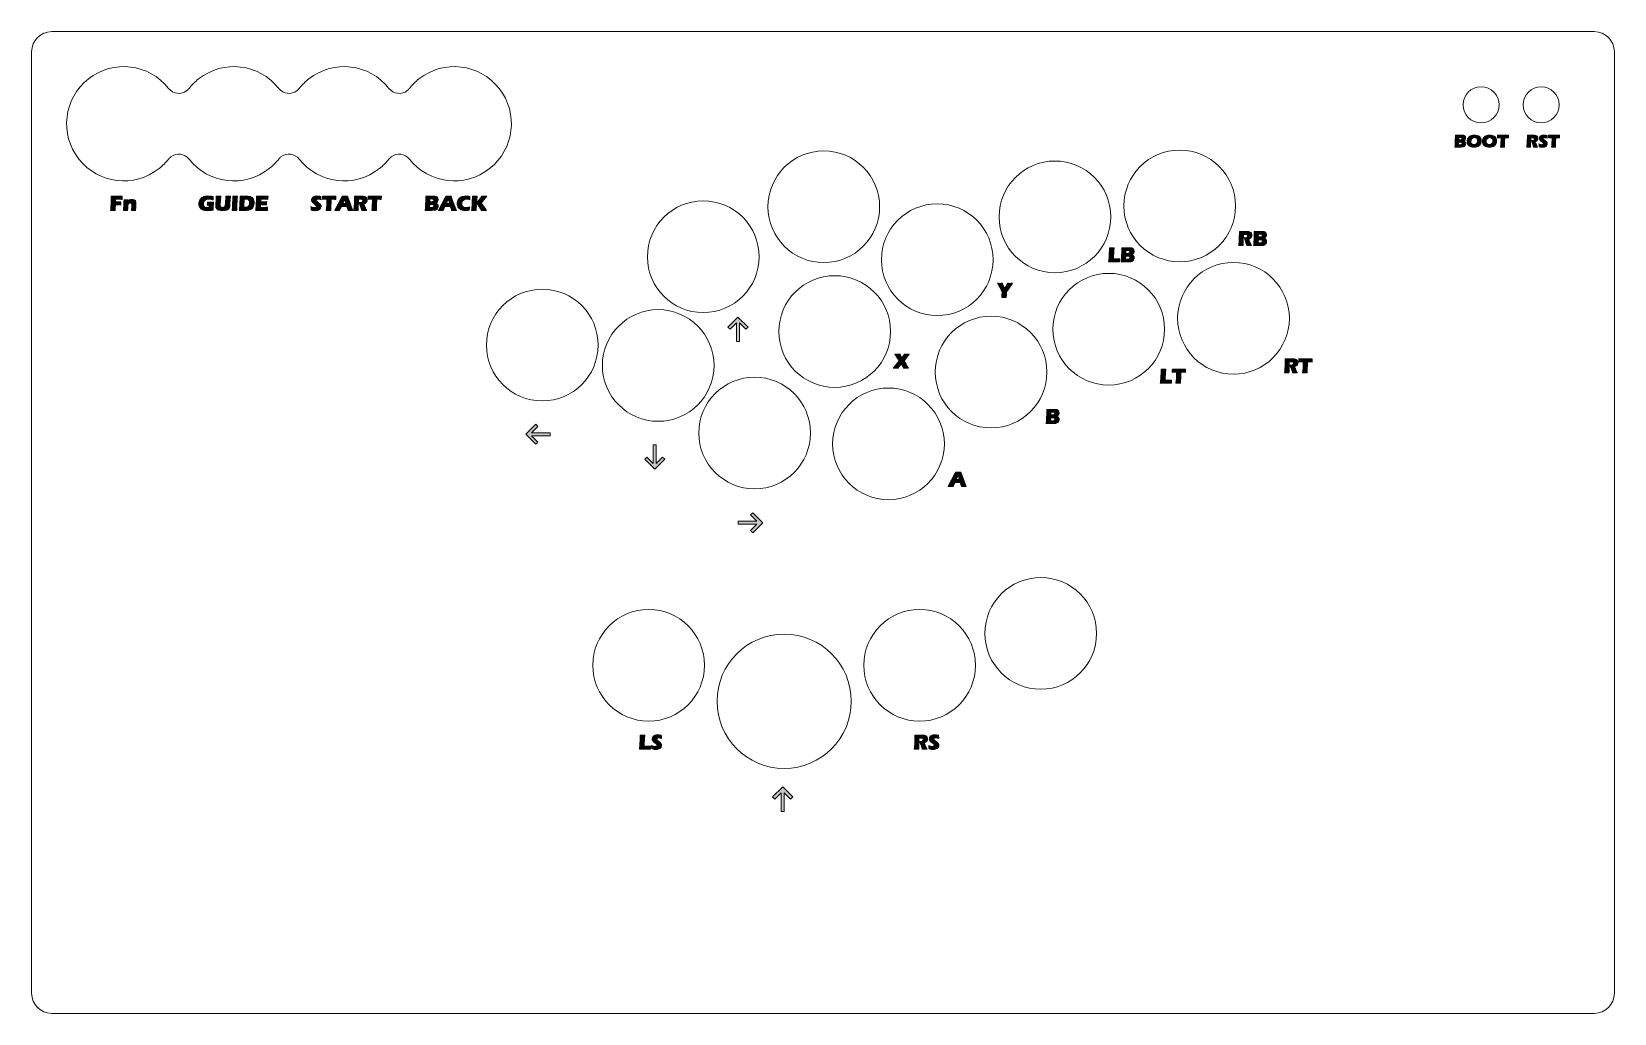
# Model space of a CAD drawing. Header units: millimetres. Extents: x 442 to 758, y 352 to 548.
import ezdxf

# ---------------------------------------------------------------- set-up
doc = ezdxf.new("R2010")
doc.units = ezdxf.units.MM
doc.header["$MEASUREMENT"] = 0

# ---------------------------------------------------------------- blocks, each defined once
blk = doc.blocks.new('block 2')
at = {"color": 7, "lineweight": 9, "true_color": 0xffffff}
blk.add_open_spline([(495.68, 536.99), (496.24, 537.7), (496.88, 538.34), (497.58, 538.89), (502.53, 542.79), (509.7, 541.93), (513.59, 536.99), (514.48, 535.86), (516.12, 535.67), (517.24, 536.55), (517.41, 536.68), (517.55, 536.83), (517.68, 536.99), (518.24, 537.7), (518.88, 538.34), (519.58, 538.89), (524.53, 542.79), (531.7, 541.93), (535.59, 536.99), (539.49, 532.04), (538.63, 524.87), (533.69, 520.98), (528.74, 517.08), (521.57, 517.94), (517.68, 522.88), (516.79, 524.01), (515.16, 524.21), (514.03, 523.32), (513.87, 523.19), (513.72, 523.05), (513.59, 522.88), (513.04, 522.18), (512.4, 521.54), (511.69, 520.98), (506.74, 517.08), (499.57, 517.94), (495.68, 522.88), (494.79, 524.01), (493.16, 524.21), (492.03, 523.32), (491.87, 523.19), (491.72, 523.05), (491.59, 522.88), (491.04, 522.18), (490.4, 521.54), (489.69, 520.98), (484.74, 517.08), (477.57, 517.94), (473.68, 522.88), (472.79, 524.01), (471.16, 524.21), (470.03, 523.32), (469.87, 523.19), (469.72, 523.05), (469.59, 522.88), (469.04, 522.18), (468.4, 521.54), (467.69, 520.98), (462.74, 517.08), (455.57, 517.94), (451.68, 522.88), (447.78, 527.83), (448.64, 535), (453.58, 538.89), (458.53, 542.79), (465.7, 541.93), (469.59, 536.99), (470.48, 535.86), (472.12, 535.67), (473.24, 536.55), (473.41, 536.68), (473.55, 536.83), (473.68, 536.99), (474.24, 537.7), (474.88, 538.34), (475.58, 538.89), (480.53, 542.79), (487.7, 541.93), (491.59, 536.99), (492.48, 535.86), (494.12, 535.67), (495.24, 536.55), (495.41, 536.68), (495.55, 536.83), (495.68, 536.99)], degree=3, knots=[0, 0, 0, 0, 1, 1, 1, 2, 2, 2, 3, 3, 3, 4, 4, 4, 5, 5, 5, 6, 6, 6, 7, 7, 7, 8, 8, 8, 9, 9, 9, 10, 10, 10, 11, 11, 11, 12, 12, 12, 13, 13, 13, 14, 14, 14, 15, 15, 15, 16, 16, 16, 17, 17, 17, 18, 18, 18, 19, 19, 19, 20, 20, 20, 21, 21, 21, 22, 22, 22, 23, 23, 23, 24, 24, 24, 25, 25, 25, 26, 26, 26, 27, 27, 27, 28, 28, 28, 28], dxfattribs=at)
blk = doc.blocks.new('block 3')
at = {"color": 7, "lineweight": 9, "true_color": 0xffffff}
blk.add_open_spline([(754.25, 548.32), (754.25, 548.32), (446.25, 548.32), (446.25, 548.32), (444.04, 548.32), (442.25, 546.53), (442.25, 544.32), (442.25, 544.32), (442.25, 356.32), (442.25, 356.32), (442.25, 354.11), (444.04, 352.32), (446.25, 352.32), (446.25, 352.32), (754.25, 352.32), (754.25, 352.32), (756.46, 352.32), (758.25, 354.11), (758.25, 356.32), (758.25, 356.32), (758.25, 544.32), (758.25, 544.32), (758.25, 546.53), (756.46, 548.32), (754.25, 548.32)], degree=3, knots=[0, 0, 0, 0, 1, 1, 1, 2, 2, 2, 3, 3, 3, 4, 4, 4, 5, 5, 5, 6, 6, 6, 7, 7, 7, 8, 8, 8, 8], dxfattribs=at)
blk = doc.blocks.new('block 4')
at = {"color": 7, "lineweight": 9, "true_color": 0xffffff}
blk.add_open_spline([(731.64, 537.31), (733.63, 537.31), (735.24, 535.7), (735.24, 533.71), (735.24, 531.73), (733.63, 530.11), (731.64, 530.11), (729.66, 530.11), (728.04, 531.73), (728.04, 533.71), (728.04, 535.7), (729.66, 537.31), (731.64, 537.31), (731.64, 537.31), (731.64, 537.31), (731.64, 537.31)], degree=3, knots=[0, 0, 0, 0, 1, 1, 1, 2, 2, 2, 3, 3, 3, 4, 4, 4, 5, 5, 5, 5], dxfattribs=at)
blk = doc.blocks.new('block 5')
at = {"color": 7, "lineweight": 9, "true_color": 0xffffff}
blk.add_open_spline([(743.64, 537.31), (745.63, 537.31), (747.24, 535.7), (747.24, 533.71), (747.24, 531.73), (745.63, 530.11), (743.64, 530.11), (741.66, 530.11), (740.04, 531.73), (740.04, 533.71), (740.04, 535.7), (741.66, 537.31), (743.64, 537.31), (743.64, 537.31), (743.64, 537.31), (743.64, 537.31)], degree=3, knots=[0, 0, 0, 0, 1, 1, 1, 2, 2, 2, 3, 3, 3, 4, 4, 4, 5, 5, 5, 5], dxfattribs=at)
blk = doc.blocks.new('block 6')
at = {"color": 7, "lineweight": 9, "true_color": 0xffffff}
blk.add_open_spline([(731.64, 537.31), (733.63, 537.31), (735.24, 535.7), (735.24, 533.71), (735.24, 531.73), (733.63, 530.11), (731.64, 530.11), (729.66, 530.11), (728.04, 531.73), (728.04, 533.71), (728.04, 535.7), (729.66, 537.31), (731.64, 537.31), (731.64, 537.31), (731.64, 537.31), (731.64, 537.31)], degree=3, knots=[0, 0, 0, 0, 1, 1, 1, 2, 2, 2, 3, 3, 3, 4, 4, 4, 5, 5, 5, 5], dxfattribs=at)
blk = doc.blocks.new('block 7')
at = {"color": 7, "lineweight": 9, "true_color": 0xffffff}
blk.add_open_spline([(592.5, 428.02), (599.9, 428.02), (605.9, 422.02), (605.9, 414.62), (605.9, 407.22), (599.9, 401.22), (592.5, 401.22), (585.09, 401.22), (579.1, 407.22), (579.1, 414.62), (579.1, 422.02), (585.09, 428.02), (592.5, 428.02), (592.5, 428.02), (592.5, 428.02), (592.5, 428.02)], degree=3, knots=[0, 0, 0, 0, 1, 1, 1, 2, 2, 2, 3, 3, 3, 4, 4, 4, 5, 5, 5, 5], dxfattribs=at)
blk = doc.blocks.new('block 8')
at = {"color": 7, "lineweight": 9, "true_color": 0xffffff}
blk.add_open_spline([(643.73, 439.33), (649.89, 439.33), (654.88, 434.34), (654.88, 428.18), (654.88, 422.02), (649.89, 417.03), (643.73, 417.03), (637.57, 417.03), (632.58, 422.02), (632.58, 428.18), (632.58, 434.34), (637.57, 439.33), (643.73, 439.33), (643.73, 439.33), (643.73, 439.33), (643.73, 439.33)], degree=3, knots=[0, 0, 0, 0, 1, 1, 1, 2, 2, 2, 3, 3, 3, 4, 4, 4, 5, 5, 5, 5], dxfattribs=at)
blk = doc.blocks.new('block 9')
at = {"color": 7, "lineweight": 9, "true_color": 0xffffff}
blk.add_open_spline([(671.47, 524.67), (677.63, 524.67), (682.62, 519.68), (682.62, 513.52), (682.62, 507.36), (677.63, 502.37), (671.47, 502.37), (665.31, 502.37), (660.32, 507.36), (660.32, 513.52), (660.32, 519.68), (665.31, 524.67), (671.47, 524.67), (671.47, 524.67), (671.47, 524.67), (671.47, 524.67)], degree=3, knots=[0, 0, 0, 0, 1, 1, 1, 2, 2, 2, 3, 3, 3, 4, 4, 4, 5, 5, 5, 5], dxfattribs=at)
blk = doc.blocks.new('block 10')
at = {"color": 7, "lineweight": 9, "true_color": 0xffffff}
blk.add_open_spline([(633.81, 491.51), (639.97, 491.51), (644.96, 486.52), (644.96, 480.36), (644.96, 474.2), (639.97, 469.21), (633.81, 469.21), (627.65, 469.21), (622.66, 474.2), (622.66, 480.36), (622.66, 486.52), (627.65, 491.51), (633.81, 491.51), (633.81, 491.51), (633.81, 491.51), (633.81, 491.51)], degree=3, knots=[0, 0, 0, 0, 1, 1, 1, 2, 2, 2, 3, 3, 3, 4, 4, 4, 5, 5, 5, 5], dxfattribs=at)
blk = doc.blocks.new('block 11')
at = {"color": 7, "lineweight": 9, "true_color": 0xffffff}
blk.add_open_spline([(613.33, 477.17), (619.49, 477.17), (624.48, 472.18), (624.48, 466.02), (624.48, 459.86), (619.49, 454.87), (613.33, 454.87), (607.18, 454.87), (602.18, 459.86), (602.18, 466.02), (602.18, 472.18), (607.18, 477.17), (613.33, 477.17), (613.33, 477.17), (613.33, 477.17), (613.33, 477.17)], degree=3, knots=[0, 0, 0, 0, 1, 1, 1, 2, 2, 2, 3, 3, 3, 4, 4, 4, 5, 5, 5, 5], dxfattribs=at)
blk = doc.blocks.new('block 12')
at = {"color": 7, "lineweight": 9, "true_color": 0xffffff}
blk.add_open_spline([(602.59, 499.6), (608.75, 499.6), (613.74, 494.61), (613.74, 488.45), (613.74, 482.29), (608.75, 477.3), (602.59, 477.3), (596.43, 477.3), (591.44, 482.29), (591.44, 488.45), (591.44, 494.61), (596.43, 499.6), (602.59, 499.6), (602.59, 499.6), (602.59, 499.6), (602.59, 499.6)], degree=3, knots=[0, 0, 0, 0, 1, 1, 1, 2, 2, 2, 3, 3, 3, 4, 4, 4, 5, 5, 5, 5], dxfattribs=at)
blk = doc.blocks.new('block 13')
at = {"color": 7, "lineweight": 9, "true_color": 0xffffff}
blk.add_open_spline([(600.41, 524.51), (606.57, 524.51), (611.56, 519.51), (611.56, 513.36), (611.56, 507.2), (606.57, 502.21), (600.41, 502.21), (594.25, 502.21), (589.26, 507.2), (589.26, 513.36), (589.26, 519.51), (594.25, 524.51), (600.41, 524.51), (600.41, 524.51), (600.41, 524.51), (600.41, 524.51)], degree=3, knots=[0, 0, 0, 0, 1, 1, 1, 2, 2, 2, 3, 3, 3, 4, 4, 4, 5, 5, 5, 5], dxfattribs=at)
blk = doc.blocks.new('block 14')
at = {"color": 7, "lineweight": 9, "true_color": 0xffffff}
blk.add_open_spline([(576.34, 514.53), (582.5, 514.53), (587.49, 509.53), (587.49, 503.38), (587.49, 497.22), (582.5, 492.23), (576.34, 492.23), (570.18, 492.23), (565.19, 497.22), (565.19, 503.38), (565.19, 509.53), (570.18, 514.53), (576.34, 514.53), (576.34, 514.53), (576.34, 514.53), (576.34, 514.53)], degree=3, knots=[0, 0, 0, 0, 1, 1, 1, 2, 2, 2, 3, 3, 3, 4, 4, 4, 5, 5, 5, 5], dxfattribs=at)
blk = doc.blocks.new('block 15')
at = {"color": 7, "lineweight": 9, "true_color": 0xffffff}
blk.add_open_spline([(544.2, 496.9), (550.36, 496.9), (555.35, 491.9), (555.35, 485.75), (555.35, 479.59), (550.36, 474.6), (544.2, 474.6), (538.04, 474.6), (533.05, 479.59), (533.05, 485.75), (533.05, 491.9), (538.04, 496.9), (544.2, 496.9), (544.2, 496.9), (544.2, 496.9), (544.2, 496.9)], degree=3, knots=[0, 0, 0, 0, 1, 1, 1, 2, 2, 2, 3, 3, 3, 4, 4, 4, 5, 5, 5, 5], dxfattribs=at)
blk = doc.blocks.new('block 16')
at = {"color": 7, "lineweight": 9, "true_color": 0xffffff}
blk.add_open_spline([(567.35, 492.82), (573.5, 492.82), (578.5, 487.82), (578.5, 481.67), (578.5, 475.51), (573.5, 470.52), (567.35, 470.52), (561.19, 470.52), (556.2, 475.51), (556.2, 481.67), (556.2, 487.82), (561.19, 492.82), (567.35, 492.82), (567.35, 492.82), (567.35, 492.82), (567.35, 492.82)], degree=3, knots=[0, 0, 0, 0, 1, 1, 1, 2, 2, 2, 3, 3, 3, 4, 4, 4, 5, 5, 5, 5], dxfattribs=at)
blk = doc.blocks.new('block 17')
at = {"color": 7, "lineweight": 9, "true_color": 0xffffff}
blk.add_open_spline([(623.07, 513.94), (629.23, 513.94), (634.22, 508.95), (634.22, 502.79), (634.22, 496.63), (629.23, 491.64), (623.07, 491.64), (616.91, 491.64), (611.92, 496.63), (611.92, 502.79), (611.92, 508.95), (616.91, 513.94), (623.07, 513.94), (623.07, 513.94), (623.07, 513.94), (623.07, 513.94)], degree=3, knots=[0, 0, 0, 0, 1, 1, 1, 2, 2, 2, 3, 3, 3, 4, 4, 4, 5, 5, 5, 5], dxfattribs=at)
blk = doc.blocks.new('block 18')
at = {"color": 7, "lineweight": 9, "true_color": 0xffffff}
blk.add_open_spline([(586.6, 479.34), (592.75, 479.34), (597.75, 474.34), (597.75, 468.19), (597.75, 462.03), (592.75, 457.04), (586.6, 457.04), (580.44, 457.04), (575.45, 462.03), (575.45, 468.19), (575.45, 474.34), (580.44, 479.34), (586.6, 479.34), (586.6, 479.34), (586.6, 479.34), (586.6, 479.34)], degree=3, knots=[0, 0, 0, 0, 1, 1, 1, 2, 2, 2, 3, 3, 3, 4, 4, 4, 5, 5, 5, 5], dxfattribs=at)
blk = doc.blocks.new('block 19')
at = {"color": 7, "lineweight": 9, "true_color": 0xffffff}
blk.add_open_spline([(646.56, 522.49), (652.72, 522.49), (657.71, 517.5), (657.71, 511.34), (657.71, 505.18), (652.72, 500.19), (646.56, 500.19), (640.4, 500.19), (635.41, 505.18), (635.41, 511.34), (635.41, 517.5), (640.4, 522.49), (646.56, 522.49), (646.56, 522.49), (646.56, 522.49), (646.56, 522.49)], degree=3, knots=[0, 0, 0, 0, 1, 1, 1, 2, 2, 2, 3, 3, 3, 4, 4, 4, 5, 5, 5, 5], dxfattribs=at)
blk = doc.blocks.new('block 20')
at = {"color": 7, "lineweight": 9, "true_color": 0xffffff}
blk.add_open_spline([(657.3, 500.06), (663.46, 500.06), (668.45, 495.07), (668.45, 488.91), (668.45, 482.75), (663.46, 477.76), (657.3, 477.76), (651.15, 477.76), (646.15, 482.75), (646.15, 488.91), (646.15, 495.07), (651.15, 500.06), (657.3, 500.06), (657.3, 500.06), (657.3, 500.06), (657.3, 500.06)], degree=3, knots=[0, 0, 0, 0, 1, 1, 1, 2, 2, 2, 3, 3, 3, 4, 4, 4, 5, 5, 5, 5], dxfattribs=at)
blk = doc.blocks.new('block 21')
at = {"color": 7, "lineweight": 9, "true_color": 0xffffff}
blk.add_open_spline([(682.21, 502.24), (688.37, 502.24), (693.36, 497.25), (693.36, 491.09), (693.36, 484.93), (688.37, 479.94), (682.21, 479.94), (676.05, 479.94), (671.06, 484.93), (671.06, 491.09), (671.06, 497.25), (676.05, 502.24), (682.21, 502.24), (682.21, 502.24), (682.21, 502.24), (682.21, 502.24)], degree=3, knots=[0, 0, 0, 0, 1, 1, 1, 2, 2, 2, 3, 3, 3, 4, 4, 4, 5, 5, 5, 5], dxfattribs=at)
blk = doc.blocks.new('block 22')
at = {"color": 7, "lineweight": 9, "true_color": 0xffffff}
blk.add_open_spline([(619.55, 432.96), (625.71, 432.96), (630.7, 427.97), (630.7, 421.81), (630.7, 415.66), (625.71, 410.66), (619.55, 410.66), (613.4, 410.66), (608.4, 415.66), (608.4, 421.81), (608.4, 427.97), (613.4, 432.96), (619.55, 432.96), (619.55, 432.96), (619.55, 432.96), (619.55, 432.96)], degree=3, knots=[0, 0, 0, 0, 1, 1, 1, 2, 2, 2, 3, 3, 3, 4, 4, 4, 5, 5, 5, 5], dxfattribs=at)
blk = doc.blocks.new('block 23')
at = {"color": 7, "lineweight": 9, "true_color": 0xffffff}
blk.add_open_spline([(565.44, 432.96), (571.59, 432.96), (576.59, 427.97), (576.59, 421.81), (576.59, 415.66), (571.59, 410.66), (565.44, 410.66), (559.28, 410.66), (554.29, 415.66), (554.29, 421.81), (554.29, 427.97), (559.28, 432.96), (565.44, 432.96), (565.44, 432.96), (565.44, 432.96), (565.44, 432.96)], degree=3, knots=[0, 0, 0, 0, 1, 1, 1, 2, 2, 2, 3, 3, 3, 4, 4, 4, 5, 5, 5, 5], dxfattribs=at)
blk = doc.blocks.new('block 24')
at = {"color": 7, "lineweight": 9, "true_color": 0xffffff}
blk.add_open_spline([(743.64, 537.31), (745.63, 537.31), (747.24, 535.7), (747.24, 533.71), (747.24, 531.73), (745.63, 530.11), (743.64, 530.11), (741.66, 530.11), (740.04, 531.73), (740.04, 533.71), (740.04, 535.7), (741.66, 537.31), (743.64, 537.31), (743.64, 537.31), (743.64, 537.31), (743.64, 537.31)], degree=3, knots=[0, 0, 0, 0, 1, 1, 1, 2, 2, 2, 3, 3, 3, 4, 4, 4, 5, 5, 5, 5], dxfattribs=at)
blk = doc.blocks.new('block 25')
at = {"true_color": 0xffffff}
h = blk.add_hatch(color=7, dxfattribs=at)
h.dxf.hatch_style = 2
edge = h.paths.add_edge_path()
edge.add_spline(control_points=[(726.41, 525.28), (726.43, 525.53), (726.45, 525.73), (726.46, 525.88), (726.47, 526.07), (726.48, 526.35), (726.49, 526.69), (726.5, 527.03), (726.51, 527.28), (726.51, 527.42), (726.51, 527.47), (726.51, 527.54), (726.51, 527.63), (726.66, 527.63), (726.78, 527.63), (726.87, 527.63), (726.99, 527.63), (727.14, 527.63), (727.31, 527.63), (727.47, 527.64), (727.62, 527.64), (727.74, 527.64), (727.88, 527.64), (727.98, 527.64), (728.04, 527.63), (728.12, 527.62), (728.19, 527.6), (728.25, 527.58), (728.31, 527.55), (728.36, 527.52), (728.4, 527.48), (728.45, 527.43), (728.48, 527.38), (728.51, 527.31), (728.54, 527.24), (728.55, 527.16), (728.55, 527.08), (728.55, 527.01), (728.54, 526.95), (728.53, 526.89), (728.51, 526.83), (728.49, 526.78), (728.46, 526.73), (728.43, 526.68), (728.39, 526.64), (728.35, 526.61), (728.32, 526.58), (728.28, 526.56), (728.24, 526.54), (728.21, 526.52), (728.16, 526.51), (728.1, 526.49), (728.16, 526.48), (728.21, 526.47), (728.24, 526.45), (728.28, 526.44), (728.32, 526.42), (728.36, 526.39), (728.4, 526.36), (728.44, 526.32), (728.47, 526.28), (728.51, 526.23), (728.53, 526.18), (728.55, 526.12), (728.57, 526.07), (728.57, 526.01), (728.57, 525.94), (728.57, 525.86), (728.56, 525.77), (728.53, 525.7), (728.5, 525.62), (728.46, 525.55), (728.41, 525.5), (728.37, 525.45), (728.31, 525.41), (728.24, 525.38), (728.17, 525.34), (728.1, 525.32), (728.03, 525.31), (727.97, 525.3), (727.86, 525.29), (727.7, 525.29), (727.54, 525.28), (727.37, 525.28), (727.2, 525.28), (727.2, 525.28), (726.74, 525.28), (726.74, 525.28), (726.74, 525.28), (726.41, 525.28), (726.41, 525.28)], knot_values=[0, 0, 0, 0, 1, 1, 1, 2, 2, 2, 3, 3, 3, 4, 4, 4, 5, 5, 5, 6, 6, 6, 7, 7, 7, 8, 8, 8, 9, 9, 9, 10, 10, 10, 11, 11, 11, 12, 12, 12, 13, 13, 13, 14, 14, 14, 15, 15, 15, 16, 16, 16, 17, 17, 17, 18, 18, 18, 19, 19, 19, 20, 20, 20, 21, 21, 21, 22, 22, 22, 23, 23, 23, 24, 24, 24, 25, 25, 25, 26, 26, 26, 27, 27, 27, 28, 28, 28, 29, 29, 29, 30, 30, 30, 30], degree=3, periodic=1)
edge = h.paths.add_edge_path()
edge.add_spline(control_points=[(727.14, 525.75), (727.14, 525.75), (727.47, 525.75), (727.47, 525.75), (727.56, 525.75), (727.62, 525.76), (727.66, 525.77), (727.71, 525.78), (727.75, 525.8), (727.78, 525.82), (727.8, 525.84), (727.82, 525.87), (727.84, 525.9), (727.86, 525.94), (727.86, 525.98), (727.86, 526.02), (727.86, 526.06), (727.86, 526.09), (727.84, 526.12), (727.83, 526.15), (727.81, 526.17), (727.79, 526.19), (727.76, 526.21), (727.73, 526.23), (727.69, 526.24), (727.66, 526.24), (727.6, 526.25), (727.52, 526.25), (727.52, 526.25), (727.16, 526.25), (727.16, 526.25), (727.16, 526.25), (727.14, 525.75), (727.14, 525.75)], knot_values=[0, 0, 0, 0, 1, 1, 1, 2, 2, 2, 3, 3, 3, 4, 4, 4, 5, 5, 5, 6, 6, 6, 7, 7, 7, 8, 8, 8, 9, 9, 9, 10, 10, 10, 11, 11, 11, 11], degree=3, periodic=1)
edge = h.paths.add_edge_path()
edge.add_spline(control_points=[(727.18, 526.72), (727.18, 526.72), (727.42, 526.72), (727.42, 526.72), (727.5, 526.72), (727.56, 526.72), (727.59, 526.72), (727.63, 526.73), (727.66, 526.73), (727.69, 526.74), (727.72, 526.75), (727.75, 526.77), (727.78, 526.8), (727.8, 526.82), (727.82, 526.85), (727.83, 526.88), (727.84, 526.91), (727.84, 526.94), (727.84, 526.97), (727.84, 527.01), (727.83, 527.05), (727.81, 527.08), (727.79, 527.11), (727.76, 527.14), (727.71, 527.15), (727.67, 527.17), (727.6, 527.18), (727.51, 527.18), (727.51, 527.18), (727.2, 527.18), (727.2, 527.18), (727.2, 527.18), (727.18, 526.72), (727.18, 526.72)], knot_values=[0, 0, 0, 0, 1, 1, 1, 2, 2, 2, 3, 3, 3, 4, 4, 4, 5, 5, 5, 6, 6, 6, 7, 7, 7, 8, 8, 8, 9, 9, 9, 10, 10, 10, 11, 11, 11, 11], degree=3, periodic=1)
h = blk.add_hatch(color=7, dxfattribs=at)
h.dxf.hatch_style = 2
edge = h.paths.add_edge_path()
edge.add_spline(control_points=[(730.33, 527.68), (730.51, 527.68), (730.69, 527.65), (730.86, 527.6), (731.03, 527.55), (731.18, 527.47), (731.3, 527.37), (731.43, 527.26), (731.53, 527.13), (731.59, 526.99), (731.65, 526.85), (731.69, 526.69), (731.69, 526.5), (731.69, 526.31), (731.65, 526.13), (731.58, 525.97), (731.51, 525.81), (731.41, 525.67), (731.28, 525.56), (731.15, 525.45), (730.99, 525.37), (730.81, 525.31), (730.63, 525.26), (730.44, 525.24), (730.25, 525.24), (730.05, 525.24), (729.87, 525.26), (729.69, 525.31), (729.51, 525.36), (729.35, 525.45), (729.22, 525.56), (729.09, 525.68), (729, 525.8), (728.94, 525.94), (728.89, 526.08), (728.86, 526.24), (728.86, 526.41), (728.86, 526.66), (728.92, 526.88), (729.04, 527.07), (729.15, 527.26), (729.32, 527.41), (729.55, 527.52), (729.78, 527.62), (730.04, 527.68), (730.33, 527.68)], knot_values=[0, 0, 0, 0, 1, 1, 1, 2, 2, 2, 3, 3, 3, 4, 4, 4, 5, 5, 5, 6, 6, 6, 7, 7, 7, 8, 8, 8, 9, 9, 9, 10, 10, 10, 11, 11, 11, 12, 12, 12, 13, 13, 13, 14, 14, 14, 15, 15, 15, 15], degree=3, periodic=1)
edge = h.paths.add_edge_path()
edge.add_spline(control_points=[(730.3, 527.16), (730.17, 527.16), (730.05, 527.13), (729.94, 527.06), (729.83, 527), (729.75, 526.91), (729.69, 526.79), (729.64, 526.68), (729.61, 526.55), (729.61, 526.42), (729.61, 526.3), (729.63, 526.19), (729.68, 526.09), (729.74, 525.98), (729.82, 525.91), (729.92, 525.85), (730.03, 525.79), (730.14, 525.76), (730.26, 525.76), (730.39, 525.76), (730.51, 525.8), (730.61, 525.86), (730.72, 525.92), (730.8, 526.01), (730.86, 526.13), (730.91, 526.24), (730.94, 526.36), (730.94, 526.49), (730.94, 526.61), (730.91, 526.73), (730.86, 526.83), (730.81, 526.93), (730.73, 527.02), (730.63, 527.07), (730.53, 527.13), (730.42, 527.16), (730.3, 527.16)], knot_values=[0, 0, 0, 0, 1, 1, 1, 2, 2, 2, 3, 3, 3, 4, 4, 4, 5, 5, 5, 6, 6, 6, 7, 7, 7, 8, 8, 8, 9, 9, 9, 10, 10, 10, 11, 11, 11, 12, 12, 12, 12], degree=3, periodic=1)
h = blk.add_hatch(color=7, dxfattribs=at)
h.dxf.hatch_style = 2
edge = h.paths.add_edge_path()
edge.add_spline(control_points=[(733.38, 527.68), (733.57, 527.68), (733.74, 527.65), (733.91, 527.6), (734.08, 527.55), (734.23, 527.47), (734.36, 527.37), (734.49, 527.26), (734.58, 527.13), (734.65, 526.99), (734.71, 526.85), (734.74, 526.69), (734.74, 526.5), (734.74, 526.31), (734.71, 526.13), (734.64, 525.97), (734.57, 525.81), (734.47, 525.67), (734.34, 525.56), (734.21, 525.45), (734.05, 525.37), (733.87, 525.31), (733.69, 525.26), (733.5, 525.24), (733.3, 525.24), (733.11, 525.24), (732.92, 525.26), (732.74, 525.31), (732.57, 525.36), (732.41, 525.45), (732.28, 525.56), (732.15, 525.68), (732.05, 525.8), (732, 525.94), (731.94, 526.08), (731.92, 526.24), (731.92, 526.41), (731.92, 526.66), (731.97, 526.88), (732.09, 527.07), (732.21, 527.26), (732.38, 527.41), (732.61, 527.52), (732.84, 527.62), (733.1, 527.68), (733.38, 527.68)], knot_values=[0, 0, 0, 0, 1, 1, 1, 2, 2, 2, 3, 3, 3, 4, 4, 4, 5, 5, 5, 6, 6, 6, 7, 7, 7, 8, 8, 8, 9, 9, 9, 10, 10, 10, 11, 11, 11, 12, 12, 12, 13, 13, 13, 14, 14, 14, 15, 15, 15, 15], degree=3, periodic=1)
edge = h.paths.add_edge_path()
edge.add_spline(control_points=[(733.35, 527.16), (733.22, 527.16), (733.1, 527.13), (732.99, 527.06), (732.89, 527), (732.81, 526.91), (732.75, 526.79), (732.69, 526.68), (732.66, 526.55), (732.66, 526.42), (732.66, 526.3), (732.69, 526.19), (732.74, 526.09), (732.79, 525.98), (732.87, 525.91), (732.98, 525.85), (733.09, 525.79), (733.2, 525.76), (733.32, 525.76), (733.45, 525.76), (733.56, 525.8), (733.67, 525.86), (733.78, 525.92), (733.86, 526.01), (733.91, 526.13), (733.97, 526.24), (734, 526.36), (734, 526.49), (734, 526.61), (733.97, 526.73), (733.92, 526.83), (733.87, 526.93), (733.79, 527.02), (733.69, 527.07), (733.59, 527.13), (733.48, 527.16), (733.35, 527.16)], knot_values=[0, 0, 0, 0, 1, 1, 1, 2, 2, 2, 3, 3, 3, 4, 4, 4, 5, 5, 5, 6, 6, 6, 7, 7, 7, 8, 8, 8, 9, 9, 9, 10, 10, 10, 11, 11, 11, 12, 12, 12, 12], degree=3, periodic=1)
h = blk.add_hatch(color=7, dxfattribs=at)
h.dxf.hatch_style = 2
edge = h.paths.add_edge_path()
edge.add_spline(control_points=[(735.54, 525.28), (735.6, 525.84), (735.63, 526.45), (735.64, 527.12), (735.64, 527.12), (734.91, 527.11), (734.91, 527.11), (734.91, 527.11), (734.92, 527.3), (734.92, 527.3), (734.92, 527.4), (734.93, 527.51), (734.93, 527.63), (735.26, 527.63), (735.64, 527.63), (736.07, 527.63), (736.07, 527.63), (736.49, 527.63), (736.49, 527.63), (736.49, 527.63), (736.91, 527.63), (736.91, 527.63), (736.91, 527.63), (737.13, 527.63), (737.13, 527.63), (737.13, 527.63), (737.12, 527.46), (737.12, 527.46), (737.12, 527.37), (737.11, 527.3), (737.11, 527.24), (737.11, 527.18), (737.11, 527.14), (737.11, 527.11), (736.86, 527.12), (736.66, 527.12), (736.5, 527.12), (736.5, 527.12), (736.38, 527.12), (736.38, 527.12), (736.36, 526.92), (736.35, 526.73), (736.34, 526.56), (736.33, 526.32), (736.32, 526.08), (736.31, 525.84), (736.31, 525.61), (736.3, 525.42), (736.3, 525.28), (736.11, 525.28), (735.99, 525.28), (735.94, 525.28), (735.89, 525.28), (735.76, 525.28), (735.54, 525.28)], knot_values=[0, 0, 0, 0, 1, 1, 1, 2, 2, 2, 3, 3, 3, 4, 4, 4, 5, 5, 5, 6, 6, 6, 7, 7, 7, 8, 8, 8, 9, 9, 9, 10, 10, 10, 11, 11, 11, 12, 12, 12, 13, 13, 13, 14, 14, 14, 15, 15, 15, 16, 16, 16, 17, 17, 17, 18, 18, 18, 18], degree=3, periodic=1)
h = blk.add_hatch(color=7, dxfattribs=at)
h.dxf.hatch_style = 2
edge = h.paths.add_edge_path()
edge.add_spline(control_points=[(740.78, 525.28), (740.8, 525.48), (740.82, 525.67), (740.83, 525.83), (740.85, 525.99), (740.86, 526.18), (740.87, 526.39), (740.87, 526.6), (740.88, 526.83), (740.89, 527.07), (740.89, 527.3), (740.89, 527.49), (740.89, 527.63), (741.04, 527.63), (741.15, 527.63), (741.24, 527.63), (741.33, 527.63), (741.44, 527.63), (741.58, 527.63), (741.71, 527.64), (741.84, 527.64), (741.96, 527.64), (742.11, 527.64), (742.24, 527.64), (742.36, 527.63), (742.44, 527.62), (742.52, 527.6), (742.59, 527.58), (742.66, 527.55), (742.72, 527.52), (742.77, 527.48), (742.82, 527.45), (742.86, 527.41), (742.89, 527.36), (742.92, 527.32), (742.95, 527.26), (742.96, 527.2), (742.98, 527.14), (742.99, 527.08), (742.99, 527.01), (742.99, 526.93), (742.98, 526.86), (742.96, 526.79), (742.94, 526.73), (742.91, 526.66), (742.87, 526.6), (742.83, 526.55), (742.77, 526.49), (742.71, 526.45), (742.65, 526.41), (742.56, 526.36), (742.44, 526.32), (742.44, 526.32), (742.53, 526.1), (742.53, 526.1), (742.56, 526.04), (742.58, 525.98), (742.61, 525.91), (742.61, 525.91), (742.84, 525.41), (742.84, 525.41), (742.85, 525.39), (742.87, 525.35), (742.9, 525.28), (742.71, 525.28), (742.58, 525.28), (742.52, 525.28), (742.43, 525.28), (742.3, 525.28), (742.11, 525.28), (742.09, 525.34), (742.06, 525.45), (742.01, 525.61), (741.99, 525.68), (741.97, 525.73), (741.96, 525.77), (741.93, 525.85), (741.89, 525.97), (741.84, 526.11), (741.84, 526.11), (741.66, 526.6), (741.66, 526.6), (741.72, 526.59), (741.78, 526.58), (741.84, 526.58), (741.93, 526.58), (742, 526.6), (742.07, 526.62), (742.14, 526.65), (742.19, 526.69), (742.23, 526.74), (742.26, 526.79), (742.28, 526.85), (742.28, 526.91), (742.28, 526.95), (742.27, 527), (742.24, 527.04), (742.21, 527.07), (742.17, 527.1), (742.11, 527.12), (742.06, 527.14), (741.97, 527.15), (741.85, 527.15), (741.81, 527.15), (741.77, 527.15), (741.73, 527.14), (741.68, 527.14), (741.63, 527.14), (741.58, 527.14), (741.56, 526.9), (741.55, 526.62), (741.54, 526.28), (741.53, 525.94), (741.52, 525.61), (741.52, 525.28), (741.32, 525.28), (741.2, 525.28), (741.14, 525.28), (741.07, 525.28), (740.95, 525.28), (740.78, 525.28)], knot_values=[0, 0, 0, 0, 1, 1, 1, 2, 2, 2, 3, 3, 3, 4, 4, 4, 5, 5, 5, 6, 6, 6, 7, 7, 7, 8, 8, 8, 9, 9, 9, 10, 10, 10, 11, 11, 11, 12, 12, 12, 13, 13, 13, 14, 14, 14, 15, 15, 15, 16, 16, 16, 17, 17, 17, 18, 18, 18, 19, 19, 19, 20, 20, 20, 21, 21, 21, 22, 22, 22, 23, 23, 23, 24, 24, 24, 25, 25, 25, 26, 26, 26, 27, 27, 27, 28, 28, 28, 29, 29, 29, 30, 30, 30, 31, 31, 31, 32, 32, 32, 33, 33, 33, 34, 34, 34, 35, 35, 35, 36, 36, 36, 37, 37, 37, 38, 38, 38, 39, 39, 39, 40, 40, 40, 40], degree=3, periodic=1)
h = blk.add_hatch(color=7, dxfattribs=at)
h.dxf.hatch_style = 2
edge = h.paths.add_edge_path()
edge.add_spline(control_points=[(743.24, 525.32), (743.22, 525.56), (743.2, 525.76), (743.18, 525.9), (743.31, 525.85), (743.43, 525.81), (743.53, 525.78), (743.63, 525.76), (743.72, 525.75), (743.79, 525.75), (743.89, 525.75), (743.97, 525.77), (744.03, 525.8), (744.09, 525.82), (744.12, 525.87), (744.12, 525.93), (744.12, 525.94), (744.12, 525.96), (744.11, 525.98), (744.11, 526), (744.1, 526.02), (744.08, 526.04), (744.06, 526.06), (744.04, 526.09), (744.01, 526.11), (744.01, 526.11), (743.69, 526.4), (743.69, 526.4), (743.61, 526.46), (743.56, 526.51), (743.53, 526.54), (743.47, 526.6), (743.42, 526.65), (743.38, 526.7), (743.35, 526.75), (743.33, 526.8), (743.31, 526.85), (743.29, 526.91), (743.29, 526.96), (743.29, 527.02), (743.29, 527.09), (743.3, 527.16), (743.32, 527.23), (743.35, 527.29), (743.39, 527.36), (743.44, 527.42), (743.48, 527.47), (743.55, 527.52), (743.63, 527.57), (743.71, 527.61), (743.8, 527.64), (743.89, 527.65), (743.99, 527.67), (744.08, 527.68), (744.18, 527.68), (744.37, 527.68), (744.59, 527.65), (744.81, 527.61), (744.82, 527.53), (744.82, 527.46), (744.83, 527.39), (744.83, 527.33), (744.84, 527.21), (744.86, 527.04), (744.75, 527.09), (744.66, 527.12), (744.57, 527.13), (744.48, 527.15), (744.41, 527.16), (744.34, 527.16), (744.26, 527.16), (744.18, 527.14), (744.12, 527.11), (744.06, 527.08), (744.03, 527.03), (744.03, 526.98), (744.03, 526.96), (744.04, 526.94), (744.05, 526.92), (744.06, 526.9), (744.07, 526.87), (744.1, 526.84), (744.12, 526.81), (744.16, 526.78), (744.2, 526.74), (744.24, 526.71), (744.3, 526.66), (744.39, 526.59), (744.39, 526.59), (744.52, 526.49), (744.52, 526.49), (744.55, 526.46), (744.59, 526.42), (744.64, 526.38), (744.68, 526.34), (744.71, 526.3), (744.75, 526.26), (744.78, 526.21), (744.8, 526.18), (744.82, 526.14), (744.83, 526.11), (744.85, 526.07), (744.85, 526.04), (744.86, 526), (744.87, 525.97), (744.87, 525.93), (744.87, 525.82), (744.84, 525.72), (744.79, 525.63), (744.74, 525.54), (744.67, 525.46), (744.58, 525.4), (744.49, 525.34), (744.39, 525.3), (744.28, 525.27), (744.18, 525.25), (744.06, 525.24), (743.94, 525.24), (743.75, 525.24), (743.52, 525.26), (743.24, 525.32)], knot_values=[0, 0, 0, 0, 1, 1, 1, 2, 2, 2, 3, 3, 3, 4, 4, 4, 5, 5, 5, 6, 6, 6, 7, 7, 7, 8, 8, 8, 9, 9, 9, 10, 10, 10, 11, 11, 11, 12, 12, 12, 13, 13, 13, 14, 14, 14, 15, 15, 15, 16, 16, 16, 17, 17, 17, 18, 18, 18, 19, 19, 19, 20, 20, 20, 21, 21, 21, 22, 22, 22, 23, 23, 23, 24, 24, 24, 25, 25, 25, 26, 26, 26, 27, 27, 27, 28, 28, 28, 29, 29, 29, 30, 30, 30, 31, 31, 31, 32, 32, 32, 33, 33, 33, 34, 34, 34, 35, 35, 35, 36, 36, 36, 37, 37, 37, 38, 38, 38, 39, 39, 39, 40, 40, 40, 40], degree=3, periodic=1)
h = blk.add_hatch(color=7, dxfattribs=at)
h.dxf.hatch_style = 2
edge = h.paths.add_edge_path()
edge.add_spline(control_points=[(745.73, 525.28), (745.79, 525.84), (745.82, 526.45), (745.83, 527.12), (745.83, 527.12), (745.1, 527.11), (745.1, 527.11), (745.1, 527.11), (745.11, 527.3), (745.11, 527.3), (745.11, 527.4), (745.12, 527.51), (745.12, 527.63), (745.44, 527.63), (745.82, 527.63), (746.26, 527.63), (746.26, 527.63), (746.68, 527.63), (746.68, 527.63), (746.68, 527.63), (747.1, 527.63), (747.1, 527.63), (747.1, 527.63), (747.32, 527.63), (747.32, 527.63), (747.32, 527.63), (747.31, 527.46), (747.31, 527.46), (747.31, 527.37), (747.3, 527.3), (747.3, 527.24), (747.3, 527.18), (747.3, 527.14), (747.3, 527.11), (747.05, 527.12), (746.85, 527.12), (746.69, 527.12), (746.69, 527.12), (746.57, 527.12), (746.57, 527.12), (746.55, 526.92), (746.54, 526.73), (746.53, 526.56), (746.52, 526.32), (746.51, 526.08), (746.5, 525.84), (746.49, 525.61), (746.49, 525.42), (746.49, 525.28), (746.3, 525.28), (746.18, 525.28), (746.13, 525.28), (746.08, 525.28), (745.94, 525.28), (745.73, 525.28)], knot_values=[0, 0, 0, 0, 1, 1, 1, 2, 2, 2, 3, 3, 3, 4, 4, 4, 5, 5, 5, 6, 6, 6, 7, 7, 7, 8, 8, 8, 9, 9, 9, 10, 10, 10, 11, 11, 11, 12, 12, 12, 13, 13, 13, 14, 14, 14, 15, 15, 15, 16, 16, 16, 17, 17, 17, 18, 18, 18, 18], degree=3, periodic=1)
at = {"lineweight": 0}
for points, knots in [([(726.41, 525.28), (726.43, 525.53), (726.45, 525.73), (726.46, 525.88), (726.47, 526.07), (726.48, 526.35), (726.49, 526.69), (726.5, 527.03), (726.51, 527.28), (726.51, 527.42), (726.51, 527.47), (726.51, 527.54), (726.51, 527.63), (726.66, 527.63), (726.78, 527.63), (726.87, 527.63), (726.99, 527.63), (727.14, 527.63), (727.31, 527.63), (727.47, 527.64), (727.62, 527.64), (727.74, 527.64), (727.88, 527.64), (727.98, 527.64), (728.04, 527.63), (728.12, 527.62), (728.19, 527.6), (728.25, 527.58), (728.31, 527.55), (728.36, 527.52), (728.4, 527.48), (728.45, 527.43), (728.48, 527.38), (728.51, 527.31), (728.54, 527.24), (728.55, 527.16), (728.55, 527.08), (728.55, 527.01), (728.54, 526.95), (728.53, 526.89), (728.51, 526.83), (728.49, 526.78), (728.46, 526.73), (728.43, 526.68), (728.39, 526.64), (728.35, 526.61), (728.32, 526.58), (728.28, 526.56), (728.24, 526.54), (728.21, 526.52), (728.16, 526.51), (728.1, 526.49), (728.16, 526.48), (728.21, 526.47), (728.24, 526.45), (728.28, 526.44), (728.32, 526.42), (728.36, 526.39), (728.4, 526.36), (728.44, 526.32), (728.47, 526.28), (728.51, 526.23), (728.53, 526.18), (728.55, 526.12), (728.57, 526.07), (728.57, 526.01), (728.57, 525.94), (728.57, 525.86), (728.56, 525.77), (728.53, 525.7), (728.5, 525.62), (728.46, 525.55), (728.41, 525.5), (728.37, 525.45), (728.31, 525.41), (728.24, 525.38), (728.17, 525.34), (728.1, 525.32), (728.03, 525.31), (727.97, 525.3), (727.86, 525.29), (727.7, 525.29), (727.54, 525.28), (727.37, 525.28), (727.2, 525.28), (727.2, 525.28), (726.74, 525.28), (726.74, 525.28), (726.74, 525.28), (726.41, 525.28), (726.41, 525.28)], [0, 0, 0, 0, 1, 1, 1, 2, 2, 2, 3, 3, 3, 4, 4, 4, 5, 5, 5, 6, 6, 6, 7, 7, 7, 8, 8, 8, 9, 9, 9, 10, 10, 10, 11, 11, 11, 12, 12, 12, 13, 13, 13, 14, 14, 14, 15, 15, 15, 16, 16, 16, 17, 17, 17, 18, 18, 18, 19, 19, 19, 20, 20, 20, 21, 21, 21, 22, 22, 22, 23, 23, 23, 24, 24, 24, 25, 25, 25, 26, 26, 26, 27, 27, 27, 28, 28, 28, 29, 29, 29, 30, 30, 30, 30]), ([(727.14, 525.75), (727.14, 525.75), (727.47, 525.75), (727.47, 525.75), (727.56, 525.75), (727.62, 525.76), (727.66, 525.77), (727.71, 525.78), (727.75, 525.8), (727.78, 525.82), (727.8, 525.84), (727.82, 525.87), (727.84, 525.9), (727.86, 525.94), (727.86, 525.98), (727.86, 526.02), (727.86, 526.06), (727.86, 526.09), (727.84, 526.12), (727.83, 526.15), (727.81, 526.17), (727.79, 526.19), (727.76, 526.21), (727.73, 526.23), (727.69, 526.24), (727.66, 526.24), (727.6, 526.25), (727.52, 526.25), (727.52, 526.25), (727.16, 526.25), (727.16, 526.25), (727.16, 526.25), (727.14, 525.75), (727.14, 525.75)], [0, 0, 0, 0, 1, 1, 1, 2, 2, 2, 3, 3, 3, 4, 4, 4, 5, 5, 5, 6, 6, 6, 7, 7, 7, 8, 8, 8, 9, 9, 9, 10, 10, 10, 11, 11, 11, 11]), ([(727.18, 526.72), (727.18, 526.72), (727.42, 526.72), (727.42, 526.72), (727.5, 526.72), (727.56, 526.72), (727.59, 526.72), (727.63, 526.73), (727.66, 526.73), (727.69, 526.74), (727.72, 526.75), (727.75, 526.77), (727.78, 526.8), (727.8, 526.82), (727.82, 526.85), (727.83, 526.88), (727.84, 526.91), (727.84, 526.94), (727.84, 526.97), (727.84, 527.01), (727.83, 527.05), (727.81, 527.08), (727.79, 527.11), (727.76, 527.14), (727.71, 527.15), (727.67, 527.17), (727.6, 527.18), (727.51, 527.18), (727.51, 527.18), (727.2, 527.18), (727.2, 527.18), (727.2, 527.18), (727.18, 526.72), (727.18, 526.72)], [0, 0, 0, 0, 1, 1, 1, 2, 2, 2, 3, 3, 3, 4, 4, 4, 5, 5, 5, 6, 6, 6, 7, 7, 7, 8, 8, 8, 9, 9, 9, 10, 10, 10, 11, 11, 11, 11]), ([(730.33, 527.68), (730.51, 527.68), (730.69, 527.65), (730.86, 527.6), (731.03, 527.55), (731.18, 527.47), (731.3, 527.37), (731.43, 527.26), (731.53, 527.13), (731.59, 526.99), (731.65, 526.85), (731.69, 526.69), (731.69, 526.5), (731.69, 526.31), (731.65, 526.13), (731.58, 525.97), (731.51, 525.81), (731.41, 525.67), (731.28, 525.56), (731.15, 525.45), (730.99, 525.37), (730.81, 525.31), (730.63, 525.26), (730.44, 525.24), (730.25, 525.24), (730.05, 525.24), (729.87, 525.26), (729.69, 525.31), (729.51, 525.36), (729.35, 525.45), (729.22, 525.56), (729.09, 525.68), (729, 525.8), (728.94, 525.94), (728.89, 526.08), (728.86, 526.24), (728.86, 526.41), (728.86, 526.66), (728.92, 526.88), (729.04, 527.07), (729.15, 527.26), (729.32, 527.41), (729.55, 527.52), (729.78, 527.62), (730.04, 527.68), (730.33, 527.68)], [0, 0, 0, 0, 1, 1, 1, 2, 2, 2, 3, 3, 3, 4, 4, 4, 5, 5, 5, 6, 6, 6, 7, 7, 7, 8, 8, 8, 9, 9, 9, 10, 10, 10, 11, 11, 11, 12, 12, 12, 13, 13, 13, 14, 14, 14, 15, 15, 15, 15]), ([(730.3, 527.16), (730.17, 527.16), (730.05, 527.13), (729.94, 527.06), (729.83, 527), (729.75, 526.91), (729.69, 526.79), (729.64, 526.68), (729.61, 526.55), (729.61, 526.42), (729.61, 526.3), (729.63, 526.19), (729.68, 526.09), (729.74, 525.98), (729.82, 525.91), (729.92, 525.85), (730.03, 525.79), (730.14, 525.76), (730.26, 525.76), (730.39, 525.76), (730.51, 525.8), (730.61, 525.86), (730.72, 525.92), (730.8, 526.01), (730.86, 526.13), (730.91, 526.24), (730.94, 526.36), (730.94, 526.49), (730.94, 526.61), (730.91, 526.73), (730.86, 526.83), (730.81, 526.93), (730.73, 527.02), (730.63, 527.07), (730.53, 527.13), (730.42, 527.16), (730.3, 527.16)], [0, 0, 0, 0, 1, 1, 1, 2, 2, 2, 3, 3, 3, 4, 4, 4, 5, 5, 5, 6, 6, 6, 7, 7, 7, 8, 8, 8, 9, 9, 9, 10, 10, 10, 11, 11, 11, 12, 12, 12, 12]), ([(733.38, 527.68), (733.57, 527.68), (733.74, 527.65), (733.91, 527.6), (734.08, 527.55), (734.23, 527.47), (734.36, 527.37), (734.49, 527.26), (734.58, 527.13), (734.65, 526.99), (734.71, 526.85), (734.74, 526.69), (734.74, 526.5), (734.74, 526.31), (734.71, 526.13), (734.64, 525.97), (734.57, 525.81), (734.47, 525.67), (734.34, 525.56), (734.21, 525.45), (734.05, 525.37), (733.87, 525.31), (733.69, 525.26), (733.5, 525.24), (733.3, 525.24), (733.11, 525.24), (732.92, 525.26), (732.74, 525.31), (732.57, 525.36), (732.41, 525.45), (732.28, 525.56), (732.15, 525.68), (732.05, 525.8), (732, 525.94), (731.94, 526.08), (731.92, 526.24), (731.92, 526.41), (731.92, 526.66), (731.97, 526.88), (732.09, 527.07), (732.21, 527.26), (732.38, 527.41), (732.61, 527.52), (732.84, 527.62), (733.1, 527.68), (733.38, 527.68)], [0, 0, 0, 0, 1, 1, 1, 2, 2, 2, 3, 3, 3, 4, 4, 4, 5, 5, 5, 6, 6, 6, 7, 7, 7, 8, 8, 8, 9, 9, 9, 10, 10, 10, 11, 11, 11, 12, 12, 12, 13, 13, 13, 14, 14, 14, 15, 15, 15, 15]), ([(733.35, 527.16), (733.22, 527.16), (733.1, 527.13), (732.99, 527.06), (732.89, 527), (732.81, 526.91), (732.75, 526.79), (732.69, 526.68), (732.66, 526.55), (732.66, 526.42), (732.66, 526.3), (732.69, 526.19), (732.74, 526.09), (732.79, 525.98), (732.87, 525.91), (732.98, 525.85), (733.09, 525.79), (733.2, 525.76), (733.32, 525.76), (733.45, 525.76), (733.56, 525.8), (733.67, 525.86), (733.78, 525.92), (733.86, 526.01), (733.91, 526.13), (733.97, 526.24), (734, 526.36), (734, 526.49), (734, 526.61), (733.97, 526.73), (733.92, 526.83), (733.87, 526.93), (733.79, 527.02), (733.69, 527.07), (733.59, 527.13), (733.48, 527.16), (733.35, 527.16)], [0, 0, 0, 0, 1, 1, 1, 2, 2, 2, 3, 3, 3, 4, 4, 4, 5, 5, 5, 6, 6, 6, 7, 7, 7, 8, 8, 8, 9, 9, 9, 10, 10, 10, 11, 11, 11, 12, 12, 12, 12]), ([(735.54, 525.28), (735.6, 525.84), (735.63, 526.45), (735.64, 527.12), (735.64, 527.12), (734.91, 527.11), (734.91, 527.11), (734.91, 527.11), (734.92, 527.3), (734.92, 527.3), (734.92, 527.4), (734.93, 527.51), (734.93, 527.63), (735.26, 527.63), (735.64, 527.63), (736.07, 527.63), (736.07, 527.63), (736.49, 527.63), (736.49, 527.63), (736.49, 527.63), (736.91, 527.63), (736.91, 527.63), (736.91, 527.63), (737.13, 527.63), (737.13, 527.63), (737.13, 527.63), (737.12, 527.46), (737.12, 527.46), (737.12, 527.37), (737.11, 527.3), (737.11, 527.24), (737.11, 527.18), (737.11, 527.14), (737.11, 527.11), (736.86, 527.12), (736.66, 527.12), (736.5, 527.12), (736.5, 527.12), (736.38, 527.12), (736.38, 527.12), (736.36, 526.92), (736.35, 526.73), (736.34, 526.56), (736.33, 526.32), (736.32, 526.08), (736.31, 525.84), (736.31, 525.61), (736.3, 525.42), (736.3, 525.28), (736.11, 525.28), (735.99, 525.28), (735.94, 525.28), (735.89, 525.28), (735.76, 525.28), (735.54, 525.28)], [0, 0, 0, 0, 1, 1, 1, 2, 2, 2, 3, 3, 3, 4, 4, 4, 5, 5, 5, 6, 6, 6, 7, 7, 7, 8, 8, 8, 9, 9, 9, 10, 10, 10, 11, 11, 11, 12, 12, 12, 13, 13, 13, 14, 14, 14, 15, 15, 15, 16, 16, 16, 17, 17, 17, 18, 18, 18, 18]), ([(740.78, 525.28), (740.8, 525.48), (740.82, 525.67), (740.83, 525.83), (740.85, 525.99), (740.86, 526.18), (740.87, 526.39), (740.87, 526.6), (740.88, 526.83), (740.89, 527.07), (740.89, 527.3), (740.89, 527.49), (740.89, 527.63), (741.04, 527.63), (741.15, 527.63), (741.24, 527.63), (741.33, 527.63), (741.44, 527.63), (741.58, 527.63), (741.71, 527.64), (741.84, 527.64), (741.96, 527.64), (742.11, 527.64), (742.24, 527.64), (742.36, 527.63), (742.44, 527.62), (742.52, 527.6), (742.59, 527.58), (742.66, 527.55), (742.72, 527.52), (742.77, 527.48), (742.82, 527.45), (742.86, 527.41), (742.89, 527.36), (742.92, 527.32), (742.95, 527.26), (742.96, 527.2), (742.98, 527.14), (742.99, 527.08), (742.99, 527.01), (742.99, 526.93), (742.98, 526.86), (742.96, 526.79), (742.94, 526.73), (742.91, 526.66), (742.87, 526.6), (742.83, 526.55), (742.77, 526.49), (742.71, 526.45), (742.65, 526.41), (742.56, 526.36), (742.44, 526.32), (742.44, 526.32), (742.53, 526.1), (742.53, 526.1), (742.56, 526.04), (742.58, 525.98), (742.61, 525.91), (742.61, 525.91), (742.84, 525.41), (742.84, 525.41), (742.85, 525.39), (742.87, 525.35), (742.9, 525.28), (742.71, 525.28), (742.58, 525.28), (742.52, 525.28), (742.43, 525.28), (742.3, 525.28), (742.11, 525.28), (742.09, 525.34), (742.06, 525.45), (742.01, 525.61), (741.99, 525.68), (741.97, 525.73), (741.96, 525.77), (741.93, 525.85), (741.89, 525.97), (741.84, 526.11), (741.84, 526.11), (741.66, 526.6), (741.66, 526.6), (741.72, 526.59), (741.78, 526.58), (741.84, 526.58), (741.93, 526.58), (742, 526.6), (742.07, 526.62), (742.14, 526.65), (742.19, 526.69), (742.23, 526.74), (742.26, 526.79), (742.28, 526.85), (742.28, 526.91), (742.28, 526.95), (742.27, 527), (742.24, 527.04), (742.21, 527.07), (742.17, 527.1), (742.11, 527.12), (742.06, 527.14), (741.97, 527.15), (741.85, 527.15), (741.81, 527.15), (741.77, 527.15), (741.73, 527.14), (741.68, 527.14), (741.63, 527.14), (741.58, 527.14), (741.56, 526.9), (741.55, 526.62), (741.54, 526.28), (741.53, 525.94), (741.52, 525.61), (741.52, 525.28), (741.32, 525.28), (741.2, 525.28), (741.14, 525.28), (741.07, 525.28), (740.95, 525.28), (740.78, 525.28)], [0, 0, 0, 0, 1, 1, 1, 2, 2, 2, 3, 3, 3, 4, 4, 4, 5, 5, 5, 6, 6, 6, 7, 7, 7, 8, 8, 8, 9, 9, 9, 10, 10, 10, 11, 11, 11, 12, 12, 12, 13, 13, 13, 14, 14, 14, 15, 15, 15, 16, 16, 16, 17, 17, 17, 18, 18, 18, 19, 19, 19, 20, 20, 20, 21, 21, 21, 22, 22, 22, 23, 23, 23, 24, 24, 24, 25, 25, 25, 26, 26, 26, 27, 27, 27, 28, 28, 28, 29, 29, 29, 30, 30, 30, 31, 31, 31, 32, 32, 32, 33, 33, 33, 34, 34, 34, 35, 35, 35, 36, 36, 36, 37, 37, 37, 38, 38, 38, 39, 39, 39, 40, 40, 40, 40]), ([(743.24, 525.32), (743.22, 525.56), (743.2, 525.76), (743.18, 525.9), (743.31, 525.85), (743.43, 525.81), (743.53, 525.78), (743.63, 525.76), (743.72, 525.75), (743.79, 525.75), (743.89, 525.75), (743.97, 525.77), (744.03, 525.8), (744.09, 525.82), (744.12, 525.87), (744.12, 525.93), (744.12, 525.94), (744.12, 525.96), (744.11, 525.98), (744.11, 526), (744.1, 526.02), (744.08, 526.04), (744.06, 526.06), (744.04, 526.09), (744.01, 526.11), (744.01, 526.11), (743.69, 526.4), (743.69, 526.4), (743.61, 526.46), (743.56, 526.51), (743.53, 526.54), (743.47, 526.6), (743.42, 526.65), (743.38, 526.7), (743.35, 526.75), (743.33, 526.8), (743.31, 526.85), (743.29, 526.91), (743.29, 526.96), (743.29, 527.02), (743.29, 527.09), (743.3, 527.16), (743.32, 527.23), (743.35, 527.29), (743.39, 527.36), (743.44, 527.42), (743.48, 527.47), (743.55, 527.52), (743.63, 527.57), (743.71, 527.61), (743.8, 527.64), (743.89, 527.65), (743.99, 527.67), (744.08, 527.68), (744.18, 527.68), (744.37, 527.68), (744.59, 527.65), (744.81, 527.61), (744.82, 527.53), (744.82, 527.46), (744.83, 527.39), (744.83, 527.33), (744.84, 527.21), (744.86, 527.04), (744.75, 527.09), (744.66, 527.12), (744.57, 527.13), (744.48, 527.15), (744.41, 527.16), (744.34, 527.16), (744.26, 527.16), (744.18, 527.14), (744.12, 527.11), (744.06, 527.08), (744.03, 527.03), (744.03, 526.98), (744.03, 526.96), (744.04, 526.94), (744.05, 526.92), (744.06, 526.9), (744.07, 526.87), (744.1, 526.84), (744.12, 526.81), (744.16, 526.78), (744.2, 526.74), (744.24, 526.71), (744.3, 526.66), (744.39, 526.59), (744.39, 526.59), (744.52, 526.49), (744.52, 526.49), (744.55, 526.46), (744.59, 526.42), (744.64, 526.38), (744.68, 526.34), (744.71, 526.3), (744.75, 526.26), (744.78, 526.21), (744.8, 526.18), (744.82, 526.14), (744.83, 526.11), (744.85, 526.07), (744.85, 526.04), (744.86, 526), (744.87, 525.97), (744.87, 525.93), (744.87, 525.82), (744.84, 525.72), (744.79, 525.63), (744.74, 525.54), (744.67, 525.46), (744.58, 525.4), (744.49, 525.34), (744.39, 525.3), (744.28, 525.27), (744.18, 525.25), (744.06, 525.24), (743.94, 525.24), (743.75, 525.24), (743.52, 525.26), (743.24, 525.32)], [0, 0, 0, 0, 1, 1, 1, 2, 2, 2, 3, 3, 3, 4, 4, 4, 5, 5, 5, 6, 6, 6, 7, 7, 7, 8, 8, 8, 9, 9, 9, 10, 10, 10, 11, 11, 11, 12, 12, 12, 13, 13, 13, 14, 14, 14, 15, 15, 15, 16, 16, 16, 17, 17, 17, 18, 18, 18, 19, 19, 19, 20, 20, 20, 21, 21, 21, 22, 22, 22, 23, 23, 23, 24, 24, 24, 25, 25, 25, 26, 26, 26, 27, 27, 27, 28, 28, 28, 29, 29, 29, 30, 30, 30, 31, 31, 31, 32, 32, 32, 33, 33, 33, 34, 34, 34, 35, 35, 35, 36, 36, 36, 37, 37, 37, 38, 38, 38, 39, 39, 39, 40, 40, 40, 40]), ([(745.73, 525.28), (745.79, 525.84), (745.82, 526.45), (745.83, 527.12), (745.83, 527.12), (745.1, 527.11), (745.1, 527.11), (745.1, 527.11), (745.11, 527.3), (745.11, 527.3), (745.11, 527.4), (745.12, 527.51), (745.12, 527.63), (745.44, 527.63), (745.82, 527.63), (746.26, 527.63), (746.26, 527.63), (746.68, 527.63), (746.68, 527.63), (746.68, 527.63), (747.1, 527.63), (747.1, 527.63), (747.1, 527.63), (747.32, 527.63), (747.32, 527.63), (747.32, 527.63), (747.31, 527.46), (747.31, 527.46), (747.31, 527.37), (747.3, 527.3), (747.3, 527.24), (747.3, 527.18), (747.3, 527.14), (747.3, 527.11), (747.05, 527.12), (746.85, 527.12), (746.69, 527.12), (746.69, 527.12), (746.57, 527.12), (746.57, 527.12), (746.55, 526.92), (746.54, 526.73), (746.53, 526.56), (746.52, 526.32), (746.51, 526.08), (746.5, 525.84), (746.49, 525.61), (746.49, 525.42), (746.49, 525.28), (746.3, 525.28), (746.18, 525.28), (746.13, 525.28), (746.08, 525.28), (745.94, 525.28), (745.73, 525.28)], [0, 0, 0, 0, 1, 1, 1, 2, 2, 2, 3, 3, 3, 4, 4, 4, 5, 5, 5, 6, 6, 6, 7, 7, 7, 8, 8, 8, 9, 9, 9, 10, 10, 10, 11, 11, 11, 12, 12, 12, 13, 13, 13, 14, 14, 14, 15, 15, 15, 16, 16, 16, 17, 17, 17, 18, 18, 18, 18])]:
    blk.add_open_spline(points, degree=3, knots=knots, dxfattribs=at)
blk = doc.blocks.new('block 26')
at = {"true_color": 0xffffff}
h = blk.add_hatch(color=7, dxfattribs=at)
h.dxf.hatch_style = 2
edge = h.paths.add_edge_path()
edge.add_spline(control_points=[(458.02, 512.64), (458.05, 512.92), (458.07, 513.14), (458.08, 513.31), (458.1, 513.56), (458.11, 513.91), (458.13, 514.35), (458.14, 514.78), (458.15, 515.08), (458.15, 515.23), (458.15, 515.23), (458.15, 515.46), (458.15, 515.46), (458.56, 515.46), (458.95, 515.45), (459.31, 515.45), (459.67, 515.45), (460.01, 515.46), (460.35, 515.46), (460.32, 515.14), (460.31, 514.93), (460.31, 514.84), (460.31, 514.84), (460.13, 514.84), (460.13, 514.84), (460.13, 514.84), (459.99, 514.85), (459.99, 514.85), (459.99, 514.85), (459.84, 514.85), (459.84, 514.85), (459.84, 514.85), (459.44, 514.85), (459.44, 514.85), (459.39, 514.85), (459.25, 514.85), (459.02, 514.84), (459.02, 514.84), (459.01, 514.36), (459.01, 514.36), (459.01, 514.36), (459.31, 514.36), (459.31, 514.36), (459.31, 514.36), (459.64, 514.36), (459.64, 514.36), (459.74, 514.36), (459.88, 514.36), (460.08, 514.36), (460.07, 514.1), (460.06, 513.9), (460.06, 513.75), (459.84, 513.76), (459.67, 513.76), (459.57, 513.76), (459.38, 513.76), (459.19, 513.76), (458.97, 513.75), (458.97, 513.75), (458.95, 513.01), (458.95, 513.01), (458.95, 513.01), (458.95, 512.73), (458.95, 512.73), (458.95, 512.73), (458.95, 512.64), (458.95, 512.64), (458.95, 512.64), (458.5, 512.64), (458.5, 512.64), (458.47, 512.64), (458.31, 512.64), (458.02, 512.64)], knot_values=[0, 0, 0, 0, 1, 1, 1, 2, 2, 2, 3, 3, 3, 4, 4, 4, 5, 5, 5, 6, 6, 6, 7, 7, 7, 8, 8, 8, 9, 9, 9, 10, 10, 10, 11, 11, 11, 12, 12, 12, 13, 13, 13, 14, 14, 14, 15, 15, 15, 16, 16, 16, 17, 17, 17, 18, 18, 18, 19, 19, 19, 20, 20, 20, 21, 21, 21, 22, 22, 22, 23, 23, 23, 24, 24, 24, 24], degree=3, periodic=1)
h = blk.add_hatch(color=7, dxfattribs=at)
h.dxf.hatch_style = 2
edge = h.paths.add_edge_path()
edge.add_spline(control_points=[(460.56, 512.64), (460.6, 512.95), (460.63, 513.3), (460.66, 513.67), (460.68, 514.05), (460.69, 514.41), (460.69, 514.75), (460.86, 514.75), (461, 514.74), (461.12, 514.74), (461.26, 514.74), (461.39, 514.75), (461.52, 514.75), (461.52, 514.75), (461.5, 514.47), (461.5, 514.47), (461.55, 514.52), (461.59, 514.56), (461.62, 514.59), (461.65, 514.62), (461.69, 514.65), (461.74, 514.67), (461.79, 514.7), (461.84, 514.73), (461.9, 514.74), (461.95, 514.76), (462.01, 514.78), (462.08, 514.79), (462.15, 514.8), (462.21, 514.8), (462.29, 514.8), (462.39, 514.8), (462.48, 514.79), (462.58, 514.77), (462.67, 514.75), (462.75, 514.72), (462.81, 514.68), (462.88, 514.64), (462.93, 514.59), (462.97, 514.53), (463.01, 514.47), (463.04, 514.41), (463.06, 514.34), (463.07, 514.28), (463.08, 514.21), (463.08, 514.13), (463.08, 514.08), (463.07, 513.97), (463.06, 513.79), (463.06, 513.79), (463.03, 513.05), (463.03, 513.05), (463.02, 512.9), (463.01, 512.76), (463.01, 512.64), (462.88, 512.64), (462.75, 512.64), (462.62, 512.64), (462.46, 512.64), (462.31, 512.64), (462.18, 512.64), (462.19, 512.76), (462.2, 512.95), (462.22, 513.2), (462.23, 513.44), (462.24, 513.62), (462.24, 513.72), (462.24, 513.87), (462.21, 513.98), (462.15, 514.04), (462.09, 514.11), (462.01, 514.14), (461.92, 514.14), (461.84, 514.14), (461.76, 514.11), (461.69, 514.06), (461.62, 514.01), (461.57, 513.93), (461.53, 513.83), (461.49, 513.73), (461.46, 513.56), (461.45, 513.34), (461.43, 513.11), (461.42, 512.87), (461.42, 512.64), (461.28, 512.64), (461.14, 512.64), (461.01, 512.64), (460.87, 512.64), (460.73, 512.64), (460.56, 512.64)], knot_values=[0, 0, 0, 0, 1, 1, 1, 2, 2, 2, 3, 3, 3, 4, 4, 4, 5, 5, 5, 6, 6, 6, 7, 7, 7, 8, 8, 8, 9, 9, 9, 10, 10, 10, 11, 11, 11, 12, 12, 12, 13, 13, 13, 14, 14, 14, 15, 15, 15, 16, 16, 16, 17, 17, 17, 18, 18, 18, 19, 19, 19, 20, 20, 20, 21, 21, 21, 22, 22, 22, 23, 23, 23, 24, 24, 24, 25, 25, 25, 26, 26, 26, 27, 27, 27, 28, 28, 28, 29, 29, 29, 30, 30, 30, 30], degree=3, periodic=1)
at = {"lineweight": 0}
for points, knots in [([(458.02, 512.64), (458.05, 512.92), (458.07, 513.14), (458.08, 513.31), (458.1, 513.56), (458.11, 513.91), (458.13, 514.35), (458.14, 514.78), (458.15, 515.08), (458.15, 515.23), (458.15, 515.23), (458.15, 515.46), (458.15, 515.46), (458.56, 515.46), (458.95, 515.45), (459.31, 515.45), (459.67, 515.45), (460.01, 515.46), (460.35, 515.46), (460.32, 515.14), (460.31, 514.93), (460.31, 514.84), (460.31, 514.84), (460.13, 514.84), (460.13, 514.84), (460.13, 514.84), (459.99, 514.85), (459.99, 514.85), (459.99, 514.85), (459.84, 514.85), (459.84, 514.85), (459.84, 514.85), (459.44, 514.85), (459.44, 514.85), (459.39, 514.85), (459.25, 514.85), (459.02, 514.84), (459.02, 514.84), (459.01, 514.36), (459.01, 514.36), (459.01, 514.36), (459.31, 514.36), (459.31, 514.36), (459.31, 514.36), (459.64, 514.36), (459.64, 514.36), (459.74, 514.36), (459.88, 514.36), (460.08, 514.36), (460.07, 514.1), (460.06, 513.9), (460.06, 513.75), (459.84, 513.76), (459.67, 513.76), (459.57, 513.76), (459.38, 513.76), (459.19, 513.76), (458.97, 513.75), (458.97, 513.75), (458.95, 513.01), (458.95, 513.01), (458.95, 513.01), (458.95, 512.73), (458.95, 512.73), (458.95, 512.73), (458.95, 512.64), (458.95, 512.64), (458.95, 512.64), (458.5, 512.64), (458.5, 512.64), (458.47, 512.64), (458.31, 512.64), (458.02, 512.64)], [0, 0, 0, 0, 1, 1, 1, 2, 2, 2, 3, 3, 3, 4, 4, 4, 5, 5, 5, 6, 6, 6, 7, 7, 7, 8, 8, 8, 9, 9, 9, 10, 10, 10, 11, 11, 11, 12, 12, 12, 13, 13, 13, 14, 14, 14, 15, 15, 15, 16, 16, 16, 17, 17, 17, 18, 18, 18, 19, 19, 19, 20, 20, 20, 21, 21, 21, 22, 22, 22, 23, 23, 23, 24, 24, 24, 24]), ([(460.56, 512.64), (460.6, 512.95), (460.63, 513.3), (460.66, 513.67), (460.68, 514.05), (460.69, 514.41), (460.69, 514.75), (460.86, 514.75), (461, 514.74), (461.12, 514.74), (461.26, 514.74), (461.39, 514.75), (461.52, 514.75), (461.52, 514.75), (461.5, 514.47), (461.5, 514.47), (461.55, 514.52), (461.59, 514.56), (461.62, 514.59), (461.65, 514.62), (461.69, 514.65), (461.74, 514.67), (461.79, 514.7), (461.84, 514.73), (461.9, 514.74), (461.95, 514.76), (462.01, 514.78), (462.08, 514.79), (462.15, 514.8), (462.21, 514.8), (462.29, 514.8), (462.39, 514.8), (462.48, 514.79), (462.58, 514.77), (462.67, 514.75), (462.75, 514.72), (462.81, 514.68), (462.88, 514.64), (462.93, 514.59), (462.97, 514.53), (463.01, 514.47), (463.04, 514.41), (463.06, 514.34), (463.07, 514.28), (463.08, 514.21), (463.08, 514.13), (463.08, 514.08), (463.07, 513.97), (463.06, 513.79), (463.06, 513.79), (463.03, 513.05), (463.03, 513.05), (463.02, 512.9), (463.01, 512.76), (463.01, 512.64), (462.88, 512.64), (462.75, 512.64), (462.62, 512.64), (462.46, 512.64), (462.31, 512.64), (462.18, 512.64), (462.19, 512.76), (462.2, 512.95), (462.22, 513.2), (462.23, 513.44), (462.24, 513.62), (462.24, 513.72), (462.24, 513.87), (462.21, 513.98), (462.15, 514.04), (462.09, 514.11), (462.01, 514.14), (461.92, 514.14), (461.84, 514.14), (461.76, 514.11), (461.69, 514.06), (461.62, 514.01), (461.57, 513.93), (461.53, 513.83), (461.49, 513.73), (461.46, 513.56), (461.45, 513.34), (461.43, 513.11), (461.42, 512.87), (461.42, 512.64), (461.28, 512.64), (461.14, 512.64), (461.01, 512.64), (460.87, 512.64), (460.73, 512.64), (460.56, 512.64)], [0, 0, 0, 0, 1, 1, 1, 2, 2, 2, 3, 3, 3, 4, 4, 4, 5, 5, 5, 6, 6, 6, 7, 7, 7, 8, 8, 8, 9, 9, 9, 10, 10, 10, 11, 11, 11, 12, 12, 12, 13, 13, 13, 14, 14, 14, 15, 15, 15, 16, 16, 16, 17, 17, 17, 18, 18, 18, 19, 19, 19, 20, 20, 20, 21, 21, 21, 22, 22, 22, 23, 23, 23, 24, 24, 24, 25, 25, 25, 26, 26, 26, 27, 27, 27, 28, 28, 28, 29, 29, 29, 30, 30, 30, 30])]:
    blk.add_open_spline(points, degree=3, knots=knots, dxfattribs=at)
blk = doc.blocks.new('block 27')
at = {"true_color": 0xffffff}
h = blk.add_hatch(color=7, dxfattribs=at)
h.dxf.hatch_style = 2
edge = h.paths.add_edge_path()
edge.add_spline(control_points=[(477.35, 514.28), (477.53, 514.28), (477.71, 514.28), (477.88, 514.28), (478.18, 514.28), (478.41, 514.28), (478.57, 514.28), (478.55, 514.09), (478.53, 513.83), (478.52, 513.48), (478.5, 513.13), (478.49, 512.87), (478.48, 512.7), (478.32, 512.67), (478.19, 512.65), (478.09, 512.63), (477.98, 512.62), (477.86, 512.61), (477.71, 512.6), (477.57, 512.59), (477.44, 512.58), (477.32, 512.58), (477.14, 512.58), (476.95, 512.6), (476.77, 512.63), (476.59, 512.66), (476.43, 512.71), (476.29, 512.78), (476.14, 512.84), (476.02, 512.94), (475.93, 513.05), (475.83, 513.17), (475.76, 513.3), (475.71, 513.46), (475.66, 513.62), (475.63, 513.78), (475.63, 513.95), (475.63, 514.23), (475.7, 514.49), (475.84, 514.73), (475.98, 514.97), (476.18, 515.16), (476.44, 515.3), (476.7, 515.44), (477.04, 515.51), (477.45, 515.51), (477.75, 515.51), (478.09, 515.48), (478.46, 515.4), (478.46, 515.2), (478.46, 514.98), (478.48, 514.73), (478.38, 514.76), (478.3, 514.79), (478.24, 514.81), (478.18, 514.82), (478.11, 514.84), (478.03, 514.85), (477.94, 514.87), (477.87, 514.88), (477.79, 514.89), (477.72, 514.89), (477.65, 514.9), (477.6, 514.9), (477.44, 514.9), (477.3, 514.88), (477.17, 514.83), (477.03, 514.79), (476.91, 514.72), (476.82, 514.63), (476.72, 514.54), (476.65, 514.43), (476.6, 514.31), (476.55, 514.18), (476.53, 514.05), (476.53, 513.91), (476.53, 513.77), (476.55, 513.64), (476.61, 513.53), (476.66, 513.42), (476.75, 513.34), (476.87, 513.28), (476.99, 513.22), (477.13, 513.19), (477.27, 513.19), (477.4, 513.19), (477.53, 513.21), (477.68, 513.25), (477.68, 513.25), (477.7, 513.69), (477.7, 513.69), (477.61, 513.7), (477.56, 513.7), (477.54, 513.7), (477.54, 513.7), (477.32, 513.7), (477.32, 513.7), (477.32, 513.7), (477.33, 513.95), (477.33, 513.95), (477.34, 513.98), (477.34, 514.02), (477.34, 514.07), (477.34, 514.12), (477.35, 514.19), (477.35, 514.28)], knot_values=[0, 0, 0, 0, 1, 1, 1, 2, 2, 2, 3, 3, 3, 4, 4, 4, 5, 5, 5, 6, 6, 6, 7, 7, 7, 8, 8, 8, 9, 9, 9, 10, 10, 10, 11, 11, 11, 12, 12, 12, 13, 13, 13, 14, 14, 14, 15, 15, 15, 16, 16, 16, 17, 17, 17, 18, 18, 18, 19, 19, 19, 20, 20, 20, 21, 21, 21, 22, 22, 22, 23, 23, 23, 24, 24, 24, 25, 25, 25, 26, 26, 26, 27, 27, 27, 28, 28, 28, 29, 29, 29, 30, 30, 30, 31, 31, 31, 32, 32, 32, 33, 33, 33, 34, 34, 34, 35, 35, 35, 35], degree=3, periodic=1)
h = blk.add_hatch(color=7, dxfattribs=at)
h.dxf.hatch_style = 2
edge = h.paths.add_edge_path()
edge.add_spline(control_points=[(479.11, 515.46), (479.33, 515.46), (479.48, 515.45), (479.57, 515.45), (479.68, 515.45), (479.82, 515.46), (480.01, 515.46), (480.01, 515.46), (479.95, 514.58), (479.95, 514.58), (479.93, 514.42), (479.92, 514.26), (479.92, 514.12), (479.91, 513.97), (479.91, 513.87), (479.91, 513.82), (479.91, 513.71), (479.92, 513.62), (479.93, 513.55), (479.95, 513.48), (479.97, 513.42), (480.01, 513.37), (480.05, 513.33), (480.11, 513.29), (480.18, 513.26), (480.25, 513.24), (480.33, 513.23), (480.4, 513.23), (480.47, 513.23), (480.53, 513.24), (480.59, 513.25), (480.63, 513.27), (480.67, 513.29), (480.71, 513.32), (480.74, 513.34), (480.77, 513.37), (480.79, 513.4), (480.82, 513.44), (480.85, 513.49), (480.87, 513.55), (480.89, 513.6), (480.91, 513.68), (480.92, 513.77), (480.93, 513.86), (480.95, 514.06), (480.97, 514.38), (480.99, 514.65), (481, 514.9), (481.01, 515.13), (481.02, 515.35), (481.03, 515.46), (481.03, 515.46), (481.24, 515.46), (481.4, 515.46), (481.52, 515.46), (481.52, 515.46), (481.94, 515.46), (481.94, 515.46), (481.94, 515.46), (481.84, 513.99), (481.84, 513.99), (481.84, 513.96), (481.84, 513.94), (481.84, 513.92), (481.84, 513.64), (481.82, 513.43), (481.79, 513.32), (481.76, 513.2), (481.71, 513.1), (481.64, 513.01), (481.57, 512.92), (481.47, 512.84), (481.34, 512.77), (481.21, 512.71), (481.06, 512.66), (480.89, 512.63), (480.72, 512.6), (480.55, 512.58), (480.38, 512.58), (480.22, 512.58), (480.07, 512.59), (479.93, 512.62), (479.8, 512.64), (479.68, 512.67), (479.57, 512.71), (479.47, 512.75), (479.38, 512.8), (479.3, 512.86), (479.22, 512.91), (479.17, 512.97), (479.13, 513.02), (479.09, 513.08), (479.06, 513.14), (479.04, 513.22), (479.02, 513.3), (479, 513.39), (479, 513.49), (479, 513.52), (479, 513.57), (479.01, 513.64), (479.01, 513.71), (479.02, 513.8), (479.03, 513.93), (479.03, 513.93), (479.05, 514.26), (479.05, 514.26), (479.06, 514.35), (479.07, 514.47), (479.08, 514.64), (479.08, 514.64), (479.11, 515.46), (479.11, 515.46)], knot_values=[0, 0, 0, 0, 1, 1, 1, 2, 2, 2, 3, 3, 3, 4, 4, 4, 5, 5, 5, 6, 6, 6, 7, 7, 7, 8, 8, 8, 9, 9, 9, 10, 10, 10, 11, 11, 11, 12, 12, 12, 13, 13, 13, 14, 14, 14, 15, 15, 15, 16, 16, 16, 17, 17, 17, 18, 18, 18, 19, 19, 19, 20, 20, 20, 21, 21, 21, 22, 22, 22, 23, 23, 23, 24, 24, 24, 25, 25, 25, 26, 26, 26, 27, 27, 27, 28, 28, 28, 29, 29, 29, 30, 30, 30, 31, 31, 31, 32, 32, 32, 33, 33, 33, 34, 34, 34, 35, 35, 35, 36, 36, 36, 37, 37, 37, 37], degree=3, periodic=1)
h = blk.add_hatch(color=7, dxfattribs=at)
h.dxf.hatch_style = 2
edge = h.paths.add_edge_path()
edge.add_spline(control_points=[(482.29, 512.64), (482.37, 513.74), (482.41, 514.6), (482.41, 515.19), (482.41, 515.19), (482.4, 515.46), (482.4, 515.46), (482.65, 515.46), (482.81, 515.45), (482.89, 515.45), (482.93, 515.45), (483.07, 515.46), (483.33, 515.46), (483.31, 515.15), (483.29, 514.86), (483.27, 514.58), (483.25, 514.19), (483.24, 513.83), (483.23, 513.5), (483.22, 513.16), (483.22, 512.87), (483.22, 512.64), (483.22, 512.64), (482.8, 512.64), (482.8, 512.64), (482.71, 512.64), (482.54, 512.64), (482.29, 512.64)], knot_values=[0, 0, 0, 0, 1, 1, 1, 2, 2, 2, 3, 3, 3, 4, 4, 4, 5, 5, 5, 6, 6, 6, 7, 7, 7, 8, 8, 8, 9, 9, 9, 9], degree=3, periodic=1)
h = blk.add_hatch(color=7, dxfattribs=at)
h.dxf.hatch_style = 2
edge = h.paths.add_edge_path()
edge.add_spline(control_points=[(483.73, 512.64), (483.76, 512.95), (483.78, 513.2), (483.79, 513.39), (483.81, 513.67), (483.83, 514.04), (483.84, 514.48), (483.86, 514.83), (483.86, 515.07), (483.86, 515.22), (483.86, 515.22), (483.86, 515.46), (483.86, 515.46), (484.02, 515.45), (484.16, 515.45), (484.28, 515.45), (484.39, 515.45), (484.54, 515.46), (484.72, 515.46), (484.91, 515.47), (485.08, 515.47), (485.24, 515.47), (485.42, 515.47), (485.59, 515.46), (485.73, 515.44), (485.86, 515.42), (485.99, 515.37), (486.11, 515.3), (486.24, 515.23), (486.34, 515.14), (486.42, 515.03), (486.5, 514.92), (486.56, 514.79), (486.6, 514.64), (486.65, 514.49), (486.67, 514.34), (486.67, 514.18), (486.67, 514.02), (486.65, 513.87), (486.62, 513.73), (486.58, 513.58), (486.54, 513.45), (486.48, 513.34), (486.42, 513.22), (486.35, 513.12), (486.27, 513.04), (486.19, 512.96), (486.1, 512.88), (486, 512.83), (485.92, 512.78), (485.85, 512.75), (485.77, 512.72), (485.69, 512.7), (485.59, 512.68), (485.45, 512.66), (485.31, 512.65), (485.14, 512.64), (484.95, 512.64), (484.95, 512.64), (484.11, 512.64), (484.11, 512.64), (484.03, 512.64), (483.91, 512.64), (483.73, 512.64)], knot_values=[0, 0, 0, 0, 1, 1, 1, 2, 2, 2, 3, 3, 3, 4, 4, 4, 5, 5, 5, 6, 6, 6, 7, 7, 7, 8, 8, 8, 9, 9, 9, 10, 10, 10, 11, 11, 11, 12, 12, 12, 13, 13, 13, 14, 14, 14, 15, 15, 15, 16, 16, 16, 17, 17, 17, 18, 18, 18, 19, 19, 19, 20, 20, 20, 21, 21, 21, 21], degree=3, periodic=1)
edge = h.paths.add_edge_path()
edge.add_spline(control_points=[(484.62, 513.26), (484.7, 513.25), (484.78, 513.25), (484.86, 513.25), (485, 513.25), (485.13, 513.26), (485.24, 513.29), (485.35, 513.31), (485.44, 513.36), (485.53, 513.45), (485.61, 513.53), (485.67, 513.63), (485.71, 513.76), (485.75, 513.89), (485.77, 514.02), (485.77, 514.15), (485.77, 514.31), (485.74, 514.45), (485.68, 514.56), (485.62, 514.68), (485.55, 514.76), (485.45, 514.8), (485.35, 514.84), (485.21, 514.87), (485.04, 514.87), (484.95, 514.87), (484.83, 514.86), (484.69, 514.85), (484.69, 514.85), (484.62, 513.26), (484.62, 513.26)], knot_values=[0, 0, 0, 0, 1, 1, 1, 2, 2, 2, 3, 3, 3, 4, 4, 4, 5, 5, 5, 6, 6, 6, 7, 7, 7, 8, 8, 8, 9, 9, 9, 10, 10, 10, 10], degree=3, periodic=1)
h = blk.add_hatch(color=7, dxfattribs=at)
h.dxf.hatch_style = 2
edge = h.paths.add_edge_path()
edge.add_spline(control_points=[(487, 512.64), (487.03, 512.99), (487.06, 513.29), (487.07, 513.53), (487.09, 513.77), (487.11, 514.09), (487.12, 514.49), (487.14, 514.88), (487.15, 515.15), (487.15, 515.28), (487.15, 515.28), (487.14, 515.46), (487.14, 515.46), (487.47, 515.46), (487.86, 515.45), (488.32, 515.45), (488.75, 515.45), (489.12, 515.46), (489.45, 515.46), (489.45, 515.46), (489.45, 515.39), (489.45, 515.39), (489.44, 515.37), (489.44, 515.31), (489.44, 515.21), (489.44, 515.21), (489.42, 514.99), (489.42, 514.99), (489.42, 514.94), (489.42, 514.89), (489.42, 514.84), (489.15, 514.85), (488.93, 514.86), (488.75, 514.86), (488.55, 514.86), (488.42, 514.86), (488.35, 514.86), (488.28, 514.86), (488.17, 514.85), (488.02, 514.85), (488.02, 514.85), (488, 514.37), (488, 514.37), (488.16, 514.37), (488.35, 514.37), (488.57, 514.37), (488.64, 514.37), (488.85, 514.37), (489.18, 514.38), (489.17, 514.2), (489.15, 513.99), (489.14, 513.75), (488.9, 513.75), (488.72, 513.75), (488.59, 513.75), (488.4, 513.75), (488.19, 513.75), (487.95, 513.74), (487.95, 513.74), (487.93, 513.24), (487.93, 513.24), (487.93, 513.24), (488.17, 513.24), (488.17, 513.24), (488.24, 513.24), (488.38, 513.24), (488.6, 513.24), (488.6, 513.24), (489.03, 513.25), (489.03, 513.25), (489.09, 513.25), (489.2, 513.26), (489.35, 513.27), (489.33, 513.07), (489.32, 512.86), (489.31, 512.64), (488.97, 512.64), (488.6, 512.64), (488.2, 512.64), (488.2, 512.64), (487.29, 512.64), (487.29, 512.64), (487.29, 512.64), (487, 512.64), (487, 512.64)], knot_values=[0, 0, 0, 0, 1, 1, 1, 2, 2, 2, 3, 3, 3, 4, 4, 4, 5, 5, 5, 6, 6, 6, 7, 7, 7, 8, 8, 8, 9, 9, 9, 10, 10, 10, 11, 11, 11, 12, 12, 12, 13, 13, 13, 14, 14, 14, 15, 15, 15, 16, 16, 16, 17, 17, 17, 18, 18, 18, 19, 19, 19, 20, 20, 20, 21, 21, 21, 22, 22, 22, 23, 23, 23, 24, 24, 24, 25, 25, 25, 26, 26, 26, 27, 27, 27, 28, 28, 28, 28], degree=3, periodic=1)
at = {"lineweight": 0}
for points, knots in [([(477.35, 514.28), (477.53, 514.28), (477.71, 514.28), (477.88, 514.28), (478.18, 514.28), (478.41, 514.28), (478.57, 514.28), (478.55, 514.09), (478.53, 513.83), (478.52, 513.48), (478.5, 513.13), (478.49, 512.87), (478.48, 512.7), (478.32, 512.67), (478.19, 512.65), (478.09, 512.63), (477.98, 512.62), (477.86, 512.61), (477.71, 512.6), (477.57, 512.59), (477.44, 512.58), (477.32, 512.58), (477.14, 512.58), (476.95, 512.6), (476.77, 512.63), (476.59, 512.66), (476.43, 512.71), (476.29, 512.78), (476.14, 512.84), (476.02, 512.94), (475.93, 513.05), (475.83, 513.17), (475.76, 513.3), (475.71, 513.46), (475.66, 513.62), (475.63, 513.78), (475.63, 513.95), (475.63, 514.23), (475.7, 514.49), (475.84, 514.73), (475.98, 514.97), (476.18, 515.16), (476.44, 515.3), (476.7, 515.44), (477.04, 515.51), (477.45, 515.51), (477.75, 515.51), (478.09, 515.48), (478.46, 515.4), (478.46, 515.2), (478.46, 514.98), (478.48, 514.73), (478.38, 514.76), (478.3, 514.79), (478.24, 514.81), (478.18, 514.82), (478.11, 514.84), (478.03, 514.85), (477.94, 514.87), (477.87, 514.88), (477.79, 514.89), (477.72, 514.89), (477.65, 514.9), (477.6, 514.9), (477.44, 514.9), (477.3, 514.88), (477.17, 514.83), (477.03, 514.79), (476.91, 514.72), (476.82, 514.63), (476.72, 514.54), (476.65, 514.43), (476.6, 514.31), (476.55, 514.18), (476.53, 514.05), (476.53, 513.91), (476.53, 513.77), (476.55, 513.64), (476.61, 513.53), (476.66, 513.42), (476.75, 513.34), (476.87, 513.28), (476.99, 513.22), (477.13, 513.19), (477.27, 513.19), (477.4, 513.19), (477.53, 513.21), (477.68, 513.25), (477.68, 513.25), (477.7, 513.69), (477.7, 513.69), (477.61, 513.7), (477.56, 513.7), (477.54, 513.7), (477.54, 513.7), (477.32, 513.7), (477.32, 513.7), (477.32, 513.7), (477.33, 513.95), (477.33, 513.95), (477.34, 513.98), (477.34, 514.02), (477.34, 514.07), (477.34, 514.12), (477.35, 514.19), (477.35, 514.28)], [0, 0, 0, 0, 1, 1, 1, 2, 2, 2, 3, 3, 3, 4, 4, 4, 5, 5, 5, 6, 6, 6, 7, 7, 7, 8, 8, 8, 9, 9, 9, 10, 10, 10, 11, 11, 11, 12, 12, 12, 13, 13, 13, 14, 14, 14, 15, 15, 15, 16, 16, 16, 17, 17, 17, 18, 18, 18, 19, 19, 19, 20, 20, 20, 21, 21, 21, 22, 22, 22, 23, 23, 23, 24, 24, 24, 25, 25, 25, 26, 26, 26, 27, 27, 27, 28, 28, 28, 29, 29, 29, 30, 30, 30, 31, 31, 31, 32, 32, 32, 33, 33, 33, 34, 34, 34, 35, 35, 35, 35]), ([(479.11, 515.46), (479.33, 515.46), (479.48, 515.45), (479.57, 515.45), (479.68, 515.45), (479.82, 515.46), (480.01, 515.46), (480.01, 515.46), (479.95, 514.58), (479.95, 514.58), (479.93, 514.42), (479.92, 514.26), (479.92, 514.12), (479.91, 513.97), (479.91, 513.87), (479.91, 513.82), (479.91, 513.71), (479.92, 513.62), (479.93, 513.55), (479.95, 513.48), (479.97, 513.42), (480.01, 513.37), (480.05, 513.33), (480.11, 513.29), (480.18, 513.26), (480.25, 513.24), (480.33, 513.23), (480.4, 513.23), (480.47, 513.23), (480.53, 513.24), (480.59, 513.25), (480.63, 513.27), (480.67, 513.29), (480.71, 513.32), (480.74, 513.34), (480.77, 513.37), (480.79, 513.4), (480.82, 513.44), (480.85, 513.49), (480.87, 513.55), (480.89, 513.6), (480.91, 513.68), (480.92, 513.77), (480.93, 513.86), (480.95, 514.06), (480.97, 514.38), (480.99, 514.65), (481, 514.9), (481.01, 515.13), (481.02, 515.35), (481.03, 515.46), (481.03, 515.46), (481.24, 515.46), (481.4, 515.46), (481.52, 515.46), (481.52, 515.46), (481.94, 515.46), (481.94, 515.46), (481.94, 515.46), (481.84, 513.99), (481.84, 513.99), (481.84, 513.96), (481.84, 513.94), (481.84, 513.92), (481.84, 513.64), (481.82, 513.43), (481.79, 513.32), (481.76, 513.2), (481.71, 513.1), (481.64, 513.01), (481.57, 512.92), (481.47, 512.84), (481.34, 512.77), (481.21, 512.71), (481.06, 512.66), (480.89, 512.63), (480.72, 512.6), (480.55, 512.58), (480.38, 512.58), (480.22, 512.58), (480.07, 512.59), (479.93, 512.62), (479.8, 512.64), (479.68, 512.67), (479.57, 512.71), (479.47, 512.75), (479.38, 512.8), (479.3, 512.86), (479.22, 512.91), (479.17, 512.97), (479.13, 513.02), (479.09, 513.08), (479.06, 513.14), (479.04, 513.22), (479.02, 513.3), (479, 513.39), (479, 513.49), (479, 513.52), (479, 513.57), (479.01, 513.64), (479.01, 513.71), (479.02, 513.8), (479.03, 513.93), (479.03, 513.93), (479.05, 514.26), (479.05, 514.26), (479.06, 514.35), (479.07, 514.47), (479.08, 514.64), (479.08, 514.64), (479.11, 515.46), (479.11, 515.46)], [0, 0, 0, 0, 1, 1, 1, 2, 2, 2, 3, 3, 3, 4, 4, 4, 5, 5, 5, 6, 6, 6, 7, 7, 7, 8, 8, 8, 9, 9, 9, 10, 10, 10, 11, 11, 11, 12, 12, 12, 13, 13, 13, 14, 14, 14, 15, 15, 15, 16, 16, 16, 17, 17, 17, 18, 18, 18, 19, 19, 19, 20, 20, 20, 21, 21, 21, 22, 22, 22, 23, 23, 23, 24, 24, 24, 25, 25, 25, 26, 26, 26, 27, 27, 27, 28, 28, 28, 29, 29, 29, 30, 30, 30, 31, 31, 31, 32, 32, 32, 33, 33, 33, 34, 34, 34, 35, 35, 35, 36, 36, 36, 37, 37, 37, 37]), ([(482.29, 512.64), (482.37, 513.74), (482.41, 514.6), (482.41, 515.19), (482.41, 515.19), (482.4, 515.46), (482.4, 515.46), (482.65, 515.46), (482.81, 515.45), (482.89, 515.45), (482.93, 515.45), (483.07, 515.46), (483.33, 515.46), (483.31, 515.15), (483.29, 514.86), (483.27, 514.58), (483.25, 514.19), (483.24, 513.83), (483.23, 513.5), (483.22, 513.16), (483.22, 512.87), (483.22, 512.64), (483.22, 512.64), (482.8, 512.64), (482.8, 512.64), (482.71, 512.64), (482.54, 512.64), (482.29, 512.64)], [0, 0, 0, 0, 1, 1, 1, 2, 2, 2, 3, 3, 3, 4, 4, 4, 5, 5, 5, 6, 6, 6, 7, 7, 7, 8, 8, 8, 9, 9, 9, 9]), ([(483.73, 512.64), (483.76, 512.95), (483.78, 513.2), (483.79, 513.39), (483.81, 513.67), (483.83, 514.04), (483.84, 514.48), (483.86, 514.83), (483.86, 515.07), (483.86, 515.22), (483.86, 515.22), (483.86, 515.46), (483.86, 515.46), (484.02, 515.45), (484.16, 515.45), (484.28, 515.45), (484.39, 515.45), (484.54, 515.46), (484.72, 515.46), (484.91, 515.47), (485.08, 515.47), (485.24, 515.47), (485.42, 515.47), (485.59, 515.46), (485.73, 515.44), (485.86, 515.42), (485.99, 515.37), (486.11, 515.3), (486.24, 515.23), (486.34, 515.14), (486.42, 515.03), (486.5, 514.92), (486.56, 514.79), (486.6, 514.64), (486.65, 514.49), (486.67, 514.34), (486.67, 514.18), (486.67, 514.02), (486.65, 513.87), (486.62, 513.73), (486.58, 513.58), (486.54, 513.45), (486.48, 513.34), (486.42, 513.22), (486.35, 513.12), (486.27, 513.04), (486.19, 512.96), (486.1, 512.88), (486, 512.83), (485.92, 512.78), (485.85, 512.75), (485.77, 512.72), (485.69, 512.7), (485.59, 512.68), (485.45, 512.66), (485.31, 512.65), (485.14, 512.64), (484.95, 512.64), (484.95, 512.64), (484.11, 512.64), (484.11, 512.64), (484.03, 512.64), (483.91, 512.64), (483.73, 512.64)], [0, 0, 0, 0, 1, 1, 1, 2, 2, 2, 3, 3, 3, 4, 4, 4, 5, 5, 5, 6, 6, 6, 7, 7, 7, 8, 8, 8, 9, 9, 9, 10, 10, 10, 11, 11, 11, 12, 12, 12, 13, 13, 13, 14, 14, 14, 15, 15, 15, 16, 16, 16, 17, 17, 17, 18, 18, 18, 19, 19, 19, 20, 20, 20, 21, 21, 21, 21]), ([(487, 512.64), (487.03, 512.99), (487.06, 513.29), (487.07, 513.53), (487.09, 513.77), (487.11, 514.09), (487.12, 514.49), (487.14, 514.88), (487.15, 515.15), (487.15, 515.28), (487.15, 515.28), (487.14, 515.46), (487.14, 515.46), (487.47, 515.46), (487.86, 515.45), (488.32, 515.45), (488.75, 515.45), (489.12, 515.46), (489.45, 515.46), (489.45, 515.46), (489.45, 515.39), (489.45, 515.39), (489.44, 515.37), (489.44, 515.31), (489.44, 515.21), (489.44, 515.21), (489.42, 514.99), (489.42, 514.99), (489.42, 514.94), (489.42, 514.89), (489.42, 514.84), (489.15, 514.85), (488.93, 514.86), (488.75, 514.86), (488.55, 514.86), (488.42, 514.86), (488.35, 514.86), (488.28, 514.86), (488.17, 514.85), (488.02, 514.85), (488.02, 514.85), (488, 514.37), (488, 514.37), (488.16, 514.37), (488.35, 514.37), (488.57, 514.37), (488.64, 514.37), (488.85, 514.37), (489.18, 514.38), (489.17, 514.2), (489.15, 513.99), (489.14, 513.75), (488.9, 513.75), (488.72, 513.75), (488.59, 513.75), (488.4, 513.75), (488.19, 513.75), (487.95, 513.74), (487.95, 513.74), (487.93, 513.24), (487.93, 513.24), (487.93, 513.24), (488.17, 513.24), (488.17, 513.24), (488.24, 513.24), (488.38, 513.24), (488.6, 513.24), (488.6, 513.24), (489.03, 513.25), (489.03, 513.25), (489.09, 513.25), (489.2, 513.26), (489.35, 513.27), (489.33, 513.07), (489.32, 512.86), (489.31, 512.64), (488.97, 512.64), (488.6, 512.64), (488.2, 512.64), (488.2, 512.64), (487.29, 512.64), (487.29, 512.64), (487.29, 512.64), (487, 512.64), (487, 512.64)], [0, 0, 0, 0, 1, 1, 1, 2, 2, 2, 3, 3, 3, 4, 4, 4, 5, 5, 5, 6, 6, 6, 7, 7, 7, 8, 8, 8, 9, 9, 9, 10, 10, 10, 11, 11, 11, 12, 12, 12, 13, 13, 13, 14, 14, 14, 15, 15, 15, 16, 16, 16, 17, 17, 17, 18, 18, 18, 19, 19, 19, 20, 20, 20, 21, 21, 21, 22, 22, 22, 23, 23, 23, 24, 24, 24, 25, 25, 25, 26, 26, 26, 27, 27, 27, 28, 28, 28, 28]), ([(484.62, 513.26), (484.7, 513.25), (484.78, 513.25), (484.86, 513.25), (485, 513.25), (485.13, 513.26), (485.24, 513.29), (485.35, 513.31), (485.44, 513.36), (485.53, 513.45), (485.61, 513.53), (485.67, 513.63), (485.71, 513.76), (485.75, 513.89), (485.77, 514.02), (485.77, 514.15), (485.77, 514.31), (485.74, 514.45), (485.68, 514.56), (485.62, 514.68), (485.55, 514.76), (485.45, 514.8), (485.35, 514.84), (485.21, 514.87), (485.04, 514.87), (484.95, 514.87), (484.83, 514.86), (484.69, 514.85), (484.69, 514.85), (484.62, 513.26), (484.62, 513.26)], [0, 0, 0, 0, 1, 1, 1, 2, 2, 2, 3, 3, 3, 4, 4, 4, 5, 5, 5, 6, 6, 6, 7, 7, 7, 8, 8, 8, 9, 9, 9, 10, 10, 10, 10])]:
    blk.add_open_spline(points, degree=3, knots=knots, dxfattribs=at)
blk = doc.blocks.new('block 28')
at = {"true_color": 0xffffff}
h = blk.add_hatch(color=7, dxfattribs=at)
h.dxf.hatch_style = 2
edge = h.paths.add_edge_path()
edge.add_spline(control_points=[(498.08, 512.68), (498.06, 512.97), (498.04, 513.21), (498.02, 513.39), (498.17, 513.32), (498.31, 513.27), (498.43, 513.24), (498.55, 513.22), (498.66, 513.2), (498.75, 513.2), (498.87, 513.2), (498.97, 513.22), (499.04, 513.25), (499.11, 513.29), (499.14, 513.34), (499.14, 513.41), (499.14, 513.43), (499.14, 513.46), (499.13, 513.48), (499.13, 513.5), (499.11, 513.52), (499.09, 513.55), (499.07, 513.58), (499.05, 513.61), (499.01, 513.64), (499.01, 513.64), (498.62, 513.98), (498.62, 513.98), (498.53, 514.05), (498.47, 514.11), (498.43, 514.14), (498.36, 514.21), (498.3, 514.28), (498.26, 514.34), (498.22, 514.4), (498.19, 514.46), (498.17, 514.53), (498.15, 514.59), (498.14, 514.65), (498.14, 514.73), (498.14, 514.81), (498.16, 514.89), (498.19, 514.97), (498.22, 515.05), (498.26, 515.13), (498.32, 515.2), (498.38, 515.27), (498.46, 515.33), (498.56, 515.38), (498.65, 515.43), (498.76, 515.47), (498.87, 515.48), (498.98, 515.5), (499.1, 515.51), (499.22, 515.51), (499.45, 515.51), (499.7, 515.49), (499.98, 515.43), (499.98, 515.34), (499.99, 515.25), (499.99, 515.17), (500, 515.09), (500.01, 514.95), (500.03, 514.75), (499.9, 514.81), (499.79, 514.84), (499.68, 514.86), (499.58, 514.88), (499.49, 514.89), (499.41, 514.89), (499.3, 514.89), (499.22, 514.87), (499.14, 514.83), (499.07, 514.79), (499.04, 514.74), (499.04, 514.68), (499.04, 514.65), (499.04, 514.63), (499.05, 514.6), (499.07, 514.57), (499.09, 514.54), (499.12, 514.51), (499.15, 514.47), (499.19, 514.44), (499.24, 514.39), (499.29, 514.35), (499.36, 514.29), (499.47, 514.21), (499.47, 514.21), (499.62, 514.09), (499.62, 514.09), (499.66, 514.05), (499.71, 514.01), (499.76, 513.96), (499.81, 513.91), (499.86, 513.86), (499.89, 513.81), (499.93, 513.76), (499.96, 513.71), (499.98, 513.67), (500, 513.63), (500.01, 513.59), (500.02, 513.55), (500.03, 513.5), (500.04, 513.46), (500.04, 513.41), (500.04, 513.29), (500.01, 513.17), (499.95, 513.06), (499.89, 512.94), (499.81, 512.85), (499.7, 512.78), (499.59, 512.71), (499.47, 512.66), (499.34, 512.63), (499.21, 512.6), (499.07, 512.58), (498.93, 512.58), (498.7, 512.58), (498.42, 512.62), (498.08, 512.68)], knot_values=[0, 0, 0, 0, 1, 1, 1, 2, 2, 2, 3, 3, 3, 4, 4, 4, 5, 5, 5, 6, 6, 6, 7, 7, 7, 8, 8, 8, 9, 9, 9, 10, 10, 10, 11, 11, 11, 12, 12, 12, 13, 13, 13, 14, 14, 14, 15, 15, 15, 16, 16, 16, 17, 17, 17, 18, 18, 18, 19, 19, 19, 20, 20, 20, 21, 21, 21, 22, 22, 22, 23, 23, 23, 24, 24, 24, 25, 25, 25, 26, 26, 26, 27, 27, 27, 28, 28, 28, 29, 29, 29, 30, 30, 30, 31, 31, 31, 32, 32, 32, 33, 33, 33, 34, 34, 34, 35, 35, 35, 36, 36, 36, 37, 37, 37, 38, 38, 38, 39, 39, 39, 40, 40, 40, 40], degree=3, periodic=1)
h = blk.add_hatch(color=7, dxfattribs=at)
h.dxf.hatch_style = 2
edge = h.paths.add_edge_path()
edge.add_spline(control_points=[(501.07, 512.64), (501.14, 513.31), (501.18, 514.04), (501.2, 514.85), (501.2, 514.85), (500.32, 514.83), (500.32, 514.83), (500.32, 514.83), (500.33, 515.06), (500.33, 515.06), (500.33, 515.18), (500.34, 515.31), (500.34, 515.46), (500.73, 515.46), (501.19, 515.45), (501.71, 515.45), (501.71, 515.45), (502.22, 515.46), (502.22, 515.46), (502.22, 515.46), (502.71, 515.46), (502.71, 515.46), (502.71, 515.46), (502.98, 515.46), (502.98, 515.46), (502.98, 515.46), (502.97, 515.26), (502.97, 515.26), (502.97, 515.15), (502.96, 515.06), (502.96, 514.99), (502.96, 514.92), (502.96, 514.86), (502.96, 514.83), (502.66, 514.84), (502.42, 514.85), (502.23, 514.85), (502.23, 514.85), (502.08, 514.85), (502.08, 514.85), (502.06, 514.61), (502.05, 514.38), (502.03, 514.17), (502.02, 513.88), (502.01, 513.59), (502, 513.31), (501.99, 513.03), (501.99, 512.81), (501.99, 512.64), (501.76, 512.64), (501.62, 512.64), (501.55, 512.64), (501.49, 512.64), (501.33, 512.64), (501.07, 512.64)], knot_values=[0, 0, 0, 0, 1, 1, 1, 2, 2, 2, 3, 3, 3, 4, 4, 4, 5, 5, 5, 6, 6, 6, 7, 7, 7, 8, 8, 8, 9, 9, 9, 10, 10, 10, 11, 11, 11, 12, 12, 12, 13, 13, 13, 14, 14, 14, 15, 15, 15, 16, 16, 16, 17, 17, 17, 18, 18, 18, 18], degree=3, periodic=1)
h = blk.add_hatch(color=7, dxfattribs=at)
h.dxf.hatch_style = 2
edge = h.paths.add_edge_path()
edge.add_spline(control_points=[(502.76, 512.64), (502.76, 512.64), (502.93, 512.94), (502.93, 512.94), (502.93, 512.94), (504, 514.95), (504, 514.95), (504, 514.95), (504.12, 515.17), (504.12, 515.17), (504.15, 515.24), (504.2, 515.33), (504.26, 515.46), (504.5, 515.46), (504.68, 515.45), (504.79, 515.45), (504.98, 515.45), (505.16, 515.46), (505.33, 515.46), (505.33, 515.46), (505.63, 514.6), (505.63, 514.6), (505.63, 514.6), (506.24, 512.94), (506.24, 512.94), (506.24, 512.94), (506.36, 512.64), (506.36, 512.64), (506.12, 512.64), (505.98, 512.64), (505.93, 512.64), (505.81, 512.64), (505.64, 512.64), (505.42, 512.64), (505.36, 512.86), (505.27, 513.13), (505.15, 513.44), (505.15, 513.44), (504.11, 513.44), (504.11, 513.44), (503.99, 513.2), (503.87, 512.93), (503.74, 512.64), (503.48, 512.64), (503.33, 512.64), (503.27, 512.64), (503.16, 512.64), (503, 512.64), (502.76, 512.64)], knot_values=[0, 0, 0, 0, 1, 1, 1, 2, 2, 2, 3, 3, 3, 4, 4, 4, 5, 5, 5, 6, 6, 6, 7, 7, 7, 8, 8, 8, 9, 9, 9, 10, 10, 10, 11, 11, 11, 12, 12, 12, 13, 13, 13, 14, 14, 14, 15, 15, 15, 16, 16, 16, 16], degree=3, periodic=1)
edge = h.paths.add_edge_path()
edge.add_spline(control_points=[(504.36, 514.04), (504.36, 514.04), (505.01, 514.04), (505.01, 514.04), (504.85, 514.53), (504.76, 514.79), (504.74, 514.84), (504.65, 514.64), (504.58, 514.48), (504.51, 514.35), (504.51, 514.35), (504.36, 514.04), (504.36, 514.04)], knot_values=[0, 0, 0, 0, 1, 1, 1, 2, 2, 2, 3, 3, 3, 4, 4, 4, 4], degree=3, periodic=1)
h = blk.add_hatch(color=7, dxfattribs=at)
h.dxf.hatch_style = 2
edge = h.paths.add_edge_path()
edge.add_spline(control_points=[(506.57, 512.64), (506.6, 512.88), (506.62, 513.1), (506.64, 513.29), (506.65, 513.49), (506.67, 513.71), (506.68, 513.97), (506.69, 514.22), (506.7, 514.5), (506.7, 514.78), (506.71, 515.06), (506.71, 515.29), (506.71, 515.46), (506.88, 515.45), (507.02, 515.45), (507.13, 515.45), (507.24, 515.45), (507.37, 515.46), (507.53, 515.46), (507.69, 515.47), (507.84, 515.47), (507.99, 515.47), (508.17, 515.47), (508.33, 515.46), (508.46, 515.45), (508.57, 515.44), (508.66, 515.42), (508.75, 515.39), (508.83, 515.36), (508.9, 515.32), (508.96, 515.28), (509.02, 515.24), (509.07, 515.19), (509.1, 515.13), (509.14, 515.08), (509.17, 515.02), (509.19, 514.95), (509.22, 514.87), (509.23, 514.8), (509.23, 514.71), (509.23, 514.62), (509.21, 514.53), (509.19, 514.45), (509.17, 514.37), (509.13, 514.3), (509.08, 514.23), (509.03, 514.16), (508.97, 514.09), (508.89, 514.04), (508.81, 513.99), (508.71, 513.94), (508.57, 513.88), (508.57, 513.88), (508.68, 513.62), (508.68, 513.62), (508.71, 513.55), (508.74, 513.47), (508.77, 513.4), (508.77, 513.4), (509.05, 512.79), (509.05, 512.79), (509.06, 512.77), (509.09, 512.71), (509.12, 512.64), (508.89, 512.64), (508.74, 512.64), (508.66, 512.64), (508.56, 512.64), (508.4, 512.64), (508.17, 512.64), (508.15, 512.71), (508.11, 512.84), (508.05, 513.04), (508.03, 513.12), (508.01, 513.18), (507.99, 513.22), (507.96, 513.32), (507.91, 513.46), (507.84, 513.64), (507.84, 513.64), (507.63, 514.22), (507.63, 514.22), (507.71, 514.21), (507.78, 514.2), (507.85, 514.2), (507.95, 514.2), (508.04, 514.22), (508.12, 514.25), (508.21, 514.28), (508.27, 514.32), (508.31, 514.39), (508.35, 514.45), (508.37, 514.52), (508.37, 514.59), (508.37, 514.65), (508.36, 514.7), (508.33, 514.74), (508.29, 514.79), (508.24, 514.82), (508.18, 514.84), (508.11, 514.87), (508, 514.88), (507.86, 514.88), (507.81, 514.88), (507.76, 514.88), (507.71, 514.87), (507.66, 514.87), (507.6, 514.87), (507.53, 514.87), (507.51, 514.59), (507.5, 514.24), (507.48, 513.83), (507.47, 513.43), (507.46, 513.03), (507.46, 512.64), (507.23, 512.64), (507.08, 512.64), (507.01, 512.64), (506.93, 512.64), (506.78, 512.64), (506.57, 512.64)], knot_values=[0, 0, 0, 0, 1, 1, 1, 2, 2, 2, 3, 3, 3, 4, 4, 4, 5, 5, 5, 6, 6, 6, 7, 7, 7, 8, 8, 8, 9, 9, 9, 10, 10, 10, 11, 11, 11, 12, 12, 12, 13, 13, 13, 14, 14, 14, 15, 15, 15, 16, 16, 16, 17, 17, 17, 18, 18, 18, 19, 19, 19, 20, 20, 20, 21, 21, 21, 22, 22, 22, 23, 23, 23, 24, 24, 24, 25, 25, 25, 26, 26, 26, 27, 27, 27, 28, 28, 28, 29, 29, 29, 30, 30, 30, 31, 31, 31, 32, 32, 32, 33, 33, 33, 34, 34, 34, 35, 35, 35, 36, 36, 36, 37, 37, 37, 38, 38, 38, 39, 39, 39, 40, 40, 40, 40], degree=3, periodic=1)
h = blk.add_hatch(color=7, dxfattribs=at)
h.dxf.hatch_style = 2
edge = h.paths.add_edge_path()
edge.add_spline(control_points=[(510.17, 512.64), (510.24, 513.31), (510.28, 514.04), (510.3, 514.85), (510.3, 514.85), (509.42, 514.83), (509.42, 514.83), (509.42, 514.83), (509.43, 515.06), (509.43, 515.06), (509.43, 515.18), (509.44, 515.31), (509.44, 515.46), (509.83, 515.46), (510.29, 515.45), (510.81, 515.45), (510.81, 515.45), (511.32, 515.46), (511.32, 515.46), (511.32, 515.46), (511.81, 515.46), (511.81, 515.46), (511.81, 515.46), (512.08, 515.46), (512.08, 515.46), (512.08, 515.46), (512.07, 515.26), (512.07, 515.26), (512.06, 515.15), (512.06, 515.06), (512.06, 514.99), (512.06, 514.92), (512.06, 514.86), (512.06, 514.83), (511.76, 514.84), (511.52, 514.85), (511.33, 514.85), (511.33, 514.85), (511.18, 514.85), (511.18, 514.85), (511.16, 514.61), (511.15, 514.38), (511.13, 514.17), (511.12, 513.88), (511.11, 513.59), (511.1, 513.31), (511.09, 513.03), (511.09, 512.81), (511.09, 512.64), (510.86, 512.64), (510.71, 512.64), (510.65, 512.64), (510.59, 512.64), (510.43, 512.64), (510.17, 512.64)], knot_values=[0, 0, 0, 0, 1, 1, 1, 2, 2, 2, 3, 3, 3, 4, 4, 4, 5, 5, 5, 6, 6, 6, 7, 7, 7, 8, 8, 8, 9, 9, 9, 10, 10, 10, 11, 11, 11, 12, 12, 12, 13, 13, 13, 14, 14, 14, 15, 15, 15, 16, 16, 16, 17, 17, 17, 18, 18, 18, 18], degree=3, periodic=1)
at = {"lineweight": 0}
for points, knots in [([(498.08, 512.68), (498.06, 512.97), (498.04, 513.21), (498.02, 513.39), (498.17, 513.32), (498.31, 513.27), (498.43, 513.24), (498.55, 513.22), (498.66, 513.2), (498.75, 513.2), (498.87, 513.2), (498.97, 513.22), (499.04, 513.25), (499.11, 513.29), (499.14, 513.34), (499.14, 513.41), (499.14, 513.43), (499.14, 513.46), (499.13, 513.48), (499.13, 513.5), (499.11, 513.52), (499.09, 513.55), (499.07, 513.58), (499.05, 513.61), (499.01, 513.64), (499.01, 513.64), (498.62, 513.98), (498.62, 513.98), (498.53, 514.05), (498.47, 514.11), (498.43, 514.14), (498.36, 514.21), (498.3, 514.28), (498.26, 514.34), (498.22, 514.4), (498.19, 514.46), (498.17, 514.53), (498.15, 514.59), (498.14, 514.65), (498.14, 514.73), (498.14, 514.81), (498.16, 514.89), (498.19, 514.97), (498.22, 515.05), (498.26, 515.13), (498.32, 515.2), (498.38, 515.27), (498.46, 515.33), (498.56, 515.38), (498.65, 515.43), (498.76, 515.47), (498.87, 515.48), (498.98, 515.5), (499.1, 515.51), (499.22, 515.51), (499.45, 515.51), (499.7, 515.49), (499.98, 515.43), (499.98, 515.34), (499.99, 515.25), (499.99, 515.17), (500, 515.09), (500.01, 514.95), (500.03, 514.75), (499.9, 514.81), (499.79, 514.84), (499.68, 514.86), (499.58, 514.88), (499.49, 514.89), (499.41, 514.89), (499.3, 514.89), (499.22, 514.87), (499.14, 514.83), (499.07, 514.79), (499.04, 514.74), (499.04, 514.68), (499.04, 514.65), (499.04, 514.63), (499.05, 514.6), (499.07, 514.57), (499.09, 514.54), (499.12, 514.51), (499.15, 514.47), (499.19, 514.44), (499.24, 514.39), (499.29, 514.35), (499.36, 514.29), (499.47, 514.21), (499.47, 514.21), (499.62, 514.09), (499.62, 514.09), (499.66, 514.05), (499.71, 514.01), (499.76, 513.96), (499.81, 513.91), (499.86, 513.86), (499.89, 513.81), (499.93, 513.76), (499.96, 513.71), (499.98, 513.67), (500, 513.63), (500.01, 513.59), (500.02, 513.55), (500.03, 513.5), (500.04, 513.46), (500.04, 513.41), (500.04, 513.29), (500.01, 513.17), (499.95, 513.06), (499.89, 512.94), (499.81, 512.85), (499.7, 512.78), (499.59, 512.71), (499.47, 512.66), (499.34, 512.63), (499.21, 512.6), (499.07, 512.58), (498.93, 512.58), (498.7, 512.58), (498.42, 512.62), (498.08, 512.68)], [0, 0, 0, 0, 1, 1, 1, 2, 2, 2, 3, 3, 3, 4, 4, 4, 5, 5, 5, 6, 6, 6, 7, 7, 7, 8, 8, 8, 9, 9, 9, 10, 10, 10, 11, 11, 11, 12, 12, 12, 13, 13, 13, 14, 14, 14, 15, 15, 15, 16, 16, 16, 17, 17, 17, 18, 18, 18, 19, 19, 19, 20, 20, 20, 21, 21, 21, 22, 22, 22, 23, 23, 23, 24, 24, 24, 25, 25, 25, 26, 26, 26, 27, 27, 27, 28, 28, 28, 29, 29, 29, 30, 30, 30, 31, 31, 31, 32, 32, 32, 33, 33, 33, 34, 34, 34, 35, 35, 35, 36, 36, 36, 37, 37, 37, 38, 38, 38, 39, 39, 39, 40, 40, 40, 40]), ([(501.07, 512.64), (501.14, 513.31), (501.18, 514.04), (501.2, 514.85), (501.2, 514.85), (500.32, 514.83), (500.32, 514.83), (500.32, 514.83), (500.33, 515.06), (500.33, 515.06), (500.33, 515.18), (500.34, 515.31), (500.34, 515.46), (500.73, 515.46), (501.19, 515.45), (501.71, 515.45), (501.71, 515.45), (502.22, 515.46), (502.22, 515.46), (502.22, 515.46), (502.71, 515.46), (502.71, 515.46), (502.71, 515.46), (502.98, 515.46), (502.98, 515.46), (502.98, 515.46), (502.97, 515.26), (502.97, 515.26), (502.97, 515.15), (502.96, 515.06), (502.96, 514.99), (502.96, 514.92), (502.96, 514.86), (502.96, 514.83), (502.66, 514.84), (502.42, 514.85), (502.23, 514.85), (502.23, 514.85), (502.08, 514.85), (502.08, 514.85), (502.06, 514.61), (502.05, 514.38), (502.03, 514.17), (502.02, 513.88), (502.01, 513.59), (502, 513.31), (501.99, 513.03), (501.99, 512.81), (501.99, 512.64), (501.76, 512.64), (501.62, 512.64), (501.55, 512.64), (501.49, 512.64), (501.33, 512.64), (501.07, 512.64)], [0, 0, 0, 0, 1, 1, 1, 2, 2, 2, 3, 3, 3, 4, 4, 4, 5, 5, 5, 6, 6, 6, 7, 7, 7, 8, 8, 8, 9, 9, 9, 10, 10, 10, 11, 11, 11, 12, 12, 12, 13, 13, 13, 14, 14, 14, 15, 15, 15, 16, 16, 16, 17, 17, 17, 18, 18, 18, 18]), ([(502.76, 512.64), (502.76, 512.64), (502.93, 512.94), (502.93, 512.94), (502.93, 512.94), (504, 514.95), (504, 514.95), (504, 514.95), (504.12, 515.17), (504.12, 515.17), (504.15, 515.24), (504.2, 515.33), (504.26, 515.46), (504.5, 515.46), (504.68, 515.45), (504.79, 515.45), (504.98, 515.45), (505.16, 515.46), (505.33, 515.46), (505.33, 515.46), (505.63, 514.6), (505.63, 514.6), (505.63, 514.6), (506.24, 512.94), (506.24, 512.94), (506.24, 512.94), (506.36, 512.64), (506.36, 512.64), (506.12, 512.64), (505.98, 512.64), (505.93, 512.64), (505.81, 512.64), (505.64, 512.64), (505.42, 512.64), (505.36, 512.86), (505.27, 513.13), (505.15, 513.44), (505.15, 513.44), (504.11, 513.44), (504.11, 513.44), (503.99, 513.2), (503.87, 512.93), (503.74, 512.64), (503.48, 512.64), (503.33, 512.64), (503.27, 512.64), (503.16, 512.64), (503, 512.64), (502.76, 512.64)], [0, 0, 0, 0, 1, 1, 1, 2, 2, 2, 3, 3, 3, 4, 4, 4, 5, 5, 5, 6, 6, 6, 7, 7, 7, 8, 8, 8, 9, 9, 9, 10, 10, 10, 11, 11, 11, 12, 12, 12, 13, 13, 13, 14, 14, 14, 15, 15, 15, 16, 16, 16, 16]), ([(506.57, 512.64), (506.6, 512.88), (506.62, 513.1), (506.64, 513.29), (506.65, 513.49), (506.67, 513.71), (506.68, 513.97), (506.69, 514.22), (506.7, 514.5), (506.7, 514.78), (506.71, 515.06), (506.71, 515.29), (506.71, 515.46), (506.88, 515.45), (507.02, 515.45), (507.13, 515.45), (507.24, 515.45), (507.37, 515.46), (507.53, 515.46), (507.69, 515.47), (507.84, 515.47), (507.99, 515.47), (508.17, 515.47), (508.33, 515.46), (508.46, 515.45), (508.57, 515.44), (508.66, 515.42), (508.75, 515.39), (508.83, 515.36), (508.9, 515.32), (508.96, 515.28), (509.02, 515.24), (509.07, 515.19), (509.1, 515.13), (509.14, 515.08), (509.17, 515.02), (509.19, 514.95), (509.22, 514.87), (509.23, 514.8), (509.23, 514.71), (509.23, 514.62), (509.21, 514.53), (509.19, 514.45), (509.17, 514.37), (509.13, 514.3), (509.08, 514.23), (509.03, 514.16), (508.97, 514.09), (508.89, 514.04), (508.81, 513.99), (508.71, 513.94), (508.57, 513.88), (508.57, 513.88), (508.68, 513.62), (508.68, 513.62), (508.71, 513.55), (508.74, 513.47), (508.77, 513.4), (508.77, 513.4), (509.05, 512.79), (509.05, 512.79), (509.06, 512.77), (509.09, 512.71), (509.12, 512.64), (508.89, 512.64), (508.74, 512.64), (508.66, 512.64), (508.56, 512.64), (508.4, 512.64), (508.17, 512.64), (508.15, 512.71), (508.11, 512.84), (508.05, 513.04), (508.03, 513.12), (508.01, 513.18), (507.99, 513.22), (507.96, 513.32), (507.91, 513.46), (507.84, 513.64), (507.84, 513.64), (507.63, 514.22), (507.63, 514.22), (507.71, 514.21), (507.78, 514.2), (507.85, 514.2), (507.95, 514.2), (508.04, 514.22), (508.12, 514.25), (508.21, 514.28), (508.27, 514.32), (508.31, 514.39), (508.35, 514.45), (508.37, 514.52), (508.37, 514.59), (508.37, 514.65), (508.36, 514.7), (508.33, 514.74), (508.29, 514.79), (508.24, 514.82), (508.18, 514.84), (508.11, 514.87), (508, 514.88), (507.86, 514.88), (507.81, 514.88), (507.76, 514.88), (507.71, 514.87), (507.66, 514.87), (507.6, 514.87), (507.53, 514.87), (507.51, 514.59), (507.5, 514.24), (507.48, 513.83), (507.47, 513.43), (507.46, 513.03), (507.46, 512.64), (507.23, 512.64), (507.08, 512.64), (507.01, 512.64), (506.93, 512.64), (506.78, 512.64), (506.57, 512.64)], [0, 0, 0, 0, 1, 1, 1, 2, 2, 2, 3, 3, 3, 4, 4, 4, 5, 5, 5, 6, 6, 6, 7, 7, 7, 8, 8, 8, 9, 9, 9, 10, 10, 10, 11, 11, 11, 12, 12, 12, 13, 13, 13, 14, 14, 14, 15, 15, 15, 16, 16, 16, 17, 17, 17, 18, 18, 18, 19, 19, 19, 20, 20, 20, 21, 21, 21, 22, 22, 22, 23, 23, 23, 24, 24, 24, 25, 25, 25, 26, 26, 26, 27, 27, 27, 28, 28, 28, 29, 29, 29, 30, 30, 30, 31, 31, 31, 32, 32, 32, 33, 33, 33, 34, 34, 34, 35, 35, 35, 36, 36, 36, 37, 37, 37, 38, 38, 38, 39, 39, 39, 40, 40, 40, 40]), ([(510.17, 512.64), (510.24, 513.31), (510.28, 514.04), (510.3, 514.85), (510.3, 514.85), (509.42, 514.83), (509.42, 514.83), (509.42, 514.83), (509.43, 515.06), (509.43, 515.06), (509.43, 515.18), (509.44, 515.31), (509.44, 515.46), (509.83, 515.46), (510.29, 515.45), (510.81, 515.45), (510.81, 515.45), (511.32, 515.46), (511.32, 515.46), (511.32, 515.46), (511.81, 515.46), (511.81, 515.46), (511.81, 515.46), (512.08, 515.46), (512.08, 515.46), (512.08, 515.46), (512.07, 515.26), (512.07, 515.26), (512.06, 515.15), (512.06, 515.06), (512.06, 514.99), (512.06, 514.92), (512.06, 514.86), (512.06, 514.83), (511.76, 514.84), (511.52, 514.85), (511.33, 514.85), (511.33, 514.85), (511.18, 514.85), (511.18, 514.85), (511.16, 514.61), (511.15, 514.38), (511.13, 514.17), (511.12, 513.88), (511.11, 513.59), (511.1, 513.31), (511.09, 513.03), (511.09, 512.81), (511.09, 512.64), (510.86, 512.64), (510.71, 512.64), (510.65, 512.64), (510.59, 512.64), (510.43, 512.64), (510.17, 512.64)], [0, 0, 0, 0, 1, 1, 1, 2, 2, 2, 3, 3, 3, 4, 4, 4, 5, 5, 5, 6, 6, 6, 7, 7, 7, 8, 8, 8, 9, 9, 9, 10, 10, 10, 11, 11, 11, 12, 12, 12, 13, 13, 13, 14, 14, 14, 15, 15, 15, 16, 16, 16, 17, 17, 17, 18, 18, 18, 18]), ([(504.36, 514.04), (504.36, 514.04), (505.01, 514.04), (505.01, 514.04), (504.85, 514.53), (504.76, 514.79), (504.74, 514.84), (504.65, 514.64), (504.58, 514.48), (504.51, 514.35), (504.51, 514.35), (504.36, 514.04), (504.36, 514.04)], [0, 0, 0, 0, 1, 1, 1, 2, 2, 2, 3, 3, 3, 4, 4, 4, 4])]:
    blk.add_open_spline(points, degree=3, knots=knots, dxfattribs=at)
blk = doc.blocks.new('block 29')
at = {"true_color": 0xffffff}
h = blk.add_hatch(color=7, dxfattribs=at)
h.dxf.hatch_style = 2
edge = h.paths.add_edge_path()
edge.add_spline(control_points=[(520.82, 512.64), (520.85, 512.94), (520.87, 513.18), (520.88, 513.35), (520.9, 513.59), (520.91, 513.91), (520.92, 514.33), (520.94, 514.74), (520.94, 515.03), (520.94, 515.2), (520.94, 515.26), (520.94, 515.35), (520.94, 515.46), (521.12, 515.45), (521.27, 515.45), (521.38, 515.45), (521.53, 515.45), (521.7, 515.46), (521.9, 515.46), (522.1, 515.47), (522.27, 515.47), (522.42, 515.47), (522.59, 515.47), (522.71, 515.47), (522.78, 515.46), (522.88, 515.44), (522.96, 515.42), (523.04, 515.39), (523.11, 515.36), (523.17, 515.32), (523.22, 515.27), (523.27, 515.22), (523.31, 515.15), (523.34, 515.07), (523.38, 514.99), (523.4, 514.89), (523.4, 514.79), (523.4, 514.71), (523.39, 514.64), (523.37, 514.57), (523.35, 514.49), (523.32, 514.43), (523.28, 514.37), (523.24, 514.32), (523.2, 514.27), (523.16, 514.24), (523.11, 514.2), (523.07, 514.17), (523.02, 514.15), (522.98, 514.13), (522.92, 514.11), (522.85, 514.09), (522.92, 514.07), (522.98, 514.06), (523.03, 514.04), (523.07, 514.03), (523.12, 514), (523.17, 513.97), (523.22, 513.93), (523.26, 513.89), (523.3, 513.83), (523.34, 513.78), (523.37, 513.72), (523.39, 513.65), (523.41, 513.58), (523.42, 513.51), (523.42, 513.43), (523.42, 513.33), (523.41, 513.23), (523.37, 513.14), (523.34, 513.04), (523.29, 512.96), (523.23, 512.9), (523.17, 512.84), (523.11, 512.79), (523.02, 512.75), (522.94, 512.71), (522.85, 512.69), (522.76, 512.67), (522.69, 512.66), (522.56, 512.65), (522.37, 512.65), (522.18, 512.64), (521.98, 512.64), (521.77, 512.64), (521.77, 512.64), (521.23, 512.64), (521.23, 512.64), (521.23, 512.64), (520.82, 512.64), (520.82, 512.64)], knot_values=[0, 0, 0, 0, 1, 1, 1, 2, 2, 2, 3, 3, 3, 4, 4, 4, 5, 5, 5, 6, 6, 6, 7, 7, 7, 8, 8, 8, 9, 9, 9, 10, 10, 10, 11, 11, 11, 12, 12, 12, 13, 13, 13, 14, 14, 14, 15, 15, 15, 16, 16, 16, 17, 17, 17, 18, 18, 18, 19, 19, 19, 20, 20, 20, 21, 21, 21, 22, 22, 22, 23, 23, 23, 24, 24, 24, 25, 25, 25, 26, 26, 26, 27, 27, 27, 28, 28, 28, 29, 29, 29, 30, 30, 30, 30], degree=3, periodic=1)
edge = h.paths.add_edge_path()
edge.add_spline(control_points=[(521.7, 513.2), (521.7, 513.2), (522.1, 513.2), (522.1, 513.2), (522.2, 513.2), (522.28, 513.21), (522.33, 513.22), (522.39, 513.24), (522.43, 513.26), (522.47, 513.28), (522.5, 513.31), (522.52, 513.34), (522.54, 513.38), (522.56, 513.43), (522.57, 513.47), (522.57, 513.53), (522.57, 513.57), (522.56, 513.61), (522.55, 513.65), (522.53, 513.68), (522.51, 513.71), (522.48, 513.73), (522.45, 513.76), (522.41, 513.77), (522.37, 513.78), (522.32, 513.79), (522.25, 513.8), (522.16, 513.8), (522.16, 513.8), (521.72, 513.8), (521.72, 513.8), (521.72, 513.8), (521.7, 513.2), (521.7, 513.2)], knot_values=[0, 0, 0, 0, 1, 1, 1, 2, 2, 2, 3, 3, 3, 4, 4, 4, 5, 5, 5, 6, 6, 6, 7, 7, 7, 8, 8, 8, 9, 9, 9, 10, 10, 10, 11, 11, 11, 11], degree=3, periodic=1)
edge = h.paths.add_edge_path()
edge.add_spline(control_points=[(521.75, 514.36), (521.75, 514.36), (522.04, 514.36), (522.04, 514.36), (522.14, 514.36), (522.2, 514.36), (522.25, 514.37), (522.29, 514.37), (522.33, 514.38), (522.36, 514.39), (522.4, 514.4), (522.44, 514.43), (522.46, 514.45), (522.49, 514.48), (522.51, 514.52), (522.52, 514.55), (522.54, 514.59), (522.54, 514.62), (522.54, 514.66), (522.54, 514.71), (522.53, 514.76), (522.51, 514.8), (522.48, 514.84), (522.44, 514.87), (522.39, 514.88), (522.34, 514.9), (522.25, 514.91), (522.14, 514.91), (522.14, 514.91), (521.77, 514.91), (521.77, 514.91), (521.77, 514.91), (521.75, 514.36), (521.75, 514.36)], knot_values=[0, 0, 0, 0, 1, 1, 1, 2, 2, 2, 3, 3, 3, 4, 4, 4, 5, 5, 5, 6, 6, 6, 7, 7, 7, 8, 8, 8, 9, 9, 9, 10, 10, 10, 11, 11, 11, 11], degree=3, periodic=1)
h = blk.add_hatch(color=7, dxfattribs=at)
h.dxf.hatch_style = 2
edge = h.paths.add_edge_path()
edge.add_spline(control_points=[(523.45, 512.64), (523.45, 512.64), (523.62, 512.94), (523.62, 512.94), (523.62, 512.94), (524.69, 514.95), (524.69, 514.95), (524.69, 514.95), (524.8, 515.17), (524.8, 515.17), (524.84, 515.24), (524.88, 515.33), (524.94, 515.46), (525.19, 515.46), (525.36, 515.45), (525.47, 515.45), (525.67, 515.45), (525.85, 515.46), (526.01, 515.46), (526.01, 515.46), (526.31, 514.6), (526.31, 514.6), (526.31, 514.6), (526.93, 512.94), (526.93, 512.94), (526.93, 512.94), (527.05, 512.64), (527.05, 512.64), (526.81, 512.64), (526.66, 512.64), (526.61, 512.64), (526.5, 512.64), (526.33, 512.64), (526.1, 512.64), (526.04, 512.86), (525.95, 513.13), (525.84, 513.44), (525.84, 513.44), (524.8, 513.44), (524.8, 513.44), (524.68, 513.2), (524.56, 512.93), (524.43, 512.64), (524.17, 512.64), (524.01, 512.64), (523.96, 512.64), (523.85, 512.64), (523.68, 512.64), (523.45, 512.64)], knot_values=[0, 0, 0, 0, 1, 1, 1, 2, 2, 2, 3, 3, 3, 4, 4, 4, 5, 5, 5, 6, 6, 6, 7, 7, 7, 8, 8, 8, 9, 9, 9, 10, 10, 10, 11, 11, 11, 12, 12, 12, 13, 13, 13, 14, 14, 14, 15, 15, 15, 16, 16, 16, 16], degree=3, periodic=1)
edge = h.paths.add_edge_path()
edge.add_spline(control_points=[(525.05, 514.04), (525.05, 514.04), (525.69, 514.04), (525.69, 514.04), (525.53, 514.53), (525.44, 514.79), (525.43, 514.84), (525.34, 514.64), (525.26, 514.48), (525.2, 514.35), (525.2, 514.35), (525.05, 514.04), (525.05, 514.04)], knot_values=[0, 0, 0, 0, 1, 1, 1, 2, 2, 2, 3, 3, 3, 4, 4, 4, 4], degree=3, periodic=1)
h = blk.add_hatch(color=7, dxfattribs=at)
h.dxf.hatch_style = 2
edge = h.paths.add_edge_path()
edge.add_spline(control_points=[(529.71, 513.33), (529.69, 513.24), (529.67, 513.13), (529.65, 512.99), (529.63, 512.84), (529.61, 512.73), (529.6, 512.65), (529.31, 512.61), (529.04, 512.58), (528.81, 512.58), (528.59, 512.58), (528.38, 512.61), (528.19, 512.67), (528, 512.72), (527.82, 512.81), (527.66, 512.94), (527.5, 513.07), (527.38, 513.22), (527.31, 513.39), (527.25, 513.56), (527.21, 513.76), (527.21, 513.97), (527.21, 514.22), (527.26, 514.44), (527.35, 514.64), (527.44, 514.84), (527.58, 515.01), (527.75, 515.14), (527.93, 515.27), (528.12, 515.37), (528.33, 515.43), (528.53, 515.48), (528.75, 515.51), (528.97, 515.51), (529.17, 515.51), (529.43, 515.49), (529.73, 515.43), (529.73, 515.43), (529.73, 515.26), (529.73, 515.26), (529.73, 515.18), (529.74, 515.1), (529.74, 515.01), (529.74, 515.01), (529.76, 514.77), (529.76, 514.77), (529.6, 514.81), (529.47, 514.84), (529.37, 514.85), (529.27, 514.87), (529.17, 514.87), (529.09, 514.87), (528.9, 514.87), (528.73, 514.84), (528.59, 514.76), (528.44, 514.69), (528.32, 514.58), (528.23, 514.44), (528.15, 514.3), (528.11, 514.14), (528.11, 513.97), (528.11, 513.81), (528.14, 513.67), (528.21, 513.56), (528.29, 513.45), (528.38, 513.36), (528.5, 513.3), (528.63, 513.24), (528.78, 513.21), (528.96, 513.21), (529.05, 513.21), (529.16, 513.22), (529.28, 513.23), (529.39, 513.25), (529.53, 513.28), (529.71, 513.33)], knot_values=[0, 0, 0, 0, 1, 1, 1, 2, 2, 2, 3, 3, 3, 4, 4, 4, 5, 5, 5, 6, 6, 6, 7, 7, 7, 8, 8, 8, 9, 9, 9, 10, 10, 10, 11, 11, 11, 12, 12, 12, 13, 13, 13, 14, 14, 14, 15, 15, 15, 16, 16, 16, 17, 17, 17, 18, 18, 18, 19, 19, 19, 20, 20, 20, 21, 21, 21, 22, 22, 22, 23, 23, 23, 24, 24, 24, 25, 25, 25, 25], degree=3, periodic=1)
h = blk.add_hatch(color=7, dxfattribs=at)
h.dxf.hatch_style = 2
edge = h.paths.add_edge_path()
edge.add_spline(control_points=[(530.1, 512.64), (530.13, 512.9), (530.15, 513.11), (530.16, 513.28), (530.18, 513.58), (530.2, 513.99), (530.22, 514.51), (530.24, 514.88), (530.25, 515.13), (530.25, 515.28), (530.25, 515.28), (530.25, 515.46), (530.25, 515.46), (530.48, 515.46), (530.64, 515.45), (530.72, 515.45), (530.78, 515.45), (530.93, 515.46), (531.17, 515.46), (531.17, 515.46), (531.07, 513.91), (531.07, 513.91), (531.07, 513.91), (531.02, 512.64), (531.02, 512.64), (531.02, 512.64), (530.57, 512.64), (530.57, 512.64), (530.51, 512.64), (530.35, 512.64), (530.1, 512.64)], knot_values=[0, 0, 0, 0, 1, 1, 1, 2, 2, 2, 3, 3, 3, 4, 4, 4, 5, 5, 5, 6, 6, 6, 7, 7, 7, 8, 8, 8, 9, 9, 9, 10, 10, 10, 10], degree=3, periodic=1)
edge = h.paths.add_edge_path()
edge.add_spline(control_points=[(531.14, 514.13), (531.14, 514.13), (531.6, 514.76), (531.6, 514.76), (531.6, 514.76), (531.97, 515.28), (531.97, 515.28), (531.97, 515.28), (532.09, 515.46), (532.09, 515.46), (532.35, 515.46), (532.52, 515.45), (532.61, 515.45), (532.64, 515.45), (532.8, 515.46), (533.1, 515.46), (533.1, 515.46), (532.23, 514.36), (532.23, 514.36), (532.23, 514.36), (532.07, 514.14), (532.07, 514.14), (532.07, 514.14), (532.22, 513.89), (532.22, 513.89), (532.22, 513.89), (533.09, 512.64), (533.09, 512.64), (533.09, 512.64), (532.58, 512.64), (532.58, 512.64), (532.47, 512.64), (532.28, 512.64), (532.02, 512.64), (531.84, 512.97), (531.55, 513.47), (531.14, 514.13)], knot_values=[0, 0, 0, 0, 1, 1, 1, 2, 2, 2, 3, 3, 3, 4, 4, 4, 5, 5, 5, 6, 6, 6, 7, 7, 7, 8, 8, 8, 9, 9, 9, 10, 10, 10, 11, 11, 11, 12, 12, 12, 12], degree=3, periodic=1)
at = {"lineweight": 0}
for points, knots in [([(520.82, 512.64), (520.85, 512.94), (520.87, 513.18), (520.88, 513.35), (520.9, 513.59), (520.91, 513.91), (520.92, 514.33), (520.94, 514.74), (520.94, 515.03), (520.94, 515.2), (520.94, 515.26), (520.94, 515.35), (520.94, 515.46), (521.12, 515.45), (521.27, 515.45), (521.38, 515.45), (521.53, 515.45), (521.7, 515.46), (521.9, 515.46), (522.1, 515.47), (522.27, 515.47), (522.42, 515.47), (522.59, 515.47), (522.71, 515.47), (522.78, 515.46), (522.88, 515.44), (522.96, 515.42), (523.04, 515.39), (523.11, 515.36), (523.17, 515.32), (523.22, 515.27), (523.27, 515.22), (523.31, 515.15), (523.34, 515.07), (523.38, 514.99), (523.4, 514.89), (523.4, 514.79), (523.4, 514.71), (523.39, 514.64), (523.37, 514.57), (523.35, 514.49), (523.32, 514.43), (523.28, 514.37), (523.24, 514.32), (523.2, 514.27), (523.16, 514.24), (523.11, 514.2), (523.07, 514.17), (523.02, 514.15), (522.98, 514.13), (522.92, 514.11), (522.85, 514.09), (522.92, 514.07), (522.98, 514.06), (523.03, 514.04), (523.07, 514.03), (523.12, 514), (523.17, 513.97), (523.22, 513.93), (523.26, 513.89), (523.3, 513.83), (523.34, 513.78), (523.37, 513.72), (523.39, 513.65), (523.41, 513.58), (523.42, 513.51), (523.42, 513.43), (523.42, 513.33), (523.41, 513.23), (523.37, 513.14), (523.34, 513.04), (523.29, 512.96), (523.23, 512.9), (523.17, 512.84), (523.11, 512.79), (523.02, 512.75), (522.94, 512.71), (522.85, 512.69), (522.76, 512.67), (522.69, 512.66), (522.56, 512.65), (522.37, 512.65), (522.18, 512.64), (521.98, 512.64), (521.77, 512.64), (521.77, 512.64), (521.23, 512.64), (521.23, 512.64), (521.23, 512.64), (520.82, 512.64), (520.82, 512.64)], [0, 0, 0, 0, 1, 1, 1, 2, 2, 2, 3, 3, 3, 4, 4, 4, 5, 5, 5, 6, 6, 6, 7, 7, 7, 8, 8, 8, 9, 9, 9, 10, 10, 10, 11, 11, 11, 12, 12, 12, 13, 13, 13, 14, 14, 14, 15, 15, 15, 16, 16, 16, 17, 17, 17, 18, 18, 18, 19, 19, 19, 20, 20, 20, 21, 21, 21, 22, 22, 22, 23, 23, 23, 24, 24, 24, 25, 25, 25, 26, 26, 26, 27, 27, 27, 28, 28, 28, 29, 29, 29, 30, 30, 30, 30]), ([(523.45, 512.64), (523.45, 512.64), (523.62, 512.94), (523.62, 512.94), (523.62, 512.94), (524.69, 514.95), (524.69, 514.95), (524.69, 514.95), (524.8, 515.17), (524.8, 515.17), (524.84, 515.24), (524.88, 515.33), (524.94, 515.46), (525.19, 515.46), (525.36, 515.45), (525.47, 515.45), (525.67, 515.45), (525.85, 515.46), (526.01, 515.46), (526.01, 515.46), (526.31, 514.6), (526.31, 514.6), (526.31, 514.6), (526.93, 512.94), (526.93, 512.94), (526.93, 512.94), (527.05, 512.64), (527.05, 512.64), (526.81, 512.64), (526.66, 512.64), (526.61, 512.64), (526.5, 512.64), (526.33, 512.64), (526.1, 512.64), (526.04, 512.86), (525.95, 513.13), (525.84, 513.44), (525.84, 513.44), (524.8, 513.44), (524.8, 513.44), (524.68, 513.2), (524.56, 512.93), (524.43, 512.64), (524.17, 512.64), (524.01, 512.64), (523.96, 512.64), (523.85, 512.64), (523.68, 512.64), (523.45, 512.64)], [0, 0, 0, 0, 1, 1, 1, 2, 2, 2, 3, 3, 3, 4, 4, 4, 5, 5, 5, 6, 6, 6, 7, 7, 7, 8, 8, 8, 9, 9, 9, 10, 10, 10, 11, 11, 11, 12, 12, 12, 13, 13, 13, 14, 14, 14, 15, 15, 15, 16, 16, 16, 16]), ([(529.71, 513.33), (529.69, 513.24), (529.67, 513.13), (529.65, 512.99), (529.63, 512.84), (529.61, 512.73), (529.6, 512.65), (529.31, 512.61), (529.04, 512.58), (528.81, 512.58), (528.59, 512.58), (528.38, 512.61), (528.19, 512.67), (528, 512.72), (527.82, 512.81), (527.66, 512.94), (527.5, 513.07), (527.38, 513.22), (527.31, 513.39), (527.25, 513.56), (527.21, 513.76), (527.21, 513.97), (527.21, 514.22), (527.26, 514.44), (527.35, 514.64), (527.44, 514.84), (527.58, 515.01), (527.75, 515.14), (527.93, 515.27), (528.12, 515.37), (528.33, 515.43), (528.53, 515.48), (528.75, 515.51), (528.97, 515.51), (529.17, 515.51), (529.43, 515.49), (529.73, 515.43), (529.73, 515.43), (529.73, 515.26), (529.73, 515.26), (529.73, 515.18), (529.74, 515.1), (529.74, 515.01), (529.74, 515.01), (529.76, 514.77), (529.76, 514.77), (529.6, 514.81), (529.47, 514.84), (529.37, 514.85), (529.27, 514.87), (529.17, 514.87), (529.09, 514.87), (528.9, 514.87), (528.73, 514.84), (528.59, 514.76), (528.44, 514.69), (528.32, 514.58), (528.23, 514.44), (528.15, 514.3), (528.11, 514.14), (528.11, 513.97), (528.11, 513.81), (528.14, 513.67), (528.21, 513.56), (528.29, 513.45), (528.38, 513.36), (528.5, 513.3), (528.63, 513.24), (528.78, 513.21), (528.96, 513.21), (529.05, 513.21), (529.16, 513.22), (529.28, 513.23), (529.39, 513.25), (529.53, 513.28), (529.71, 513.33)], [0, 0, 0, 0, 1, 1, 1, 2, 2, 2, 3, 3, 3, 4, 4, 4, 5, 5, 5, 6, 6, 6, 7, 7, 7, 8, 8, 8, 9, 9, 9, 10, 10, 10, 11, 11, 11, 12, 12, 12, 13, 13, 13, 14, 14, 14, 15, 15, 15, 16, 16, 16, 17, 17, 17, 18, 18, 18, 19, 19, 19, 20, 20, 20, 21, 21, 21, 22, 22, 22, 23, 23, 23, 24, 24, 24, 25, 25, 25, 25]), ([(530.1, 512.64), (530.13, 512.9), (530.15, 513.11), (530.16, 513.28), (530.18, 513.58), (530.2, 513.99), (530.22, 514.51), (530.24, 514.88), (530.25, 515.13), (530.25, 515.28), (530.25, 515.28), (530.25, 515.46), (530.25, 515.46), (530.48, 515.46), (530.64, 515.45), (530.72, 515.45), (530.78, 515.45), (530.93, 515.46), (531.17, 515.46), (531.17, 515.46), (531.07, 513.91), (531.07, 513.91), (531.07, 513.91), (531.02, 512.64), (531.02, 512.64), (531.02, 512.64), (530.57, 512.64), (530.57, 512.64), (530.51, 512.64), (530.35, 512.64), (530.1, 512.64)], [0, 0, 0, 0, 1, 1, 1, 2, 2, 2, 3, 3, 3, 4, 4, 4, 5, 5, 5, 6, 6, 6, 7, 7, 7, 8, 8, 8, 9, 9, 9, 10, 10, 10, 10]), ([(531.14, 514.13), (531.14, 514.13), (531.6, 514.76), (531.6, 514.76), (531.6, 514.76), (531.97, 515.28), (531.97, 515.28), (531.97, 515.28), (532.09, 515.46), (532.09, 515.46), (532.35, 515.46), (532.52, 515.45), (532.61, 515.45), (532.64, 515.45), (532.8, 515.46), (533.1, 515.46), (533.1, 515.46), (532.23, 514.36), (532.23, 514.36), (532.23, 514.36), (532.07, 514.14), (532.07, 514.14), (532.07, 514.14), (532.22, 513.89), (532.22, 513.89), (532.22, 513.89), (533.09, 512.64), (533.09, 512.64), (533.09, 512.64), (532.58, 512.64), (532.58, 512.64), (532.47, 512.64), (532.28, 512.64), (532.02, 512.64), (531.84, 512.97), (531.55, 513.47), (531.14, 514.13)], [0, 0, 0, 0, 1, 1, 1, 2, 2, 2, 3, 3, 3, 4, 4, 4, 5, 5, 5, 6, 6, 6, 7, 7, 7, 8, 8, 8, 9, 9, 9, 10, 10, 10, 11, 11, 11, 12, 12, 12, 12]), ([(521.7, 513.2), (521.7, 513.2), (522.1, 513.2), (522.1, 513.2), (522.2, 513.2), (522.28, 513.21), (522.33, 513.22), (522.39, 513.24), (522.43, 513.26), (522.47, 513.28), (522.5, 513.31), (522.52, 513.34), (522.54, 513.38), (522.56, 513.43), (522.57, 513.47), (522.57, 513.53), (522.57, 513.57), (522.56, 513.61), (522.55, 513.65), (522.53, 513.68), (522.51, 513.71), (522.48, 513.73), (522.45, 513.76), (522.41, 513.77), (522.37, 513.78), (522.32, 513.79), (522.25, 513.8), (522.16, 513.8), (522.16, 513.8), (521.72, 513.8), (521.72, 513.8), (521.72, 513.8), (521.7, 513.2), (521.7, 513.2)], [0, 0, 0, 0, 1, 1, 1, 2, 2, 2, 3, 3, 3, 4, 4, 4, 5, 5, 5, 6, 6, 6, 7, 7, 7, 8, 8, 8, 9, 9, 9, 10, 10, 10, 11, 11, 11, 11]), ([(521.75, 514.36), (521.75, 514.36), (522.04, 514.36), (522.04, 514.36), (522.14, 514.36), (522.2, 514.36), (522.25, 514.37), (522.29, 514.37), (522.33, 514.38), (522.36, 514.39), (522.4, 514.4), (522.44, 514.43), (522.46, 514.45), (522.49, 514.48), (522.51, 514.52), (522.52, 514.55), (522.54, 514.59), (522.54, 514.62), (522.54, 514.66), (522.54, 514.71), (522.53, 514.76), (522.51, 514.8), (522.48, 514.84), (522.44, 514.87), (522.39, 514.88), (522.34, 514.9), (522.25, 514.91), (522.14, 514.91), (522.14, 514.91), (521.77, 514.91), (521.77, 514.91), (521.77, 514.91), (521.75, 514.36), (521.75, 514.36)], [0, 0, 0, 0, 1, 1, 1, 2, 2, 2, 3, 3, 3, 4, 4, 4, 5, 5, 5, 6, 6, 6, 7, 7, 7, 8, 8, 8, 9, 9, 9, 10, 10, 10, 11, 11, 11, 11]), ([(525.05, 514.04), (525.05, 514.04), (525.69, 514.04), (525.69, 514.04), (525.53, 514.53), (525.44, 514.79), (525.43, 514.84), (525.34, 514.64), (525.26, 514.48), (525.2, 514.35), (525.2, 514.35), (525.05, 514.04), (525.05, 514.04)], [0, 0, 0, 0, 1, 1, 1, 2, 2, 2, 3, 3, 3, 4, 4, 4, 4])]:
    blk.add_open_spline(points, degree=3, knots=knots, dxfattribs=at)
blk = doc.blocks.new('block 30')
at = {"true_color": 0xffffff}
h = blk.add_hatch(color=7, dxfattribs=at)
h.dxf.hatch_style = 2
edge = h.paths.add_edge_path()
edge.add_spline(control_points=[(625.23, 457.52), (625.23, 457.52), (625.4, 457.82), (625.4, 457.82), (625.4, 457.82), (626.47, 459.83), (626.47, 459.83), (626.47, 459.83), (626.58, 460.06), (626.58, 460.06), (626.62, 460.12), (626.66, 460.22), (626.72, 460.34), (626.96, 460.34), (627.14, 460.34), (627.25, 460.34), (627.45, 460.34), (627.63, 460.34), (627.79, 460.34), (627.79, 460.34), (628.09, 459.48), (628.09, 459.48), (628.09, 459.48), (628.71, 457.82), (628.71, 457.82), (628.71, 457.82), (628.83, 457.52), (628.83, 457.52), (628.59, 457.52), (628.44, 457.53), (628.39, 457.53), (628.28, 457.53), (628.11, 457.52), (627.88, 457.52), (627.82, 457.75), (627.73, 458.02), (627.62, 458.32), (627.62, 458.32), (626.58, 458.32), (626.58, 458.32), (626.46, 458.08), (626.33, 457.81), (626.21, 457.52), (625.95, 457.52), (625.79, 457.53), (625.73, 457.53), (625.63, 457.53), (625.46, 457.52), (625.23, 457.52)], knot_values=[0, 0, 0, 0, 1, 1, 1, 2, 2, 2, 3, 3, 3, 4, 4, 4, 5, 5, 5, 6, 6, 6, 7, 7, 7, 8, 8, 8, 9, 9, 9, 10, 10, 10, 11, 11, 11, 12, 12, 12, 13, 13, 13, 14, 14, 14, 15, 15, 15, 16, 16, 16, 16], degree=3, periodic=1)
edge = h.paths.add_edge_path()
edge.add_spline(control_points=[(626.83, 458.93), (626.83, 458.93), (627.47, 458.93), (627.47, 458.93), (627.31, 459.41), (627.22, 459.68), (627.21, 459.73), (627.12, 459.53), (627.04, 459.36), (626.98, 459.23), (626.98, 459.23), (626.83, 458.93), (626.83, 458.93)], knot_values=[0, 0, 0, 0, 1, 1, 1, 2, 2, 2, 3, 3, 3, 4, 4, 4, 4], degree=3, periodic=1)
at = {"lineweight": 0}
for points, knots in [([(625.23, 457.52), (625.23, 457.52), (625.4, 457.82), (625.4, 457.82), (625.4, 457.82), (626.47, 459.83), (626.47, 459.83), (626.47, 459.83), (626.58, 460.06), (626.58, 460.06), (626.62, 460.12), (626.66, 460.22), (626.72, 460.34), (626.96, 460.34), (627.14, 460.34), (627.25, 460.34), (627.45, 460.34), (627.63, 460.34), (627.79, 460.34), (627.79, 460.34), (628.09, 459.48), (628.09, 459.48), (628.09, 459.48), (628.71, 457.82), (628.71, 457.82), (628.71, 457.82), (628.83, 457.52), (628.83, 457.52), (628.59, 457.52), (628.44, 457.53), (628.39, 457.53), (628.28, 457.53), (628.11, 457.52), (627.88, 457.52), (627.82, 457.75), (627.73, 458.02), (627.62, 458.32), (627.62, 458.32), (626.58, 458.32), (626.58, 458.32), (626.46, 458.08), (626.33, 457.81), (626.21, 457.52), (625.95, 457.52), (625.79, 457.53), (625.73, 457.53), (625.63, 457.53), (625.46, 457.52), (625.23, 457.52)], [0, 0, 0, 0, 1, 1, 1, 2, 2, 2, 3, 3, 3, 4, 4, 4, 5, 5, 5, 6, 6, 6, 7, 7, 7, 8, 8, 8, 9, 9, 9, 10, 10, 10, 11, 11, 11, 12, 12, 12, 13, 13, 13, 14, 14, 14, 15, 15, 15, 16, 16, 16, 16]), ([(626.83, 458.93), (626.83, 458.93), (627.47, 458.93), (627.47, 458.93), (627.31, 459.41), (627.22, 459.68), (627.21, 459.73), (627.12, 459.53), (627.04, 459.36), (626.98, 459.23), (626.98, 459.23), (626.83, 458.93), (626.83, 458.93)], [0, 0, 0, 0, 1, 1, 1, 2, 2, 2, 3, 3, 3, 4, 4, 4, 4])]:
    blk.add_open_spline(points, degree=3, knots=knots, dxfattribs=at)
blk = doc.blocks.new('block 31')
at = {"true_color": 0xffffff}
h = blk.add_hatch(color=7, dxfattribs=at)
h.dxf.hatch_style = 2
edge = h.paths.add_edge_path()
edge.add_spline(control_points=[(563.6, 405.06), (563.63, 405.38), (563.66, 405.65), (563.67, 405.85), (563.7, 406.23), (563.73, 406.6), (563.74, 406.97), (563.75, 407.34), (563.76, 407.64), (563.76, 407.88), (563.95, 407.87), (564.11, 407.87), (564.26, 407.87), (564.36, 407.87), (564.5, 407.87), (564.68, 407.88), (564.68, 407.88), (564.63, 407.13), (564.63, 407.13), (564.63, 407.13), (564.57, 405.96), (564.57, 405.96), (564.57, 405.96), (564.56, 405.67), (564.56, 405.67), (564.8, 405.67), (564.95, 405.66), (565.02, 405.66), (565.39, 405.66), (565.66, 405.67), (565.85, 405.68), (565.85, 405.68), (565.8, 405.06), (565.8, 405.06), (565.44, 405.06), (565.09, 405.06), (564.77, 405.06), (564.32, 405.06), (563.93, 405.06), (563.6, 405.06)], knot_values=[0, 0, 0, 0, 1, 1, 1, 2, 2, 2, 3, 3, 3, 4, 4, 4, 5, 5, 5, 6, 6, 6, 7, 7, 7, 8, 8, 8, 9, 9, 9, 10, 10, 10, 11, 11, 11, 12, 12, 12, 13, 13, 13, 13], degree=3, periodic=1)
h = blk.add_hatch(color=7, dxfattribs=at)
h.dxf.hatch_style = 2
edge = h.paths.add_edge_path()
edge.add_spline(control_points=[(566.08, 405.1), (566.06, 405.39), (566.04, 405.63), (566.01, 405.8), (566.17, 405.73), (566.31, 405.69), (566.43, 405.66), (566.55, 405.63), (566.65, 405.62), (566.74, 405.62), (566.86, 405.62), (566.96, 405.64), (567.03, 405.67), (567.1, 405.71), (567.14, 405.76), (567.14, 405.83), (567.14, 405.85), (567.13, 405.87), (567.13, 405.9), (567.12, 405.92), (567.11, 405.94), (567.09, 405.97), (567.07, 405.99), (567.04, 406.02), (567.01, 406.06), (567.01, 406.06), (566.62, 406.39), (566.62, 406.39), (566.53, 406.47), (566.46, 406.53), (566.43, 406.56), (566.35, 406.63), (566.3, 406.7), (566.26, 406.76), (566.21, 406.82), (566.18, 406.88), (566.17, 406.94), (566.15, 407.01), (566.14, 407.07), (566.14, 407.14), (566.14, 407.23), (566.15, 407.31), (566.18, 407.39), (566.21, 407.47), (566.26, 407.55), (566.32, 407.62), (566.37, 407.69), (566.45, 407.75), (566.55, 407.8), (566.65, 407.85), (566.75, 407.88), (566.87, 407.9), (566.98, 407.92), (567.09, 407.93), (567.21, 407.93), (567.44, 407.93), (567.7, 407.9), (567.97, 407.85), (567.98, 407.75), (567.98, 407.67), (567.99, 407.59), (567.99, 407.51), (568, 407.37), (568.03, 407.17), (567.9, 407.22), (567.78, 407.26), (567.68, 407.28), (567.57, 407.3), (567.48, 407.31), (567.41, 407.31), (567.3, 407.31), (567.21, 407.29), (567.14, 407.25), (567.07, 407.21), (567.03, 407.16), (567.03, 407.1), (567.03, 407.07), (567.04, 407.04), (567.05, 407.02), (567.06, 406.99), (567.08, 406.96), (567.11, 406.93), (567.14, 406.89), (567.18, 406.85), (567.23, 406.81), (567.28, 406.77), (567.36, 406.71), (567.46, 406.62), (567.46, 406.62), (567.61, 406.51), (567.61, 406.51), (567.66, 406.47), (567.71, 406.43), (567.76, 406.38), (567.81, 406.32), (567.85, 406.27), (567.89, 406.22), (567.93, 406.18), (567.95, 406.13), (567.97, 406.09), (567.99, 406.05), (568.01, 406.01), (568.02, 405.96), (568.03, 405.92), (568.03, 405.88), (568.03, 405.83), (568.03, 405.7), (568, 405.59), (567.94, 405.47), (567.89, 405.36), (567.8, 405.27), (567.69, 405.2), (567.58, 405.12), (567.46, 405.07), (567.33, 405.04), (567.2, 405.02), (567.07, 405), (566.92, 405), (566.7, 405), (566.42, 405.03), (566.08, 405.1)], knot_values=[0, 0, 0, 0, 1, 1, 1, 2, 2, 2, 3, 3, 3, 4, 4, 4, 5, 5, 5, 6, 6, 6, 7, 7, 7, 8, 8, 8, 9, 9, 9, 10, 10, 10, 11, 11, 11, 12, 12, 12, 13, 13, 13, 14, 14, 14, 15, 15, 15, 16, 16, 16, 17, 17, 17, 18, 18, 18, 19, 19, 19, 20, 20, 20, 21, 21, 21, 22, 22, 22, 23, 23, 23, 24, 24, 24, 25, 25, 25, 26, 26, 26, 27, 27, 27, 28, 28, 28, 29, 29, 29, 30, 30, 30, 31, 31, 31, 32, 32, 32, 33, 33, 33, 34, 34, 34, 35, 35, 35, 36, 36, 36, 37, 37, 37, 38, 38, 38, 39, 39, 39, 40, 40, 40, 40], degree=3, periodic=1)
at = {"lineweight": 0}
for points, knots in [([(563.6, 405.06), (563.63, 405.38), (563.66, 405.65), (563.67, 405.85), (563.7, 406.23), (563.73, 406.6), (563.74, 406.97), (563.75, 407.34), (563.76, 407.64), (563.76, 407.88), (563.95, 407.87), (564.11, 407.87), (564.26, 407.87), (564.36, 407.87), (564.5, 407.87), (564.68, 407.88), (564.68, 407.88), (564.63, 407.13), (564.63, 407.13), (564.63, 407.13), (564.57, 405.96), (564.57, 405.96), (564.57, 405.96), (564.56, 405.67), (564.56, 405.67), (564.8, 405.67), (564.95, 405.66), (565.02, 405.66), (565.39, 405.66), (565.66, 405.67), (565.85, 405.68), (565.85, 405.68), (565.8, 405.06), (565.8, 405.06), (565.44, 405.06), (565.09, 405.06), (564.77, 405.06), (564.32, 405.06), (563.93, 405.06), (563.6, 405.06)], [0, 0, 0, 0, 1, 1, 1, 2, 2, 2, 3, 3, 3, 4, 4, 4, 5, 5, 5, 6, 6, 6, 7, 7, 7, 8, 8, 8, 9, 9, 9, 10, 10, 10, 11, 11, 11, 12, 12, 12, 13, 13, 13, 13]), ([(566.08, 405.1), (566.06, 405.39), (566.04, 405.63), (566.01, 405.8), (566.17, 405.73), (566.31, 405.69), (566.43, 405.66), (566.55, 405.63), (566.65, 405.62), (566.74, 405.62), (566.86, 405.62), (566.96, 405.64), (567.03, 405.67), (567.1, 405.71), (567.14, 405.76), (567.14, 405.83), (567.14, 405.85), (567.13, 405.87), (567.13, 405.9), (567.12, 405.92), (567.11, 405.94), (567.09, 405.97), (567.07, 405.99), (567.04, 406.02), (567.01, 406.06), (567.01, 406.06), (566.62, 406.39), (566.62, 406.39), (566.53, 406.47), (566.46, 406.53), (566.43, 406.56), (566.35, 406.63), (566.3, 406.7), (566.26, 406.76), (566.21, 406.82), (566.18, 406.88), (566.17, 406.94), (566.15, 407.01), (566.14, 407.07), (566.14, 407.14), (566.14, 407.23), (566.15, 407.31), (566.18, 407.39), (566.21, 407.47), (566.26, 407.55), (566.32, 407.62), (566.37, 407.69), (566.45, 407.75), (566.55, 407.8), (566.65, 407.85), (566.75, 407.88), (566.87, 407.9), (566.98, 407.92), (567.09, 407.93), (567.21, 407.93), (567.44, 407.93), (567.7, 407.9), (567.97, 407.85), (567.98, 407.75), (567.98, 407.67), (567.99, 407.59), (567.99, 407.51), (568, 407.37), (568.03, 407.17), (567.9, 407.22), (567.78, 407.26), (567.68, 407.28), (567.57, 407.3), (567.48, 407.31), (567.41, 407.31), (567.3, 407.31), (567.21, 407.29), (567.14, 407.25), (567.07, 407.21), (567.03, 407.16), (567.03, 407.1), (567.03, 407.07), (567.04, 407.04), (567.05, 407.02), (567.06, 406.99), (567.08, 406.96), (567.11, 406.93), (567.14, 406.89), (567.18, 406.85), (567.23, 406.81), (567.28, 406.77), (567.36, 406.71), (567.46, 406.62), (567.46, 406.62), (567.61, 406.51), (567.61, 406.51), (567.66, 406.47), (567.71, 406.43), (567.76, 406.38), (567.81, 406.32), (567.85, 406.27), (567.89, 406.22), (567.93, 406.18), (567.95, 406.13), (567.97, 406.09), (567.99, 406.05), (568.01, 406.01), (568.02, 405.96), (568.03, 405.92), (568.03, 405.88), (568.03, 405.83), (568.03, 405.7), (568, 405.59), (567.94, 405.47), (567.89, 405.36), (567.8, 405.27), (567.69, 405.2), (567.58, 405.12), (567.46, 405.07), (567.33, 405.04), (567.2, 405.02), (567.07, 405), (566.92, 405), (566.7, 405), (566.42, 405.03), (566.08, 405.1)], [0, 0, 0, 0, 1, 1, 1, 2, 2, 2, 3, 3, 3, 4, 4, 4, 5, 5, 5, 6, 6, 6, 7, 7, 7, 8, 8, 8, 9, 9, 9, 10, 10, 10, 11, 11, 11, 12, 12, 12, 13, 13, 13, 14, 14, 14, 15, 15, 15, 16, 16, 16, 17, 17, 17, 18, 18, 18, 19, 19, 19, 20, 20, 20, 21, 21, 21, 22, 22, 22, 23, 23, 23, 24, 24, 24, 25, 25, 25, 26, 26, 26, 27, 27, 27, 28, 28, 28, 29, 29, 29, 30, 30, 30, 31, 31, 31, 32, 32, 32, 33, 33, 33, 34, 34, 34, 35, 35, 35, 36, 36, 36, 37, 37, 37, 38, 38, 38, 39, 39, 39, 40, 40, 40, 40])]:
    blk.add_open_spline(points, degree=3, knots=knots, dxfattribs=at)
blk = doc.blocks.new('block 32')
at = {"true_color": 0xffffff}
h = blk.add_hatch(color=7, dxfattribs=at)
h.dxf.hatch_style = 2
edge = h.paths.add_edge_path()
edge.add_spline(control_points=[(618.48, 405.05), (618.5, 405.3), (618.52, 405.52), (618.54, 405.71), (618.55, 405.9), (618.57, 406.13), (618.58, 406.39), (618.59, 406.64), (618.6, 406.91), (618.6, 407.2), (618.61, 407.48), (618.61, 407.71), (618.61, 407.88), (618.78, 407.87), (618.92, 407.87), (619.03, 407.87), (619.14, 407.87), (619.27, 407.87), (619.43, 407.88), (619.59, 407.89), (619.74, 407.89), (619.89, 407.89), (620.07, 407.89), (620.23, 407.88), (620.37, 407.87), (620.47, 407.86), (620.56, 407.84), (620.65, 407.81), (620.73, 407.78), (620.8, 407.74), (620.86, 407.7), (620.92, 407.65), (620.97, 407.61), (621.01, 407.55), (621.04, 407.5), (621.07, 407.43), (621.1, 407.36), (621.12, 407.29), (621.13, 407.21), (621.13, 407.13), (621.13, 407.04), (621.12, 406.95), (621.09, 406.87), (621.07, 406.79), (621.03, 406.71), (620.98, 406.64), (620.93, 406.57), (620.87, 406.51), (620.79, 406.46), (620.72, 406.41), (620.61, 406.35), (620.47, 406.3), (620.47, 406.3), (620.58, 406.04), (620.58, 406.04), (620.61, 405.97), (620.64, 405.89), (620.68, 405.82), (620.68, 405.82), (620.95, 405.21), (620.95, 405.21), (620.97, 405.18), (620.99, 405.13), (621.02, 405.05), (620.79, 405.06), (620.64, 405.06), (620.56, 405.06), (620.46, 405.06), (620.3, 405.06), (620.07, 405.05), (620.05, 405.13), (620.01, 405.26), (619.95, 405.45), (619.93, 405.53), (619.91, 405.6), (619.89, 405.64), (619.86, 405.74), (619.81, 405.88), (619.75, 406.05), (619.75, 406.05), (619.53, 406.64), (619.53, 406.64), (619.61, 406.62), (619.68, 406.62), (619.75, 406.62), (619.85, 406.62), (619.94, 406.63), (620.03, 406.66), (620.11, 406.69), (620.17, 406.74), (620.21, 406.8), (620.25, 406.87), (620.27, 406.93), (620.27, 407), (620.27, 407.06), (620.26, 407.12), (620.23, 407.16), (620.2, 407.2), (620.15, 407.24), (620.08, 407.26), (620.01, 407.28), (619.9, 407.29), (619.76, 407.29), (619.71, 407.29), (619.66, 407.29), (619.61, 407.29), (619.56, 407.29), (619.5, 407.29), (619.43, 407.29), (619.41, 407), (619.4, 406.66), (619.38, 406.25), (619.37, 405.84), (619.36, 405.45), (619.36, 405.05), (619.13, 405.06), (618.98, 405.06), (618.91, 405.06), (618.83, 405.06), (618.68, 405.06), (618.48, 405.05)], knot_values=[0, 0, 0, 0, 1, 1, 1, 2, 2, 2, 3, 3, 3, 4, 4, 4, 5, 5, 5, 6, 6, 6, 7, 7, 7, 8, 8, 8, 9, 9, 9, 10, 10, 10, 11, 11, 11, 12, 12, 12, 13, 13, 13, 14, 14, 14, 15, 15, 15, 16, 16, 16, 17, 17, 17, 18, 18, 18, 19, 19, 19, 20, 20, 20, 21, 21, 21, 22, 22, 22, 23, 23, 23, 24, 24, 24, 25, 25, 25, 26, 26, 26, 27, 27, 27, 28, 28, 28, 29, 29, 29, 30, 30, 30, 31, 31, 31, 32, 32, 32, 33, 33, 33, 34, 34, 34, 35, 35, 35, 36, 36, 36, 37, 37, 37, 38, 38, 38, 39, 39, 39, 40, 40, 40, 40], degree=3, periodic=1)
h = blk.add_hatch(color=7, dxfattribs=at)
h.dxf.hatch_style = 2
edge = h.paths.add_edge_path()
edge.add_spline(control_points=[(621.42, 405.1), (621.4, 405.39), (621.38, 405.63), (621.36, 405.8), (621.51, 405.73), (621.65, 405.69), (621.77, 405.66), (621.89, 405.63), (622, 405.62), (622.09, 405.62), (622.21, 405.62), (622.31, 405.64), (622.38, 405.67), (622.45, 405.71), (622.48, 405.76), (622.48, 405.83), (622.48, 405.85), (622.48, 405.87), (622.47, 405.89), (622.47, 405.92), (622.45, 405.94), (622.43, 405.97), (622.42, 405.99), (622.39, 406.02), (622.35, 406.06), (622.35, 406.06), (621.96, 406.39), (621.96, 406.39), (621.87, 406.47), (621.81, 406.53), (621.77, 406.56), (621.7, 406.63), (621.64, 406.7), (621.6, 406.76), (621.56, 406.82), (621.53, 406.88), (621.51, 406.94), (621.49, 407.01), (621.48, 407.07), (621.48, 407.14), (621.48, 407.23), (621.5, 407.31), (621.53, 407.39), (621.56, 407.47), (621.6, 407.55), (621.66, 407.62), (621.72, 407.69), (621.8, 407.75), (621.9, 407.8), (622, 407.85), (622.1, 407.88), (622.21, 407.9), (622.32, 407.92), (622.44, 407.93), (622.56, 407.93), (622.79, 407.93), (623.04, 407.9), (623.32, 407.85), (623.32, 407.75), (623.33, 407.67), (623.33, 407.59), (623.34, 407.51), (623.35, 407.37), (623.37, 407.17), (623.24, 407.22), (623.13, 407.26), (623.02, 407.28), (622.92, 407.3), (622.83, 407.31), (622.75, 407.31), (622.65, 407.31), (622.56, 407.29), (622.49, 407.25), (622.41, 407.21), (622.38, 407.16), (622.38, 407.1), (622.38, 407.07), (622.38, 407.04), (622.4, 407.02), (622.41, 406.99), (622.43, 406.96), (622.46, 406.93), (622.49, 406.89), (622.53, 406.85), (622.58, 406.81), (622.63, 406.77), (622.7, 406.71), (622.81, 406.62), (622.81, 406.62), (622.96, 406.51), (622.96, 406.51), (623, 406.47), (623.05, 406.43), (623.1, 406.38), (623.15, 406.32), (623.2, 406.27), (623.23, 406.22), (623.27, 406.18), (623.3, 406.13), (623.32, 406.09), (623.34, 406.05), (623.36, 406.01), (623.36, 405.96), (623.37, 405.92), (623.38, 405.88), (623.38, 405.83), (623.38, 405.7), (623.35, 405.59), (623.29, 405.47), (623.23, 405.36), (623.15, 405.27), (623.04, 405.2), (622.93, 405.12), (622.81, 405.07), (622.68, 405.04), (622.55, 405.02), (622.41, 405), (622.27, 405), (622.04, 405), (621.76, 405.03), (621.42, 405.1)], knot_values=[0, 0, 0, 0, 1, 1, 1, 2, 2, 2, 3, 3, 3, 4, 4, 4, 5, 5, 5, 6, 6, 6, 7, 7, 7, 8, 8, 8, 9, 9, 9, 10, 10, 10, 11, 11, 11, 12, 12, 12, 13, 13, 13, 14, 14, 14, 15, 15, 15, 16, 16, 16, 17, 17, 17, 18, 18, 18, 19, 19, 19, 20, 20, 20, 21, 21, 21, 22, 22, 22, 23, 23, 23, 24, 24, 24, 25, 25, 25, 26, 26, 26, 27, 27, 27, 28, 28, 28, 29, 29, 29, 30, 30, 30, 31, 31, 31, 32, 32, 32, 33, 33, 33, 34, 34, 34, 35, 35, 35, 36, 36, 36, 37, 37, 37, 38, 38, 38, 39, 39, 39, 40, 40, 40, 40], degree=3, periodic=1)
at = {"lineweight": 0}
for points in [[(618.48, 405.05), (618.5, 405.3), (618.52, 405.52), (618.54, 405.71), (618.55, 405.9), (618.57, 406.13), (618.58, 406.39), (618.59, 406.64), (618.6, 406.91), (618.6, 407.2), (618.61, 407.48), (618.61, 407.71), (618.61, 407.88), (618.78, 407.87), (618.92, 407.87), (619.03, 407.87), (619.14, 407.87), (619.27, 407.87), (619.43, 407.88), (619.59, 407.89), (619.74, 407.89), (619.89, 407.89), (620.07, 407.89), (620.23, 407.88), (620.37, 407.87), (620.47, 407.86), (620.56, 407.84), (620.65, 407.81), (620.73, 407.78), (620.8, 407.74), (620.86, 407.7), (620.92, 407.65), (620.97, 407.61), (621.01, 407.55), (621.04, 407.5), (621.07, 407.43), (621.1, 407.36), (621.12, 407.29), (621.13, 407.21), (621.13, 407.13), (621.13, 407.04), (621.12, 406.95), (621.09, 406.87), (621.07, 406.79), (621.03, 406.71), (620.98, 406.64), (620.93, 406.57), (620.87, 406.51), (620.79, 406.46), (620.72, 406.41), (620.61, 406.35), (620.47, 406.3), (620.47, 406.3), (620.58, 406.04), (620.58, 406.04), (620.61, 405.97), (620.64, 405.89), (620.68, 405.82), (620.68, 405.82), (620.95, 405.21), (620.95, 405.21), (620.97, 405.18), (620.99, 405.13), (621.02, 405.05), (620.79, 405.06), (620.64, 405.06), (620.56, 405.06), (620.46, 405.06), (620.3, 405.06), (620.07, 405.05), (620.05, 405.13), (620.01, 405.26), (619.95, 405.45), (619.93, 405.53), (619.91, 405.6), (619.89, 405.64), (619.86, 405.74), (619.81, 405.88), (619.75, 406.05), (619.75, 406.05), (619.53, 406.64), (619.53, 406.64), (619.61, 406.62), (619.68, 406.62), (619.75, 406.62), (619.85, 406.62), (619.94, 406.63), (620.03, 406.66), (620.11, 406.69), (620.17, 406.74), (620.21, 406.8), (620.25, 406.87), (620.27, 406.93), (620.27, 407), (620.27, 407.06), (620.26, 407.12), (620.23, 407.16), (620.2, 407.2), (620.15, 407.24), (620.08, 407.26), (620.01, 407.28), (619.9, 407.29), (619.76, 407.29), (619.71, 407.29), (619.66, 407.29), (619.61, 407.29), (619.56, 407.29), (619.5, 407.29), (619.43, 407.29), (619.41, 407), (619.4, 406.66), (619.38, 406.25), (619.37, 405.84), (619.36, 405.45), (619.36, 405.05), (619.13, 405.06), (618.98, 405.06), (618.91, 405.06), (618.83, 405.06), (618.68, 405.06), (618.48, 405.05)], [(621.42, 405.1), (621.4, 405.39), (621.38, 405.63), (621.36, 405.8), (621.51, 405.73), (621.65, 405.69), (621.77, 405.66), (621.89, 405.63), (622, 405.62), (622.09, 405.62), (622.21, 405.62), (622.31, 405.64), (622.38, 405.67), (622.45, 405.71), (622.48, 405.76), (622.48, 405.83), (622.48, 405.85), (622.48, 405.87), (622.47, 405.89), (622.47, 405.92), (622.45, 405.94), (622.43, 405.97), (622.42, 405.99), (622.39, 406.02), (622.35, 406.06), (622.35, 406.06), (621.96, 406.39), (621.96, 406.39), (621.87, 406.47), (621.81, 406.53), (621.77, 406.56), (621.7, 406.63), (621.64, 406.7), (621.6, 406.76), (621.56, 406.82), (621.53, 406.88), (621.51, 406.94), (621.49, 407.01), (621.48, 407.07), (621.48, 407.14), (621.48, 407.23), (621.5, 407.31), (621.53, 407.39), (621.56, 407.47), (621.6, 407.55), (621.66, 407.62), (621.72, 407.69), (621.8, 407.75), (621.9, 407.8), (622, 407.85), (622.1, 407.88), (622.21, 407.9), (622.32, 407.92), (622.44, 407.93), (622.56, 407.93), (622.79, 407.93), (623.04, 407.9), (623.32, 407.85), (623.32, 407.75), (623.33, 407.67), (623.33, 407.59), (623.34, 407.51), (623.35, 407.37), (623.37, 407.17), (623.24, 407.22), (623.13, 407.26), (623.02, 407.28), (622.92, 407.3), (622.83, 407.31), (622.75, 407.31), (622.65, 407.31), (622.56, 407.29), (622.49, 407.25), (622.41, 407.21), (622.38, 407.16), (622.38, 407.1), (622.38, 407.07), (622.38, 407.04), (622.4, 407.02), (622.41, 406.99), (622.43, 406.96), (622.46, 406.93), (622.49, 406.89), (622.53, 406.85), (622.58, 406.81), (622.63, 406.77), (622.7, 406.71), (622.81, 406.62), (622.81, 406.62), (622.96, 406.51), (622.96, 406.51), (623, 406.47), (623.05, 406.43), (623.1, 406.38), (623.15, 406.32), (623.2, 406.27), (623.23, 406.22), (623.27, 406.18), (623.3, 406.13), (623.32, 406.09), (623.34, 406.05), (623.36, 406.01), (623.36, 405.96), (623.37, 405.92), (623.38, 405.88), (623.38, 405.83), (623.38, 405.7), (623.35, 405.59), (623.29, 405.47), (623.23, 405.36), (623.15, 405.27), (623.04, 405.2), (622.93, 405.12), (622.81, 405.07), (622.68, 405.04), (622.55, 405.02), (622.41, 405), (622.27, 405), (622.04, 405), (621.76, 405.03), (621.42, 405.1)]]:
    blk.add_open_spline(points, degree=3, knots=[0, 0, 0, 0, 1, 1, 1, 2, 2, 2, 3, 3, 3, 4, 4, 4, 5, 5, 5, 6, 6, 6, 7, 7, 7, 8, 8, 8, 9, 9, 9, 10, 10, 10, 11, 11, 11, 12, 12, 12, 13, 13, 13, 14, 14, 14, 15, 15, 15, 16, 16, 16, 17, 17, 17, 18, 18, 18, 19, 19, 19, 20, 20, 20, 21, 21, 21, 22, 22, 22, 23, 23, 23, 24, 24, 24, 25, 25, 25, 26, 26, 26, 27, 27, 27, 28, 28, 28, 29, 29, 29, 30, 30, 30, 31, 31, 31, 32, 32, 32, 33, 33, 33, 34, 34, 34, 35, 35, 35, 36, 36, 36, 37, 37, 37, 38, 38, 38, 39, 39, 39, 40, 40, 40, 40], dxfattribs=at)
blk = doc.blocks.new('block 33')
at = {"true_color": 0xffffff}
h = blk.add_hatch(color=7, dxfattribs=at)
h.dxf.hatch_style = 2
edge = h.paths.add_edge_path()
edge.add_spline(control_points=[(667.6, 478.11), (667.64, 478.44), (667.66, 478.7), (667.68, 478.91), (667.71, 479.28), (667.73, 479.66), (667.74, 480.03), (667.76, 480.4), (667.77, 480.7), (667.77, 480.93), (667.95, 480.93), (668.12, 480.93), (668.26, 480.93), (668.36, 480.93), (668.5, 480.93), (668.69, 480.93), (668.69, 480.93), (668.64, 480.19), (668.64, 480.19), (668.64, 480.19), (668.57, 479.02), (668.57, 479.02), (668.57, 479.02), (668.56, 478.73), (668.56, 478.73), (668.8, 478.73), (668.96, 478.72), (669.03, 478.72), (669.39, 478.72), (669.66, 478.73), (669.85, 478.74), (669.85, 478.74), (669.81, 478.11), (669.81, 478.11), (669.44, 478.12), (669.1, 478.12), (668.77, 478.12), (668.33, 478.12), (667.94, 478.12), (667.6, 478.11)], knot_values=[0, 0, 0, 0, 1, 1, 1, 2, 2, 2, 3, 3, 3, 4, 4, 4, 5, 5, 5, 6, 6, 6, 7, 7, 7, 8, 8, 8, 9, 9, 9, 10, 10, 10, 11, 11, 11, 12, 12, 12, 13, 13, 13, 13], degree=3, periodic=1)
h = blk.add_hatch(color=7, dxfattribs=at)
h.dxf.hatch_style = 2
edge = h.paths.add_edge_path()
edge.add_spline(control_points=[(670.73, 478.11), (670.8, 478.78), (670.84, 479.52), (670.86, 480.33), (670.86, 480.33), (669.98, 480.3), (669.98, 480.3), (669.98, 480.3), (669.99, 480.53), (669.99, 480.53), (669.99, 480.65), (670, 480.79), (670, 480.93), (670.39, 480.93), (670.85, 480.93), (671.37, 480.93), (671.37, 480.93), (671.88, 480.93), (671.88, 480.93), (671.88, 480.93), (672.37, 480.93), (672.37, 480.93), (672.37, 480.93), (672.64, 480.93), (672.64, 480.93), (672.64, 480.93), (672.63, 480.73), (672.63, 480.73), (672.62, 480.62), (672.62, 480.53), (672.62, 480.46), (672.62, 480.39), (672.62, 480.34), (672.62, 480.3), (672.32, 480.32), (672.08, 480.33), (671.89, 480.33), (671.89, 480.33), (671.74, 480.33), (671.74, 480.33), (671.72, 480.08), (671.71, 479.86), (671.69, 479.65), (671.68, 479.35), (671.67, 479.07), (671.66, 478.79), (671.65, 478.51), (671.65, 478.29), (671.65, 478.11), (671.42, 478.12), (671.27, 478.12), (671.21, 478.12), (671.15, 478.12), (670.99, 478.12), (670.73, 478.11)], knot_values=[0, 0, 0, 0, 1, 1, 1, 2, 2, 2, 3, 3, 3, 4, 4, 4, 5, 5, 5, 6, 6, 6, 7, 7, 7, 8, 8, 8, 9, 9, 9, 10, 10, 10, 11, 11, 11, 12, 12, 12, 13, 13, 13, 14, 14, 14, 15, 15, 15, 16, 16, 16, 17, 17, 17, 18, 18, 18, 18], degree=3, periodic=1)
at = {"lineweight": 0}
for points, knots in [([(667.6, 478.11), (667.64, 478.44), (667.66, 478.7), (667.68, 478.91), (667.71, 479.28), (667.73, 479.66), (667.74, 480.03), (667.76, 480.4), (667.77, 480.7), (667.77, 480.93), (667.95, 480.93), (668.12, 480.93), (668.26, 480.93), (668.36, 480.93), (668.5, 480.93), (668.69, 480.93), (668.69, 480.93), (668.64, 480.19), (668.64, 480.19), (668.64, 480.19), (668.57, 479.02), (668.57, 479.02), (668.57, 479.02), (668.56, 478.73), (668.56, 478.73), (668.8, 478.73), (668.96, 478.72), (669.03, 478.72), (669.39, 478.72), (669.66, 478.73), (669.85, 478.74), (669.85, 478.74), (669.81, 478.11), (669.81, 478.11), (669.44, 478.12), (669.1, 478.12), (668.77, 478.12), (668.33, 478.12), (667.94, 478.12), (667.6, 478.11)], [0, 0, 0, 0, 1, 1, 1, 2, 2, 2, 3, 3, 3, 4, 4, 4, 5, 5, 5, 6, 6, 6, 7, 7, 7, 8, 8, 8, 9, 9, 9, 10, 10, 10, 11, 11, 11, 12, 12, 12, 13, 13, 13, 13]), ([(670.73, 478.11), (670.8, 478.78), (670.84, 479.52), (670.86, 480.33), (670.86, 480.33), (669.98, 480.3), (669.98, 480.3), (669.98, 480.3), (669.99, 480.53), (669.99, 480.53), (669.99, 480.65), (670, 480.79), (670, 480.93), (670.39, 480.93), (670.85, 480.93), (671.37, 480.93), (671.37, 480.93), (671.88, 480.93), (671.88, 480.93), (671.88, 480.93), (672.37, 480.93), (672.37, 480.93), (672.37, 480.93), (672.64, 480.93), (672.64, 480.93), (672.64, 480.93), (672.63, 480.73), (672.63, 480.73), (672.62, 480.62), (672.62, 480.53), (672.62, 480.46), (672.62, 480.39), (672.62, 480.34), (672.62, 480.3), (672.32, 480.32), (672.08, 480.33), (671.89, 480.33), (671.89, 480.33), (671.74, 480.33), (671.74, 480.33), (671.72, 480.08), (671.71, 479.86), (671.69, 479.65), (671.68, 479.35), (671.67, 479.07), (671.66, 478.79), (671.65, 478.51), (671.65, 478.29), (671.65, 478.11), (671.42, 478.12), (671.27, 478.12), (671.21, 478.12), (671.15, 478.12), (670.99, 478.12), (670.73, 478.11)], [0, 0, 0, 0, 1, 1, 1, 2, 2, 2, 3, 3, 3, 4, 4, 4, 5, 5, 5, 6, 6, 6, 7, 7, 7, 8, 8, 8, 9, 9, 9, 10, 10, 10, 11, 11, 11, 12, 12, 12, 13, 13, 13, 14, 14, 14, 15, 15, 15, 16, 16, 16, 17, 17, 17, 18, 18, 18, 18])]:
    blk.add_open_spline(points, degree=3, knots=knots, dxfattribs=at)
blk = doc.blocks.new('block 34')
at = {"true_color": 0xffffff}
h = blk.add_hatch(color=7, dxfattribs=at)
h.dxf.hatch_style = 2
edge = h.paths.add_edge_path()
edge.add_spline(control_points=[(657.28, 502.34), (657.32, 502.66), (657.34, 502.93), (657.36, 503.13), (657.39, 503.51), (657.41, 503.88), (657.42, 504.25), (657.44, 504.62), (657.44, 504.92), (657.44, 505.16), (657.63, 505.16), (657.8, 505.16), (657.94, 505.16), (658.04, 505.16), (658.18, 505.16), (658.36, 505.16), (658.36, 505.16), (658.31, 504.41), (658.31, 504.41), (658.31, 504.41), (658.25, 503.24), (658.25, 503.24), (658.25, 503.24), (658.24, 502.95), (658.24, 502.95), (658.48, 502.95), (658.63, 502.95), (658.71, 502.95), (659.07, 502.95), (659.34, 502.95), (659.53, 502.96), (659.53, 502.96), (659.48, 502.34), (659.48, 502.34), (659.12, 502.34), (658.78, 502.34), (658.45, 502.34), (658, 502.34), (657.61, 502.34), (657.28, 502.34)], knot_values=[0, 0, 0, 0, 1, 1, 1, 2, 2, 2, 3, 3, 3, 4, 4, 4, 5, 5, 5, 6, 6, 6, 7, 7, 7, 8, 8, 8, 9, 9, 9, 10, 10, 10, 11, 11, 11, 12, 12, 12, 13, 13, 13, 13], degree=3, periodic=1)
h = blk.add_hatch(color=7, dxfattribs=at)
h.dxf.hatch_style = 2
edge = h.paths.add_edge_path()
edge.add_spline(control_points=[(659.79, 502.34), (659.82, 502.64), (659.84, 502.88), (659.85, 503.05), (659.86, 503.29), (659.88, 503.62), (659.89, 504.03), (659.9, 504.44), (659.91, 504.73), (659.91, 504.9), (659.91, 504.96), (659.91, 505.05), (659.91, 505.16), (660.09, 505.16), (660.24, 505.15), (660.34, 505.15), (660.49, 505.15), (660.67, 505.16), (660.87, 505.16), (661.07, 505.17), (661.24, 505.17), (661.38, 505.17), (661.55, 505.17), (661.68, 505.17), (661.75, 505.16), (661.85, 505.14), (661.93, 505.12), (662, 505.09), (662.08, 505.06), (662.14, 505.02), (662.18, 504.97), (662.24, 504.92), (662.28, 504.85), (662.31, 504.77), (662.35, 504.69), (662.36, 504.59), (662.36, 504.49), (662.36, 504.41), (662.35, 504.34), (662.33, 504.27), (662.31, 504.19), (662.28, 504.13), (662.25, 504.08), (662.21, 504.02), (662.17, 503.97), (662.12, 503.94), (662.08, 503.9), (662.03, 503.87), (661.99, 503.85), (661.95, 503.83), (661.89, 503.81), (661.82, 503.79), (661.89, 503.77), (661.95, 503.76), (661.99, 503.74), (662.04, 503.73), (662.08, 503.7), (662.13, 503.67), (662.18, 503.63), (662.23, 503.59), (662.27, 503.53), (662.31, 503.48), (662.34, 503.42), (662.36, 503.35), (662.38, 503.28), (662.39, 503.21), (662.39, 503.13), (662.39, 503.03), (662.37, 502.93), (662.34, 502.84), (662.3, 502.74), (662.25, 502.66), (662.19, 502.6), (662.14, 502.54), (662.07, 502.49), (661.99, 502.45), (661.9, 502.41), (661.82, 502.39), (661.73, 502.37), (661.66, 502.36), (661.53, 502.35), (661.34, 502.35), (661.15, 502.34), (660.95, 502.34), (660.74, 502.34), (660.74, 502.34), (660.19, 502.34), (660.19, 502.34), (660.19, 502.34), (659.79, 502.34), (659.79, 502.34)], knot_values=[0, 0, 0, 0, 1, 1, 1, 2, 2, 2, 3, 3, 3, 4, 4, 4, 5, 5, 5, 6, 6, 6, 7, 7, 7, 8, 8, 8, 9, 9, 9, 10, 10, 10, 11, 11, 11, 12, 12, 12, 13, 13, 13, 14, 14, 14, 15, 15, 15, 16, 16, 16, 17, 17, 17, 18, 18, 18, 19, 19, 19, 20, 20, 20, 21, 21, 21, 22, 22, 22, 23, 23, 23, 24, 24, 24, 25, 25, 25, 26, 26, 26, 27, 27, 27, 28, 28, 28, 29, 29, 29, 30, 30, 30, 30], degree=3, periodic=1)
edge = h.paths.add_edge_path()
edge.add_spline(control_points=[(660.66, 502.9), (660.66, 502.9), (661.06, 502.9), (661.06, 502.9), (661.17, 502.9), (661.24, 502.91), (661.29, 502.92), (661.35, 502.94), (661.4, 502.96), (661.43, 502.98), (661.46, 503.01), (661.49, 503.04), (661.51, 503.08), (661.53, 503.13), (661.54, 503.17), (661.54, 503.23), (661.54, 503.27), (661.53, 503.31), (661.51, 503.35), (661.5, 503.38), (661.47, 503.41), (661.44, 503.43), (661.41, 503.46), (661.38, 503.47), (661.33, 503.48), (661.29, 503.49), (661.22, 503.5), (661.13, 503.5), (661.13, 503.5), (660.69, 503.5), (660.69, 503.5), (660.69, 503.5), (660.66, 502.9), (660.66, 502.9)], knot_values=[0, 0, 0, 0, 1, 1, 1, 2, 2, 2, 3, 3, 3, 4, 4, 4, 5, 5, 5, 6, 6, 6, 7, 7, 7, 8, 8, 8, 9, 9, 9, 10, 10, 10, 11, 11, 11, 11], degree=3, periodic=1)
edge = h.paths.add_edge_path()
edge.add_spline(control_points=[(660.71, 504.06), (660.71, 504.06), (661.01, 504.06), (661.01, 504.06), (661.1, 504.06), (661.17, 504.06), (661.21, 504.07), (661.25, 504.07), (661.29, 504.08), (661.33, 504.09), (661.37, 504.1), (661.4, 504.13), (661.43, 504.15), (661.46, 504.18), (661.48, 504.22), (661.49, 504.25), (661.5, 504.29), (661.51, 504.32), (661.51, 504.36), (661.51, 504.41), (661.5, 504.46), (661.47, 504.5), (661.45, 504.54), (661.41, 504.57), (661.36, 504.58), (661.3, 504.6), (661.22, 504.61), (661.11, 504.61), (661.11, 504.61), (660.74, 504.61), (660.74, 504.61), (660.74, 504.61), (660.71, 504.06), (660.71, 504.06)], knot_values=[0, 0, 0, 0, 1, 1, 1, 2, 2, 2, 3, 3, 3, 4, 4, 4, 5, 5, 5, 6, 6, 6, 7, 7, 7, 8, 8, 8, 9, 9, 9, 10, 10, 10, 11, 11, 11, 11], degree=3, periodic=1)
at = {"lineweight": 0}
for points, knots in [([(657.28, 502.34), (657.32, 502.66), (657.34, 502.93), (657.36, 503.13), (657.39, 503.51), (657.41, 503.88), (657.42, 504.25), (657.44, 504.62), (657.44, 504.92), (657.44, 505.16), (657.63, 505.16), (657.8, 505.16), (657.94, 505.16), (658.04, 505.16), (658.18, 505.16), (658.36, 505.16), (658.36, 505.16), (658.31, 504.41), (658.31, 504.41), (658.31, 504.41), (658.25, 503.24), (658.25, 503.24), (658.25, 503.24), (658.24, 502.95), (658.24, 502.95), (658.48, 502.95), (658.63, 502.95), (658.71, 502.95), (659.07, 502.95), (659.34, 502.95), (659.53, 502.96), (659.53, 502.96), (659.48, 502.34), (659.48, 502.34), (659.12, 502.34), (658.78, 502.34), (658.45, 502.34), (658, 502.34), (657.61, 502.34), (657.28, 502.34)], [0, 0, 0, 0, 1, 1, 1, 2, 2, 2, 3, 3, 3, 4, 4, 4, 5, 5, 5, 6, 6, 6, 7, 7, 7, 8, 8, 8, 9, 9, 9, 10, 10, 10, 11, 11, 11, 12, 12, 12, 13, 13, 13, 13]), ([(659.79, 502.34), (659.82, 502.64), (659.84, 502.88), (659.85, 503.05), (659.86, 503.29), (659.88, 503.62), (659.89, 504.03), (659.9, 504.44), (659.91, 504.73), (659.91, 504.9), (659.91, 504.96), (659.91, 505.05), (659.91, 505.16), (660.09, 505.16), (660.24, 505.15), (660.34, 505.15), (660.49, 505.15), (660.67, 505.16), (660.87, 505.16), (661.07, 505.17), (661.24, 505.17), (661.38, 505.17), (661.55, 505.17), (661.68, 505.17), (661.75, 505.16), (661.85, 505.14), (661.93, 505.12), (662, 505.09), (662.08, 505.06), (662.14, 505.02), (662.18, 504.97), (662.24, 504.92), (662.28, 504.85), (662.31, 504.77), (662.35, 504.69), (662.36, 504.59), (662.36, 504.49), (662.36, 504.41), (662.35, 504.34), (662.33, 504.27), (662.31, 504.19), (662.28, 504.13), (662.25, 504.08), (662.21, 504.02), (662.17, 503.97), (662.12, 503.94), (662.08, 503.9), (662.03, 503.87), (661.99, 503.85), (661.95, 503.83), (661.89, 503.81), (661.82, 503.79), (661.89, 503.77), (661.95, 503.76), (661.99, 503.74), (662.04, 503.73), (662.08, 503.7), (662.13, 503.67), (662.18, 503.63), (662.23, 503.59), (662.27, 503.53), (662.31, 503.48), (662.34, 503.42), (662.36, 503.35), (662.38, 503.28), (662.39, 503.21), (662.39, 503.13), (662.39, 503.03), (662.37, 502.93), (662.34, 502.84), (662.3, 502.74), (662.25, 502.66), (662.19, 502.6), (662.14, 502.54), (662.07, 502.49), (661.99, 502.45), (661.9, 502.41), (661.82, 502.39), (661.73, 502.37), (661.66, 502.36), (661.53, 502.35), (661.34, 502.35), (661.15, 502.34), (660.95, 502.34), (660.74, 502.34), (660.74, 502.34), (660.19, 502.34), (660.19, 502.34), (660.19, 502.34), (659.79, 502.34), (659.79, 502.34)], [0, 0, 0, 0, 1, 1, 1, 2, 2, 2, 3, 3, 3, 4, 4, 4, 5, 5, 5, 6, 6, 6, 7, 7, 7, 8, 8, 8, 9, 9, 9, 10, 10, 10, 11, 11, 11, 12, 12, 12, 13, 13, 13, 14, 14, 14, 15, 15, 15, 16, 16, 16, 17, 17, 17, 18, 18, 18, 19, 19, 19, 20, 20, 20, 21, 21, 21, 22, 22, 22, 23, 23, 23, 24, 24, 24, 25, 25, 25, 26, 26, 26, 27, 27, 27, 28, 28, 28, 29, 29, 29, 30, 30, 30, 30]), ([(660.66, 502.9), (660.66, 502.9), (661.06, 502.9), (661.06, 502.9), (661.17, 502.9), (661.24, 502.91), (661.29, 502.92), (661.35, 502.94), (661.4, 502.96), (661.43, 502.98), (661.46, 503.01), (661.49, 503.04), (661.51, 503.08), (661.53, 503.13), (661.54, 503.17), (661.54, 503.23), (661.54, 503.27), (661.53, 503.31), (661.51, 503.35), (661.5, 503.38), (661.47, 503.41), (661.44, 503.43), (661.41, 503.46), (661.38, 503.47), (661.33, 503.48), (661.29, 503.49), (661.22, 503.5), (661.13, 503.5), (661.13, 503.5), (660.69, 503.5), (660.69, 503.5), (660.69, 503.5), (660.66, 502.9), (660.66, 502.9)], [0, 0, 0, 0, 1, 1, 1, 2, 2, 2, 3, 3, 3, 4, 4, 4, 5, 5, 5, 6, 6, 6, 7, 7, 7, 8, 8, 8, 9, 9, 9, 10, 10, 10, 11, 11, 11, 11]), ([(660.71, 504.06), (660.71, 504.06), (661.01, 504.06), (661.01, 504.06), (661.1, 504.06), (661.17, 504.06), (661.21, 504.07), (661.25, 504.07), (661.29, 504.08), (661.33, 504.09), (661.37, 504.1), (661.4, 504.13), (661.43, 504.15), (661.46, 504.18), (661.48, 504.22), (661.49, 504.25), (661.5, 504.29), (661.51, 504.32), (661.51, 504.36), (661.51, 504.41), (661.5, 504.46), (661.47, 504.5), (661.45, 504.54), (661.41, 504.57), (661.36, 504.58), (661.3, 504.6), (661.22, 504.61), (661.11, 504.61), (661.11, 504.61), (660.74, 504.61), (660.74, 504.61), (660.74, 504.61), (660.71, 504.06), (660.71, 504.06)], [0, 0, 0, 0, 1, 1, 1, 2, 2, 2, 3, 3, 3, 4, 4, 4, 5, 5, 5, 6, 6, 6, 7, 7, 7, 8, 8, 8, 9, 9, 9, 10, 10, 10, 11, 11, 11, 11])]:
    blk.add_open_spline(points, degree=3, knots=knots, dxfattribs=at)
blk = doc.blocks.new('block 35')
at = {"true_color": 0xffffff}
h = blk.add_hatch(color=7, dxfattribs=at)
h.dxf.hatch_style = 2
edge = h.paths.add_edge_path()
edge.add_spline(control_points=[(683.25, 505.61), (683.28, 505.85), (683.3, 506.07), (683.32, 506.26), (683.33, 506.46), (683.34, 506.68), (683.36, 506.94), (683.37, 507.2), (683.37, 507.47), (683.38, 507.75), (683.39, 508.03), (683.39, 508.26), (683.39, 508.43), (683.56, 508.43), (683.7, 508.42), (683.81, 508.42), (683.92, 508.42), (684.05, 508.43), (684.21, 508.43), (684.37, 508.44), (684.52, 508.44), (684.67, 508.44), (684.85, 508.44), (685.01, 508.43), (685.14, 508.42), (685.25, 508.41), (685.34, 508.39), (685.43, 508.36), (685.51, 508.33), (685.58, 508.29), (685.64, 508.25), (685.7, 508.21), (685.75, 508.16), (685.78, 508.1), (685.82, 508.05), (685.85, 507.99), (685.87, 507.92), (685.9, 507.84), (685.91, 507.77), (685.91, 507.68), (685.91, 507.59), (685.89, 507.5), (685.87, 507.42), (685.85, 507.34), (685.81, 507.27), (685.76, 507.2), (685.71, 507.13), (685.65, 507.06), (685.57, 507.01), (685.49, 506.96), (685.39, 506.91), (685.25, 506.85), (685.25, 506.85), (685.36, 506.59), (685.36, 506.59), (685.39, 506.52), (685.42, 506.44), (685.45, 506.37), (685.45, 506.37), (685.73, 505.76), (685.73, 505.76), (685.74, 505.74), (685.76, 505.69), (685.8, 505.61), (685.57, 505.61), (685.42, 505.61), (685.34, 505.61), (685.24, 505.61), (685.08, 505.61), (684.85, 505.61), (684.83, 505.68), (684.79, 505.81), (684.73, 506.01), (684.71, 506.09), (684.69, 506.15), (684.67, 506.19), (684.64, 506.29), (684.59, 506.43), (684.52, 506.61), (684.52, 506.61), (684.31, 507.19), (684.31, 507.19), (684.38, 507.18), (684.46, 507.17), (684.53, 507.17), (684.63, 507.17), (684.72, 507.19), (684.8, 507.22), (684.89, 507.25), (684.95, 507.29), (684.99, 507.36), (685.03, 507.42), (685.05, 507.49), (685.05, 507.56), (685.05, 507.62), (685.04, 507.67), (685, 507.71), (684.97, 507.76), (684.92, 507.79), (684.86, 507.81), (684.79, 507.84), (684.68, 507.85), (684.54, 507.85), (684.49, 507.85), (684.44, 507.85), (684.39, 507.84), (684.34, 507.84), (684.28, 507.84), (684.21, 507.84), (684.19, 507.56), (684.18, 507.21), (684.16, 506.8), (684.15, 506.4), (684.14, 506), (684.14, 505.61), (683.91, 505.61), (683.76, 505.61), (683.69, 505.61), (683.61, 505.61), (683.46, 505.61), (683.25, 505.61)], knot_values=[0, 0, 0, 0, 1, 1, 1, 2, 2, 2, 3, 3, 3, 4, 4, 4, 5, 5, 5, 6, 6, 6, 7, 7, 7, 8, 8, 8, 9, 9, 9, 10, 10, 10, 11, 11, 11, 12, 12, 12, 13, 13, 13, 14, 14, 14, 15, 15, 15, 16, 16, 16, 17, 17, 17, 18, 18, 18, 19, 19, 19, 20, 20, 20, 21, 21, 21, 22, 22, 22, 23, 23, 23, 24, 24, 24, 25, 25, 25, 26, 26, 26, 27, 27, 27, 28, 28, 28, 29, 29, 29, 30, 30, 30, 31, 31, 31, 32, 32, 32, 33, 33, 33, 34, 34, 34, 35, 35, 35, 36, 36, 36, 37, 37, 37, 38, 38, 38, 39, 39, 39, 40, 40, 40, 40], degree=3, periodic=1)
h = blk.add_hatch(color=7, dxfattribs=at)
h.dxf.hatch_style = 2
edge = h.paths.add_edge_path()
edge.add_spline(control_points=[(686.23, 505.61), (686.26, 505.91), (686.28, 506.15), (686.29, 506.32), (686.3, 506.56), (686.32, 506.89), (686.33, 507.3), (686.34, 507.71), (686.35, 508), (686.35, 508.17), (686.35, 508.23), (686.35, 508.32), (686.35, 508.43), (686.53, 508.43), (686.68, 508.42), (686.78, 508.42), (686.93, 508.42), (687.11, 508.43), (687.31, 508.43), (687.51, 508.44), (687.68, 508.44), (687.82, 508.44), (688, 508.44), (688.12, 508.44), (688.19, 508.43), (688.29, 508.41), (688.37, 508.39), (688.45, 508.36), (688.52, 508.33), (688.58, 508.29), (688.63, 508.24), (688.68, 508.19), (688.72, 508.12), (688.75, 508.04), (688.79, 507.96), (688.8, 507.86), (688.8, 507.76), (688.8, 507.68), (688.79, 507.61), (688.77, 507.54), (688.75, 507.46), (688.73, 507.4), (688.69, 507.35), (688.65, 507.29), (688.61, 507.24), (688.57, 507.21), (688.52, 507.17), (688.48, 507.14), (688.43, 507.12), (688.39, 507.1), (688.33, 507.08), (688.26, 507.06), (688.33, 507.04), (688.39, 507.03), (688.43, 507.01), (688.48, 507), (688.53, 506.97), (688.58, 506.94), (688.63, 506.9), (688.67, 506.86), (688.71, 506.8), (688.75, 506.75), (688.78, 506.69), (688.8, 506.62), (688.82, 506.55), (688.83, 506.48), (688.83, 506.4), (688.83, 506.3), (688.81, 506.2), (688.78, 506.11), (688.74, 506.01), (688.7, 505.93), (688.63, 505.87), (688.58, 505.81), (688.51, 505.76), (688.43, 505.72), (688.35, 505.68), (688.26, 505.66), (688.17, 505.64), (688.1, 505.63), (687.97, 505.62), (687.78, 505.62), (687.59, 505.61), (687.39, 505.61), (687.18, 505.61), (687.18, 505.61), (686.63, 505.61), (686.63, 505.61), (686.63, 505.61), (686.23, 505.61), (686.23, 505.61)], knot_values=[0, 0, 0, 0, 1, 1, 1, 2, 2, 2, 3, 3, 3, 4, 4, 4, 5, 5, 5, 6, 6, 6, 7, 7, 7, 8, 8, 8, 9, 9, 9, 10, 10, 10, 11, 11, 11, 12, 12, 12, 13, 13, 13, 14, 14, 14, 15, 15, 15, 16, 16, 16, 17, 17, 17, 18, 18, 18, 19, 19, 19, 20, 20, 20, 21, 21, 21, 22, 22, 22, 23, 23, 23, 24, 24, 24, 25, 25, 25, 26, 26, 26, 27, 27, 27, 28, 28, 28, 29, 29, 29, 30, 30, 30, 30], degree=3, periodic=1)
edge = h.paths.add_edge_path()
edge.add_spline(control_points=[(687.11, 506.17), (687.11, 506.17), (687.5, 506.17), (687.5, 506.17), (687.61, 506.17), (687.69, 506.18), (687.74, 506.19), (687.8, 506.21), (687.84, 506.23), (687.87, 506.25), (687.91, 506.28), (687.93, 506.31), (687.95, 506.35), (687.97, 506.4), (687.98, 506.44), (687.98, 506.5), (687.98, 506.54), (687.97, 506.58), (687.95, 506.62), (687.94, 506.65), (687.92, 506.68), (687.89, 506.7), (687.86, 506.73), (687.82, 506.74), (687.77, 506.75), (687.73, 506.76), (687.66, 506.77), (687.57, 506.77), (687.57, 506.77), (687.13, 506.77), (687.13, 506.77), (687.13, 506.77), (687.11, 506.17), (687.11, 506.17)], knot_values=[0, 0, 0, 0, 1, 1, 1, 2, 2, 2, 3, 3, 3, 4, 4, 4, 5, 5, 5, 6, 6, 6, 7, 7, 7, 8, 8, 8, 9, 9, 9, 10, 10, 10, 11, 11, 11, 11], degree=3, periodic=1)
edge = h.paths.add_edge_path()
edge.add_spline(control_points=[(687.15, 507.33), (687.15, 507.33), (687.45, 507.33), (687.45, 507.33), (687.54, 507.33), (687.61, 507.33), (687.65, 507.34), (687.69, 507.34), (687.73, 507.35), (687.77, 507.36), (687.81, 507.38), (687.84, 507.4), (687.87, 507.42), (687.9, 507.45), (687.92, 507.49), (687.93, 507.52), (687.94, 507.56), (687.95, 507.59), (687.95, 507.63), (687.95, 507.68), (687.94, 507.73), (687.91, 507.77), (687.89, 507.81), (687.85, 507.84), (687.8, 507.85), (687.74, 507.87), (687.66, 507.88), (687.55, 507.88), (687.55, 507.88), (687.18, 507.88), (687.18, 507.88), (687.18, 507.88), (687.15, 507.33), (687.15, 507.33)], knot_values=[0, 0, 0, 0, 1, 1, 1, 2, 2, 2, 3, 3, 3, 4, 4, 4, 5, 5, 5, 6, 6, 6, 7, 7, 7, 8, 8, 8, 9, 9, 9, 10, 10, 10, 11, 11, 11, 11], degree=3, periodic=1)
at = {"lineweight": 0}
for points, knots in [([(683.25, 505.61), (683.28, 505.85), (683.3, 506.07), (683.32, 506.26), (683.33, 506.46), (683.34, 506.68), (683.36, 506.94), (683.37, 507.2), (683.37, 507.47), (683.38, 507.75), (683.39, 508.03), (683.39, 508.26), (683.39, 508.43), (683.56, 508.43), (683.7, 508.42), (683.81, 508.42), (683.92, 508.42), (684.05, 508.43), (684.21, 508.43), (684.37, 508.44), (684.52, 508.44), (684.67, 508.44), (684.85, 508.44), (685.01, 508.43), (685.14, 508.42), (685.25, 508.41), (685.34, 508.39), (685.43, 508.36), (685.51, 508.33), (685.58, 508.29), (685.64, 508.25), (685.7, 508.21), (685.75, 508.16), (685.78, 508.1), (685.82, 508.05), (685.85, 507.99), (685.87, 507.92), (685.9, 507.84), (685.91, 507.77), (685.91, 507.68), (685.91, 507.59), (685.89, 507.5), (685.87, 507.42), (685.85, 507.34), (685.81, 507.27), (685.76, 507.2), (685.71, 507.13), (685.65, 507.06), (685.57, 507.01), (685.49, 506.96), (685.39, 506.91), (685.25, 506.85), (685.25, 506.85), (685.36, 506.59), (685.36, 506.59), (685.39, 506.52), (685.42, 506.44), (685.45, 506.37), (685.45, 506.37), (685.73, 505.76), (685.73, 505.76), (685.74, 505.74), (685.76, 505.69), (685.8, 505.61), (685.57, 505.61), (685.42, 505.61), (685.34, 505.61), (685.24, 505.61), (685.08, 505.61), (684.85, 505.61), (684.83, 505.68), (684.79, 505.81), (684.73, 506.01), (684.71, 506.09), (684.69, 506.15), (684.67, 506.19), (684.64, 506.29), (684.59, 506.43), (684.52, 506.61), (684.52, 506.61), (684.31, 507.19), (684.31, 507.19), (684.38, 507.18), (684.46, 507.17), (684.53, 507.17), (684.63, 507.17), (684.72, 507.19), (684.8, 507.22), (684.89, 507.25), (684.95, 507.29), (684.99, 507.36), (685.03, 507.42), (685.05, 507.49), (685.05, 507.56), (685.05, 507.62), (685.04, 507.67), (685, 507.71), (684.97, 507.76), (684.92, 507.79), (684.86, 507.81), (684.79, 507.84), (684.68, 507.85), (684.54, 507.85), (684.49, 507.85), (684.44, 507.85), (684.39, 507.84), (684.34, 507.84), (684.28, 507.84), (684.21, 507.84), (684.19, 507.56), (684.18, 507.21), (684.16, 506.8), (684.15, 506.4), (684.14, 506), (684.14, 505.61), (683.91, 505.61), (683.76, 505.61), (683.69, 505.61), (683.61, 505.61), (683.46, 505.61), (683.25, 505.61)], [0, 0, 0, 0, 1, 1, 1, 2, 2, 2, 3, 3, 3, 4, 4, 4, 5, 5, 5, 6, 6, 6, 7, 7, 7, 8, 8, 8, 9, 9, 9, 10, 10, 10, 11, 11, 11, 12, 12, 12, 13, 13, 13, 14, 14, 14, 15, 15, 15, 16, 16, 16, 17, 17, 17, 18, 18, 18, 19, 19, 19, 20, 20, 20, 21, 21, 21, 22, 22, 22, 23, 23, 23, 24, 24, 24, 25, 25, 25, 26, 26, 26, 27, 27, 27, 28, 28, 28, 29, 29, 29, 30, 30, 30, 31, 31, 31, 32, 32, 32, 33, 33, 33, 34, 34, 34, 35, 35, 35, 36, 36, 36, 37, 37, 37, 38, 38, 38, 39, 39, 39, 40, 40, 40, 40]), ([(686.23, 505.61), (686.26, 505.91), (686.28, 506.15), (686.29, 506.32), (686.3, 506.56), (686.32, 506.89), (686.33, 507.3), (686.34, 507.71), (686.35, 508), (686.35, 508.17), (686.35, 508.23), (686.35, 508.32), (686.35, 508.43), (686.53, 508.43), (686.68, 508.42), (686.78, 508.42), (686.93, 508.42), (687.11, 508.43), (687.31, 508.43), (687.51, 508.44), (687.68, 508.44), (687.82, 508.44), (688, 508.44), (688.12, 508.44), (688.19, 508.43), (688.29, 508.41), (688.37, 508.39), (688.45, 508.36), (688.52, 508.33), (688.58, 508.29), (688.63, 508.24), (688.68, 508.19), (688.72, 508.12), (688.75, 508.04), (688.79, 507.96), (688.8, 507.86), (688.8, 507.76), (688.8, 507.68), (688.79, 507.61), (688.77, 507.54), (688.75, 507.46), (688.73, 507.4), (688.69, 507.35), (688.65, 507.29), (688.61, 507.24), (688.57, 507.21), (688.52, 507.17), (688.48, 507.14), (688.43, 507.12), (688.39, 507.1), (688.33, 507.08), (688.26, 507.06), (688.33, 507.04), (688.39, 507.03), (688.43, 507.01), (688.48, 507), (688.53, 506.97), (688.58, 506.94), (688.63, 506.9), (688.67, 506.86), (688.71, 506.8), (688.75, 506.75), (688.78, 506.69), (688.8, 506.62), (688.82, 506.55), (688.83, 506.48), (688.83, 506.4), (688.83, 506.3), (688.81, 506.2), (688.78, 506.11), (688.74, 506.01), (688.7, 505.93), (688.63, 505.87), (688.58, 505.81), (688.51, 505.76), (688.43, 505.72), (688.35, 505.68), (688.26, 505.66), (688.17, 505.64), (688.1, 505.63), (687.97, 505.62), (687.78, 505.62), (687.59, 505.61), (687.39, 505.61), (687.18, 505.61), (687.18, 505.61), (686.63, 505.61), (686.63, 505.61), (686.63, 505.61), (686.23, 505.61), (686.23, 505.61)], [0, 0, 0, 0, 1, 1, 1, 2, 2, 2, 3, 3, 3, 4, 4, 4, 5, 5, 5, 6, 6, 6, 7, 7, 7, 8, 8, 8, 9, 9, 9, 10, 10, 10, 11, 11, 11, 12, 12, 12, 13, 13, 13, 14, 14, 14, 15, 15, 15, 16, 16, 16, 17, 17, 17, 18, 18, 18, 19, 19, 19, 20, 20, 20, 21, 21, 21, 22, 22, 22, 23, 23, 23, 24, 24, 24, 25, 25, 25, 26, 26, 26, 27, 27, 27, 28, 28, 28, 29, 29, 29, 30, 30, 30, 30]), ([(687.11, 506.17), (687.11, 506.17), (687.5, 506.17), (687.5, 506.17), (687.61, 506.17), (687.69, 506.18), (687.74, 506.19), (687.8, 506.21), (687.84, 506.23), (687.87, 506.25), (687.91, 506.28), (687.93, 506.31), (687.95, 506.35), (687.97, 506.4), (687.98, 506.44), (687.98, 506.5), (687.98, 506.54), (687.97, 506.58), (687.95, 506.62), (687.94, 506.65), (687.92, 506.68), (687.89, 506.7), (687.86, 506.73), (687.82, 506.74), (687.77, 506.75), (687.73, 506.76), (687.66, 506.77), (687.57, 506.77), (687.57, 506.77), (687.13, 506.77), (687.13, 506.77), (687.13, 506.77), (687.11, 506.17), (687.11, 506.17)], [0, 0, 0, 0, 1, 1, 1, 2, 2, 2, 3, 3, 3, 4, 4, 4, 5, 5, 5, 6, 6, 6, 7, 7, 7, 8, 8, 8, 9, 9, 9, 10, 10, 10, 11, 11, 11, 11]), ([(687.15, 507.33), (687.15, 507.33), (687.45, 507.33), (687.45, 507.33), (687.54, 507.33), (687.61, 507.33), (687.65, 507.34), (687.69, 507.34), (687.73, 507.35), (687.77, 507.36), (687.81, 507.38), (687.84, 507.4), (687.87, 507.42), (687.9, 507.45), (687.92, 507.49), (687.93, 507.52), (687.94, 507.56), (687.95, 507.59), (687.95, 507.63), (687.95, 507.68), (687.94, 507.73), (687.91, 507.77), (687.89, 507.81), (687.85, 507.84), (687.8, 507.85), (687.74, 507.87), (687.66, 507.88), (687.55, 507.88), (687.55, 507.88), (687.18, 507.88), (687.18, 507.88), (687.18, 507.88), (687.15, 507.33), (687.15, 507.33)], [0, 0, 0, 0, 1, 1, 1, 2, 2, 2, 3, 3, 3, 4, 4, 4, 5, 5, 5, 6, 6, 6, 7, 7, 7, 8, 8, 8, 9, 9, 9, 10, 10, 10, 11, 11, 11, 11])]:
    blk.add_open_spline(points, degree=3, knots=knots, dxfattribs=at)
blk = doc.blocks.new('block 36')
at = {"true_color": 0xffffff}
h = blk.add_hatch(color=7, dxfattribs=at)
h.dxf.hatch_style = 2
edge = h.paths.add_edge_path()
edge.add_spline(control_points=[(692.41, 480.18), (692.44, 480.42), (692.46, 480.64), (692.47, 480.83), (692.49, 481.03), (692.5, 481.25), (692.51, 481.51), (692.52, 481.76), (692.53, 482.03), (692.54, 482.32), (692.54, 482.6), (692.55, 482.83), (692.55, 483), (692.72, 482.99), (692.86, 482.99), (692.96, 482.99), (693.07, 482.99), (693.21, 482.99), (693.37, 483), (693.53, 483.01), (693.68, 483.01), (693.83, 483.01), (694.01, 483.01), (694.16, 483), (694.3, 482.99), (694.4, 482.98), (694.5, 482.96), (694.58, 482.93), (694.67, 482.9), (694.74, 482.86), (694.8, 482.82), (694.86, 482.78), (694.9, 482.73), (694.94, 482.67), (694.98, 482.62), (695.01, 482.56), (695.03, 482.48), (695.05, 482.41), (695.06, 482.33), (695.06, 482.25), (695.06, 482.16), (695.05, 482.07), (695.03, 481.99), (695.01, 481.91), (694.97, 481.84), (694.92, 481.76), (694.87, 481.69), (694.8, 481.63), (694.73, 481.58), (694.65, 481.53), (694.54, 481.48), (694.41, 481.42), (694.41, 481.42), (694.51, 481.16), (694.51, 481.16), (694.54, 481.09), (694.58, 481.01), (694.61, 480.94), (694.61, 480.94), (694.89, 480.33), (694.89, 480.33), (694.9, 480.3), (694.92, 480.25), (694.95, 480.18), (694.73, 480.18), (694.57, 480.18), (694.5, 480.18), (694.4, 480.18), (694.23, 480.18), (694.01, 480.18), (693.99, 480.25), (693.95, 480.38), (693.89, 480.57), (693.86, 480.66), (693.84, 480.72), (693.83, 480.76), (693.8, 480.86), (693.75, 481), (693.68, 481.17), (693.68, 481.17), (693.47, 481.76), (693.47, 481.76), (693.54, 481.75), (693.62, 481.74), (693.69, 481.74), (693.79, 481.74), (693.88, 481.75), (693.96, 481.78), (694.04, 481.81), (694.11, 481.86), (694.15, 481.92), (694.19, 481.99), (694.21, 482.05), (694.21, 482.12), (694.21, 482.18), (694.19, 482.24), (694.16, 482.28), (694.13, 482.33), (694.08, 482.36), (694.01, 482.38), (693.94, 482.4), (693.84, 482.41), (693.7, 482.41), (693.65, 482.41), (693.6, 482.41), (693.55, 482.41), (693.5, 482.41), (693.44, 482.41), (693.37, 482.41), (693.35, 482.12), (693.33, 481.78), (693.32, 481.37), (693.31, 480.97), (693.3, 480.57), (693.29, 480.18), (693.06, 480.18), (692.91, 480.18), (692.84, 480.18), (692.76, 480.18), (692.62, 480.18), (692.41, 480.18)], knot_values=[0, 0, 0, 0, 1, 1, 1, 2, 2, 2, 3, 3, 3, 4, 4, 4, 5, 5, 5, 6, 6, 6, 7, 7, 7, 8, 8, 8, 9, 9, 9, 10, 10, 10, 11, 11, 11, 12, 12, 12, 13, 13, 13, 14, 14, 14, 15, 15, 15, 16, 16, 16, 17, 17, 17, 18, 18, 18, 19, 19, 19, 20, 20, 20, 21, 21, 21, 22, 22, 22, 23, 23, 23, 24, 24, 24, 25, 25, 25, 26, 26, 26, 27, 27, 27, 28, 28, 28, 29, 29, 29, 30, 30, 30, 31, 31, 31, 32, 32, 32, 33, 33, 33, 34, 34, 34, 35, 35, 35, 36, 36, 36, 37, 37, 37, 38, 38, 38, 39, 39, 39, 40, 40, 40, 40], degree=3, periodic=1)
h = blk.add_hatch(color=7, dxfattribs=at)
h.dxf.hatch_style = 2
edge = h.paths.add_edge_path()
edge.add_spline(control_points=[(696.01, 480.18), (696.08, 480.85), (696.12, 481.58), (696.13, 482.39), (696.13, 482.39), (695.25, 482.36), (695.25, 482.36), (695.25, 482.36), (695.26, 482.59), (695.26, 482.59), (695.27, 482.72), (695.27, 482.85), (695.28, 483), (695.67, 482.99), (696.12, 482.99), (696.64, 482.99), (696.64, 482.99), (697.16, 483), (697.16, 483), (697.16, 483), (697.65, 483), (697.65, 483), (697.65, 483), (697.92, 483), (697.92, 483), (697.92, 483), (697.91, 482.79), (697.91, 482.79), (697.9, 482.69), (697.9, 482.6), (697.9, 482.53), (697.89, 482.45), (697.89, 482.4), (697.89, 482.36), (697.6, 482.38), (697.36, 482.39), (697.16, 482.39), (697.16, 482.39), (697.02, 482.39), (697.02, 482.39), (697, 482.14), (696.98, 481.92), (696.97, 481.71), (696.96, 481.42), (696.94, 481.13), (696.94, 480.85), (696.93, 480.57), (696.92, 480.35), (696.92, 480.18), (696.7, 480.18), (696.55, 480.18), (696.49, 480.18), (696.43, 480.18), (696.27, 480.18), (696.01, 480.18)], knot_values=[0, 0, 0, 0, 1, 1, 1, 2, 2, 2, 3, 3, 3, 4, 4, 4, 5, 5, 5, 6, 6, 6, 7, 7, 7, 8, 8, 8, 9, 9, 9, 10, 10, 10, 11, 11, 11, 12, 12, 12, 13, 13, 13, 14, 14, 14, 15, 15, 15, 16, 16, 16, 17, 17, 17, 18, 18, 18, 18], degree=3, periodic=1)
at = {"lineweight": 0}
for points, knots in [([(692.41, 480.18), (692.44, 480.42), (692.46, 480.64), (692.47, 480.83), (692.49, 481.03), (692.5, 481.25), (692.51, 481.51), (692.52, 481.76), (692.53, 482.03), (692.54, 482.32), (692.54, 482.6), (692.55, 482.83), (692.55, 483), (692.72, 482.99), (692.86, 482.99), (692.96, 482.99), (693.07, 482.99), (693.21, 482.99), (693.37, 483), (693.53, 483.01), (693.68, 483.01), (693.83, 483.01), (694.01, 483.01), (694.16, 483), (694.3, 482.99), (694.4, 482.98), (694.5, 482.96), (694.58, 482.93), (694.67, 482.9), (694.74, 482.86), (694.8, 482.82), (694.86, 482.78), (694.9, 482.73), (694.94, 482.67), (694.98, 482.62), (695.01, 482.56), (695.03, 482.48), (695.05, 482.41), (695.06, 482.33), (695.06, 482.25), (695.06, 482.16), (695.05, 482.07), (695.03, 481.99), (695.01, 481.91), (694.97, 481.84), (694.92, 481.76), (694.87, 481.69), (694.8, 481.63), (694.73, 481.58), (694.65, 481.53), (694.54, 481.48), (694.41, 481.42), (694.41, 481.42), (694.51, 481.16), (694.51, 481.16), (694.54, 481.09), (694.58, 481.01), (694.61, 480.94), (694.61, 480.94), (694.89, 480.33), (694.89, 480.33), (694.9, 480.3), (694.92, 480.25), (694.95, 480.18), (694.73, 480.18), (694.57, 480.18), (694.5, 480.18), (694.4, 480.18), (694.23, 480.18), (694.01, 480.18), (693.99, 480.25), (693.95, 480.38), (693.89, 480.57), (693.86, 480.66), (693.84, 480.72), (693.83, 480.76), (693.8, 480.86), (693.75, 481), (693.68, 481.17), (693.68, 481.17), (693.47, 481.76), (693.47, 481.76), (693.54, 481.75), (693.62, 481.74), (693.69, 481.74), (693.79, 481.74), (693.88, 481.75), (693.96, 481.78), (694.04, 481.81), (694.11, 481.86), (694.15, 481.92), (694.19, 481.99), (694.21, 482.05), (694.21, 482.12), (694.21, 482.18), (694.19, 482.24), (694.16, 482.28), (694.13, 482.33), (694.08, 482.36), (694.01, 482.38), (693.94, 482.4), (693.84, 482.41), (693.7, 482.41), (693.65, 482.41), (693.6, 482.41), (693.55, 482.41), (693.5, 482.41), (693.44, 482.41), (693.37, 482.41), (693.35, 482.12), (693.33, 481.78), (693.32, 481.37), (693.31, 480.97), (693.3, 480.57), (693.29, 480.18), (693.06, 480.18), (692.91, 480.18), (692.84, 480.18), (692.76, 480.18), (692.62, 480.18), (692.41, 480.18)], [0, 0, 0, 0, 1, 1, 1, 2, 2, 2, 3, 3, 3, 4, 4, 4, 5, 5, 5, 6, 6, 6, 7, 7, 7, 8, 8, 8, 9, 9, 9, 10, 10, 10, 11, 11, 11, 12, 12, 12, 13, 13, 13, 14, 14, 14, 15, 15, 15, 16, 16, 16, 17, 17, 17, 18, 18, 18, 19, 19, 19, 20, 20, 20, 21, 21, 21, 22, 22, 22, 23, 23, 23, 24, 24, 24, 25, 25, 25, 26, 26, 26, 27, 27, 27, 28, 28, 28, 29, 29, 29, 30, 30, 30, 31, 31, 31, 32, 32, 32, 33, 33, 33, 34, 34, 34, 35, 35, 35, 36, 36, 36, 37, 37, 37, 38, 38, 38, 39, 39, 39, 40, 40, 40, 40]), ([(696.01, 480.18), (696.08, 480.85), (696.12, 481.58), (696.13, 482.39), (696.13, 482.39), (695.25, 482.36), (695.25, 482.36), (695.25, 482.36), (695.26, 482.59), (695.26, 482.59), (695.27, 482.72), (695.27, 482.85), (695.28, 483), (695.67, 482.99), (696.12, 482.99), (696.64, 482.99), (696.64, 482.99), (697.16, 483), (697.16, 483), (697.16, 483), (697.65, 483), (697.65, 483), (697.65, 483), (697.92, 483), (697.92, 483), (697.92, 483), (697.91, 482.79), (697.91, 482.79), (697.9, 482.69), (697.9, 482.6), (697.9, 482.53), (697.89, 482.45), (697.89, 482.4), (697.89, 482.36), (697.6, 482.38), (697.36, 482.39), (697.16, 482.39), (697.16, 482.39), (697.02, 482.39), (697.02, 482.39), (697, 482.14), (696.98, 481.92), (696.97, 481.71), (696.96, 481.42), (696.94, 481.13), (696.94, 480.85), (696.93, 480.57), (696.92, 480.35), (696.92, 480.18), (696.7, 480.18), (696.55, 480.18), (696.49, 480.18), (696.43, 480.18), (696.27, 480.18), (696.01, 480.18)], [0, 0, 0, 0, 1, 1, 1, 2, 2, 2, 3, 3, 3, 4, 4, 4, 5, 5, 5, 6, 6, 6, 7, 7, 7, 8, 8, 8, 9, 9, 9, 10, 10, 10, 11, 11, 11, 12, 12, 12, 13, 13, 13, 14, 14, 14, 15, 15, 15, 16, 16, 16, 17, 17, 17, 18, 18, 18, 18])]:
    blk.add_open_spline(points, degree=3, knots=knots, dxfattribs=at)
blk = doc.blocks.new('block 37')
at = {"true_color": 0xffffff}
h = blk.add_hatch(color=7, dxfattribs=at)
h.dxf.hatch_style = 2
edge = h.paths.add_edge_path()
edge.add_spline(control_points=[(614.28, 481.11), (614.44, 481.31), (614.64, 481.57), (614.87, 481.88), (615.1, 482.19), (615.28, 482.43), (615.4, 482.62), (615.4, 482.62), (615.16, 483.03), (615.16, 483.03), (615.11, 483.1), (615.05, 483.2), (614.96, 483.34), (614.96, 483.34), (614.76, 483.66), (614.76, 483.66), (614.71, 483.74), (614.65, 483.83), (614.59, 483.93), (614.76, 483.93), (614.94, 483.93), (615.13, 483.93), (615.28, 483.93), (615.44, 483.93), (615.6, 483.93), (615.66, 483.81), (615.74, 483.68), (615.82, 483.54), (615.9, 483.4), (615.97, 483.28), (616.01, 483.18), (616.07, 483.27), (616.14, 483.39), (616.24, 483.53), (616.33, 483.67), (616.42, 483.81), (616.49, 483.93), (616.63, 483.93), (616.79, 483.93), (616.97, 483.93), (617.08, 483.93), (617.24, 483.93), (617.44, 483.93), (617.34, 483.79), (617.2, 483.59), (617, 483.33), (616.8, 483.07), (616.62, 482.81), (616.44, 482.56), (616.67, 482.18), (616.97, 481.69), (617.35, 481.11), (617.14, 481.11), (616.97, 481.11), (616.86, 481.11), (616.68, 481.11), (616.5, 481.11), (616.32, 481.11), (616.27, 481.22), (616.19, 481.36), (616.1, 481.53), (616, 481.7), (615.92, 481.85), (615.84, 482), (615.79, 481.9), (615.7, 481.76), (615.58, 481.59), (615.46, 481.41), (615.35, 481.25), (615.25, 481.11), (615.05, 481.11), (614.89, 481.11), (614.78, 481.11), (614.65, 481.11), (614.48, 481.11), (614.28, 481.11)], knot_values=[0, 0, 0, 0, 1, 1, 1, 2, 2, 2, 3, 3, 3, 4, 4, 4, 5, 5, 5, 6, 6, 6, 7, 7, 7, 8, 8, 8, 9, 9, 9, 10, 10, 10, 11, 11, 11, 12, 12, 12, 13, 13, 13, 14, 14, 14, 15, 15, 15, 16, 16, 16, 17, 17, 17, 18, 18, 18, 19, 19, 19, 20, 20, 20, 21, 21, 21, 22, 22, 22, 23, 23, 23, 24, 24, 24, 25, 25, 25, 25], degree=3, periodic=1)
at = {"lineweight": 0}
blk.add_open_spline([(614.28, 481.11), (614.44, 481.31), (614.64, 481.57), (614.87, 481.88), (615.1, 482.19), (615.28, 482.43), (615.4, 482.62), (615.4, 482.62), (615.16, 483.03), (615.16, 483.03), (615.11, 483.1), (615.05, 483.2), (614.96, 483.34), (614.96, 483.34), (614.76, 483.66), (614.76, 483.66), (614.71, 483.74), (614.65, 483.83), (614.59, 483.93), (614.76, 483.93), (614.94, 483.93), (615.13, 483.93), (615.28, 483.93), (615.44, 483.93), (615.6, 483.93), (615.66, 483.81), (615.74, 483.68), (615.82, 483.54), (615.9, 483.4), (615.97, 483.28), (616.01, 483.18), (616.07, 483.27), (616.14, 483.39), (616.24, 483.53), (616.33, 483.67), (616.42, 483.81), (616.49, 483.93), (616.63, 483.93), (616.79, 483.93), (616.97, 483.93), (617.08, 483.93), (617.24, 483.93), (617.44, 483.93), (617.34, 483.79), (617.2, 483.59), (617, 483.33), (616.8, 483.07), (616.62, 482.81), (616.44, 482.56), (616.67, 482.18), (616.97, 481.69), (617.35, 481.11), (617.14, 481.11), (616.97, 481.11), (616.86, 481.11), (616.68, 481.11), (616.5, 481.11), (616.32, 481.11), (616.27, 481.22), (616.19, 481.36), (616.1, 481.53), (616, 481.7), (615.92, 481.85), (615.84, 482), (615.79, 481.9), (615.7, 481.76), (615.58, 481.59), (615.46, 481.41), (615.35, 481.25), (615.25, 481.11), (615.05, 481.11), (614.89, 481.11), (614.78, 481.11), (614.65, 481.11), (614.48, 481.11), (614.28, 481.11)], degree=3, knots=[0, 0, 0, 0, 1, 1, 1, 2, 2, 2, 3, 3, 3, 4, 4, 4, 5, 5, 5, 6, 6, 6, 7, 7, 7, 8, 8, 8, 9, 9, 9, 10, 10, 10, 11, 11, 11, 12, 12, 12, 13, 13, 13, 14, 14, 14, 15, 15, 15, 16, 16, 16, 17, 17, 17, 18, 18, 18, 19, 19, 19, 20, 20, 20, 21, 21, 21, 22, 22, 22, 23, 23, 23, 24, 24, 24, 25, 25, 25, 25], dxfattribs=at)
blk = doc.blocks.new('block 38')
at = {"true_color": 0xffffff}
h = blk.add_hatch(color=7, dxfattribs=at)
h.dxf.hatch_style = 2
edge = h.paths.add_edge_path()
edge.add_spline(control_points=[(644.81, 470.07), (644.84, 470.38), (644.86, 470.62), (644.87, 470.79), (644.89, 471.03), (644.9, 471.35), (644.91, 471.77), (644.92, 472.18), (644.93, 472.47), (644.93, 472.64), (644.93, 472.7), (644.93, 472.79), (644.93, 472.9), (645.11, 472.89), (645.26, 472.89), (645.37, 472.89), (645.52, 472.89), (645.69, 472.89), (645.89, 472.9), (646.09, 472.91), (646.26, 472.91), (646.4, 472.91), (646.58, 472.91), (646.7, 472.9), (646.77, 472.89), (646.87, 472.88), (646.95, 472.86), (647.03, 472.83), (647.1, 472.8), (647.16, 472.76), (647.21, 472.71), (647.26, 472.66), (647.3, 472.59), (647.33, 472.51), (647.37, 472.42), (647.38, 472.33), (647.38, 472.23), (647.38, 472.15), (647.37, 472.08), (647.35, 472), (647.33, 471.93), (647.31, 471.87), (647.27, 471.81), (647.23, 471.76), (647.19, 471.71), (647.15, 471.67), (647.1, 471.64), (647.06, 471.61), (647.01, 471.59), (646.97, 471.57), (646.91, 471.54), (646.84, 471.52), (646.91, 471.51), (646.97, 471.5), (647.01, 471.48), (647.06, 471.47), (647.11, 471.44), (647.16, 471.4), (647.21, 471.37), (647.25, 471.32), (647.29, 471.27), (647.33, 471.21), (647.36, 471.15), (647.38, 471.08), (647.4, 471.02), (647.41, 470.94), (647.41, 470.87), (647.41, 470.76), (647.39, 470.67), (647.36, 470.57), (647.33, 470.48), (647.28, 470.4), (647.22, 470.34), (647.16, 470.28), (647.09, 470.23), (647.01, 470.19), (646.93, 470.15), (646.84, 470.12), (646.75, 470.11), (646.68, 470.1), (646.55, 470.09), (646.36, 470.08), (646.17, 470.08), (645.97, 470.07), (645.76, 470.07), (645.76, 470.07), (645.21, 470.08), (645.21, 470.08), (645.21, 470.08), (644.81, 470.07), (644.81, 470.07)], knot_values=[0, 0, 0, 0, 1, 1, 1, 2, 2, 2, 3, 3, 3, 4, 4, 4, 5, 5, 5, 6, 6, 6, 7, 7, 7, 8, 8, 8, 9, 9, 9, 10, 10, 10, 11, 11, 11, 12, 12, 12, 13, 13, 13, 14, 14, 14, 15, 15, 15, 16, 16, 16, 17, 17, 17, 18, 18, 18, 19, 19, 19, 20, 20, 20, 21, 21, 21, 22, 22, 22, 23, 23, 23, 24, 24, 24, 25, 25, 25, 26, 26, 26, 27, 27, 27, 28, 28, 28, 29, 29, 29, 30, 30, 30, 30], degree=3, periodic=1)
edge = h.paths.add_edge_path()
edge.add_spline(control_points=[(645.69, 470.64), (645.69, 470.64), (646.08, 470.64), (646.08, 470.64), (646.19, 470.64), (646.27, 470.65), (646.32, 470.66), (646.38, 470.67), (646.42, 470.69), (646.45, 470.72), (646.49, 470.74), (646.51, 470.78), (646.53, 470.82), (646.55, 470.86), (646.56, 470.91), (646.56, 470.96), (646.56, 471.01), (646.55, 471.05), (646.54, 471.08), (646.52, 471.12), (646.5, 471.15), (646.47, 471.17), (646.44, 471.19), (646.4, 471.21), (646.36, 471.22), (646.31, 471.23), (646.24, 471.24), (646.15, 471.24), (646.15, 471.24), (645.71, 471.24), (645.71, 471.24), (645.71, 471.24), (645.69, 470.64), (645.69, 470.64)], knot_values=[0, 0, 0, 0, 1, 1, 1, 2, 2, 2, 3, 3, 3, 4, 4, 4, 5, 5, 5, 6, 6, 6, 7, 7, 7, 8, 8, 8, 9, 9, 9, 10, 10, 10, 11, 11, 11, 11], degree=3, periodic=1)
edge = h.paths.add_edge_path()
edge.add_spline(control_points=[(645.73, 471.8), (645.73, 471.8), (646.03, 471.8), (646.03, 471.8), (646.12, 471.8), (646.19, 471.8), (646.23, 471.8), (646.27, 471.81), (646.31, 471.82), (646.35, 471.83), (646.39, 471.84), (646.43, 471.86), (646.45, 471.89), (646.48, 471.92), (646.5, 471.95), (646.51, 471.99), (646.53, 472.02), (646.53, 472.06), (646.53, 472.1), (646.53, 472.15), (646.52, 472.19), (646.49, 472.23), (646.47, 472.27), (646.43, 472.3), (646.38, 472.32), (646.32, 472.34), (646.24, 472.35), (646.13, 472.35), (646.13, 472.35), (645.76, 472.35), (645.76, 472.35), (645.76, 472.35), (645.73, 471.8), (645.73, 471.8)], knot_values=[0, 0, 0, 0, 1, 1, 1, 2, 2, 2, 3, 3, 3, 4, 4, 4, 5, 5, 5, 6, 6, 6, 7, 7, 7, 8, 8, 8, 9, 9, 9, 10, 10, 10, 11, 11, 11, 11], degree=3, periodic=1)
at = {"lineweight": 0}
for points, knots in [([(644.81, 470.07), (644.84, 470.38), (644.86, 470.62), (644.87, 470.79), (644.89, 471.03), (644.9, 471.35), (644.91, 471.77), (644.92, 472.18), (644.93, 472.47), (644.93, 472.64), (644.93, 472.7), (644.93, 472.79), (644.93, 472.9), (645.11, 472.89), (645.26, 472.89), (645.37, 472.89), (645.52, 472.89), (645.69, 472.89), (645.89, 472.9), (646.09, 472.91), (646.26, 472.91), (646.4, 472.91), (646.58, 472.91), (646.7, 472.9), (646.77, 472.89), (646.87, 472.88), (646.95, 472.86), (647.03, 472.83), (647.1, 472.8), (647.16, 472.76), (647.21, 472.71), (647.26, 472.66), (647.3, 472.59), (647.33, 472.51), (647.37, 472.42), (647.38, 472.33), (647.38, 472.23), (647.38, 472.15), (647.37, 472.08), (647.35, 472), (647.33, 471.93), (647.31, 471.87), (647.27, 471.81), (647.23, 471.76), (647.19, 471.71), (647.15, 471.67), (647.1, 471.64), (647.06, 471.61), (647.01, 471.59), (646.97, 471.57), (646.91, 471.54), (646.84, 471.52), (646.91, 471.51), (646.97, 471.5), (647.01, 471.48), (647.06, 471.47), (647.11, 471.44), (647.16, 471.4), (647.21, 471.37), (647.25, 471.32), (647.29, 471.27), (647.33, 471.21), (647.36, 471.15), (647.38, 471.08), (647.4, 471.02), (647.41, 470.94), (647.41, 470.87), (647.41, 470.76), (647.39, 470.67), (647.36, 470.57), (647.33, 470.48), (647.28, 470.4), (647.22, 470.34), (647.16, 470.28), (647.09, 470.23), (647.01, 470.19), (646.93, 470.15), (646.84, 470.12), (646.75, 470.11), (646.68, 470.1), (646.55, 470.09), (646.36, 470.08), (646.17, 470.08), (645.97, 470.07), (645.76, 470.07), (645.76, 470.07), (645.21, 470.08), (645.21, 470.08), (645.21, 470.08), (644.81, 470.07), (644.81, 470.07)], [0, 0, 0, 0, 1, 1, 1, 2, 2, 2, 3, 3, 3, 4, 4, 4, 5, 5, 5, 6, 6, 6, 7, 7, 7, 8, 8, 8, 9, 9, 9, 10, 10, 10, 11, 11, 11, 12, 12, 12, 13, 13, 13, 14, 14, 14, 15, 15, 15, 16, 16, 16, 17, 17, 17, 18, 18, 18, 19, 19, 19, 20, 20, 20, 21, 21, 21, 22, 22, 22, 23, 23, 23, 24, 24, 24, 25, 25, 25, 26, 26, 26, 27, 27, 27, 28, 28, 28, 29, 29, 29, 30, 30, 30, 30]), ([(645.69, 470.64), (645.69, 470.64), (646.08, 470.64), (646.08, 470.64), (646.19, 470.64), (646.27, 470.65), (646.32, 470.66), (646.38, 470.67), (646.42, 470.69), (646.45, 470.72), (646.49, 470.74), (646.51, 470.78), (646.53, 470.82), (646.55, 470.86), (646.56, 470.91), (646.56, 470.96), (646.56, 471.01), (646.55, 471.05), (646.54, 471.08), (646.52, 471.12), (646.5, 471.15), (646.47, 471.17), (646.44, 471.19), (646.4, 471.21), (646.36, 471.22), (646.31, 471.23), (646.24, 471.24), (646.15, 471.24), (646.15, 471.24), (645.71, 471.24), (645.71, 471.24), (645.71, 471.24), (645.69, 470.64), (645.69, 470.64)], [0, 0, 0, 0, 1, 1, 1, 2, 2, 2, 3, 3, 3, 4, 4, 4, 5, 5, 5, 6, 6, 6, 7, 7, 7, 8, 8, 8, 9, 9, 9, 10, 10, 10, 11, 11, 11, 11]), ([(645.73, 471.8), (645.73, 471.8), (646.03, 471.8), (646.03, 471.8), (646.12, 471.8), (646.19, 471.8), (646.23, 471.8), (646.27, 471.81), (646.31, 471.82), (646.35, 471.83), (646.39, 471.84), (646.43, 471.86), (646.45, 471.89), (646.48, 471.92), (646.5, 471.95), (646.51, 471.99), (646.53, 472.02), (646.53, 472.06), (646.53, 472.1), (646.53, 472.15), (646.52, 472.19), (646.49, 472.23), (646.47, 472.27), (646.43, 472.3), (646.38, 472.32), (646.32, 472.34), (646.24, 472.35), (646.13, 472.35), (646.13, 472.35), (645.76, 472.35), (645.76, 472.35), (645.76, 472.35), (645.73, 471.8), (645.73, 471.8)], [0, 0, 0, 0, 1, 1, 1, 2, 2, 2, 3, 3, 3, 4, 4, 4, 5, 5, 5, 6, 6, 6, 7, 7, 7, 8, 8, 8, 9, 9, 9, 10, 10, 10, 11, 11, 11, 11])]:
    blk.add_open_spline(points, degree=3, knots=knots, dxfattribs=at)
blk = doc.blocks.new('block 39')
at = {"true_color": 0xffffff}
h = blk.add_hatch(color=7, dxfattribs=at)
h.dxf.hatch_style = 2
edge = h.paths.add_edge_path()
edge.add_spline(control_points=[(635.95, 495.26), (635.96, 495.37), (635.98, 495.56), (635.99, 495.83), (636.01, 496.09), (636.02, 496.28), (636.02, 496.39), (636.02, 496.39), (635.08, 498.08), (635.08, 498.08), (635.28, 498.08), (635.46, 498.07), (635.59, 498.07), (635.72, 498.07), (635.88, 498.08), (636.06, 498.08), (636.11, 497.94), (636.19, 497.78), (636.28, 497.59), (636.37, 497.39), (636.45, 497.22), (636.51, 497.07), (636.67, 497.35), (636.8, 497.57), (636.89, 497.73), (636.99, 497.88), (637.06, 498), (637.1, 498.08), (637.27, 498.08), (637.44, 498.07), (637.6, 498.07), (637.69, 498.07), (637.85, 498.08), (638.07, 498.08), (638.07, 498.08), (637.16, 496.74), (637.16, 496.74), (636.98, 496.47), (636.89, 496.33), (636.89, 496.32), (636.89, 496.32), (636.89, 496.3), (636.89, 496.3), (636.89, 496.3), (636.89, 496.28), (636.89, 496.28), (636.89, 496.28), (636.89, 496.26), (636.89, 496.26), (636.89, 496.26), (636.87, 495.95), (636.87, 495.95), (636.86, 495.74), (636.86, 495.51), (636.85, 495.26), (636.66, 495.26), (636.51, 495.26), (636.4, 495.26), (636.29, 495.26), (636.14, 495.26), (635.95, 495.26)], knot_values=[0, 0, 0, 0, 1, 1, 1, 2, 2, 2, 3, 3, 3, 4, 4, 4, 5, 5, 5, 6, 6, 6, 7, 7, 7, 8, 8, 8, 9, 9, 9, 10, 10, 10, 11, 11, 11, 12, 12, 12, 13, 13, 13, 14, 14, 14, 15, 15, 15, 16, 16, 16, 17, 17, 17, 18, 18, 18, 19, 19, 19, 20, 20, 20, 20], degree=3, periodic=1)
at = {"lineweight": 0}
blk.add_open_spline([(635.95, 495.26), (635.96, 495.37), (635.98, 495.56), (635.99, 495.83), (636.01, 496.09), (636.02, 496.28), (636.02, 496.39), (636.02, 496.39), (635.08, 498.08), (635.08, 498.08), (635.28, 498.08), (635.46, 498.07), (635.59, 498.07), (635.72, 498.07), (635.88, 498.08), (636.06, 498.08), (636.11, 497.94), (636.19, 497.78), (636.28, 497.59), (636.37, 497.39), (636.45, 497.22), (636.51, 497.07), (636.67, 497.35), (636.8, 497.57), (636.89, 497.73), (636.99, 497.88), (637.06, 498), (637.1, 498.08), (637.27, 498.08), (637.44, 498.07), (637.6, 498.07), (637.69, 498.07), (637.85, 498.08), (638.07, 498.08), (638.07, 498.08), (637.16, 496.74), (637.16, 496.74), (636.98, 496.47), (636.89, 496.33), (636.89, 496.32), (636.89, 496.32), (636.89, 496.3), (636.89, 496.3), (636.89, 496.3), (636.89, 496.28), (636.89, 496.28), (636.89, 496.28), (636.89, 496.26), (636.89, 496.26), (636.89, 496.26), (636.87, 495.95), (636.87, 495.95), (636.86, 495.74), (636.86, 495.51), (636.85, 495.26), (636.66, 495.26), (636.51, 495.26), (636.4, 495.26), (636.29, 495.26), (636.14, 495.26), (635.95, 495.26)], degree=3, knots=[0, 0, 0, 0, 1, 1, 1, 2, 2, 2, 3, 3, 3, 4, 4, 4, 5, 5, 5, 6, 6, 6, 7, 7, 7, 8, 8, 8, 9, 9, 9, 10, 10, 10, 11, 11, 11, 12, 12, 12, 13, 13, 13, 14, 14, 14, 15, 15, 15, 16, 16, 16, 17, 17, 17, 18, 18, 18, 19, 19, 19, 20, 20, 20, 20], dxfattribs=at)

msp = doc.modelspace()

# ---------------------------------------------------------------- hatches: boundary and pattern name
at = {"true_color": 0xffffff}
h = msp.add_hatch(color=7, dxfattribs=at)
h.dxf.hatch_style = 2
h.paths.add_polyline_path([(582.97, 486.44), (582.97, 490.16), (581.72, 488.91), (581.28, 489.34), (583.28, 491.34), (585.28, 489.34), (584.85, 488.91), (583.59, 490.16), (583.59, 486.44)])
h = msp.add_hatch(color=7, dxfattribs=at)
h.dxf.hatch_style = 2
h.paths.add_polyline_path([(545.81, 467.64), (542.08, 467.64), (543.34, 466.38), (542.91, 465.94), (540.91, 467.94), (542.91, 469.94), (543.34, 469.51), (542.08, 468.25), (545.81, 468.25)])
h = msp.add_hatch(color=7, dxfattribs=at)
h.dxf.hatch_style = 2
h.paths.add_polyline_path([(566.96, 465.85), (566.96, 462.12), (568.22, 463.38), (568.66, 462.94), (566.66, 460.94), (564.66, 462.94), (565.09, 463.38), (566.35, 462.12), (566.35, 465.85)])
h = msp.add_hatch(color=7, dxfattribs=at)
h.dxf.hatch_style = 2
h.paths.add_polyline_path([(583.3, 450.59), (587.03, 450.59), (585.77, 451.85), (586.21, 452.28), (588.21, 450.28), (586.21, 448.28), (585.77, 448.72), (587.03, 449.98), (583.3, 449.98)])
h = msp.add_hatch(color=7, dxfattribs=at)
h.dxf.hatch_style = 2
h.paths.add_polyline_path([(591.89, 392.63), (591.89, 396.35), (590.63, 395.09), (590.2, 395.53), (592.2, 397.53), (594.2, 395.53), (593.76, 395.09), (592.5, 396.35), (592.5, 392.63)])

# ---------------------------------------------------------------- linework, layer by layer
at = {"lineweight": 0}
for points in [[(582.97, 486.44), (582.97, 490.16), (581.72, 488.91), (581.28, 489.34), (583.28, 491.34), (585.28, 489.34), (584.85, 488.91), (583.59, 490.16), (583.59, 486.44), (582.97, 486.44)], [(545.81, 467.64), (542.08, 467.64), (543.34, 466.38), (542.91, 465.94), (540.91, 467.94), (542.91, 469.94), (543.34, 469.51), (542.08, 468.25), (545.81, 468.25), (545.81, 467.64)], [(566.96, 465.85), (566.96, 462.12), (568.22, 463.38), (568.66, 462.94), (566.66, 460.94), (564.66, 462.94), (565.09, 463.38), (566.35, 462.12), (566.35, 465.85), (566.96, 465.85)], [(583.3, 450.59), (587.03, 450.59), (585.77, 451.85), (586.21, 452.28), (588.21, 450.28), (586.21, 448.28), (585.77, 448.72), (587.03, 449.98), (583.3, 449.98), (583.3, 450.59)], [(591.89, 392.63), (591.89, 396.35), (590.63, 395.09), (590.2, 395.53), (592.2, 397.53), (594.2, 395.53), (593.76, 395.09), (592.5, 396.35), (592.5, 392.63), (591.89, 392.63)]]:
    msp.add_lwpolyline(points, dxfattribs=at)

# ---------------------------------------------------------------- block references
for name in ['block 3', 'block 2', 'block 4', 'block 6', 'block 5', 'block 24', 'block 9', 'block 25', 'block 13', 'block 19', 'block 26', 'block 27', 'block 28', 'block 29', 'block 14', 'block 17', 'block 35', 'block 34', 'block 12', 'block 20', 'block 21', 'block 15', 'block 39', 'block 16', 'block 10', 'block 37', 'block 33', 'block 36', 'block 18', 'block 11', 'block 38', 'block 30', 'block 8', 'block 23', 'block 22', 'block 7', 'block 31', 'block 32']:
    msp.add_blockref(name, (0, 0))

doc.saveas('drawing.dxf')
